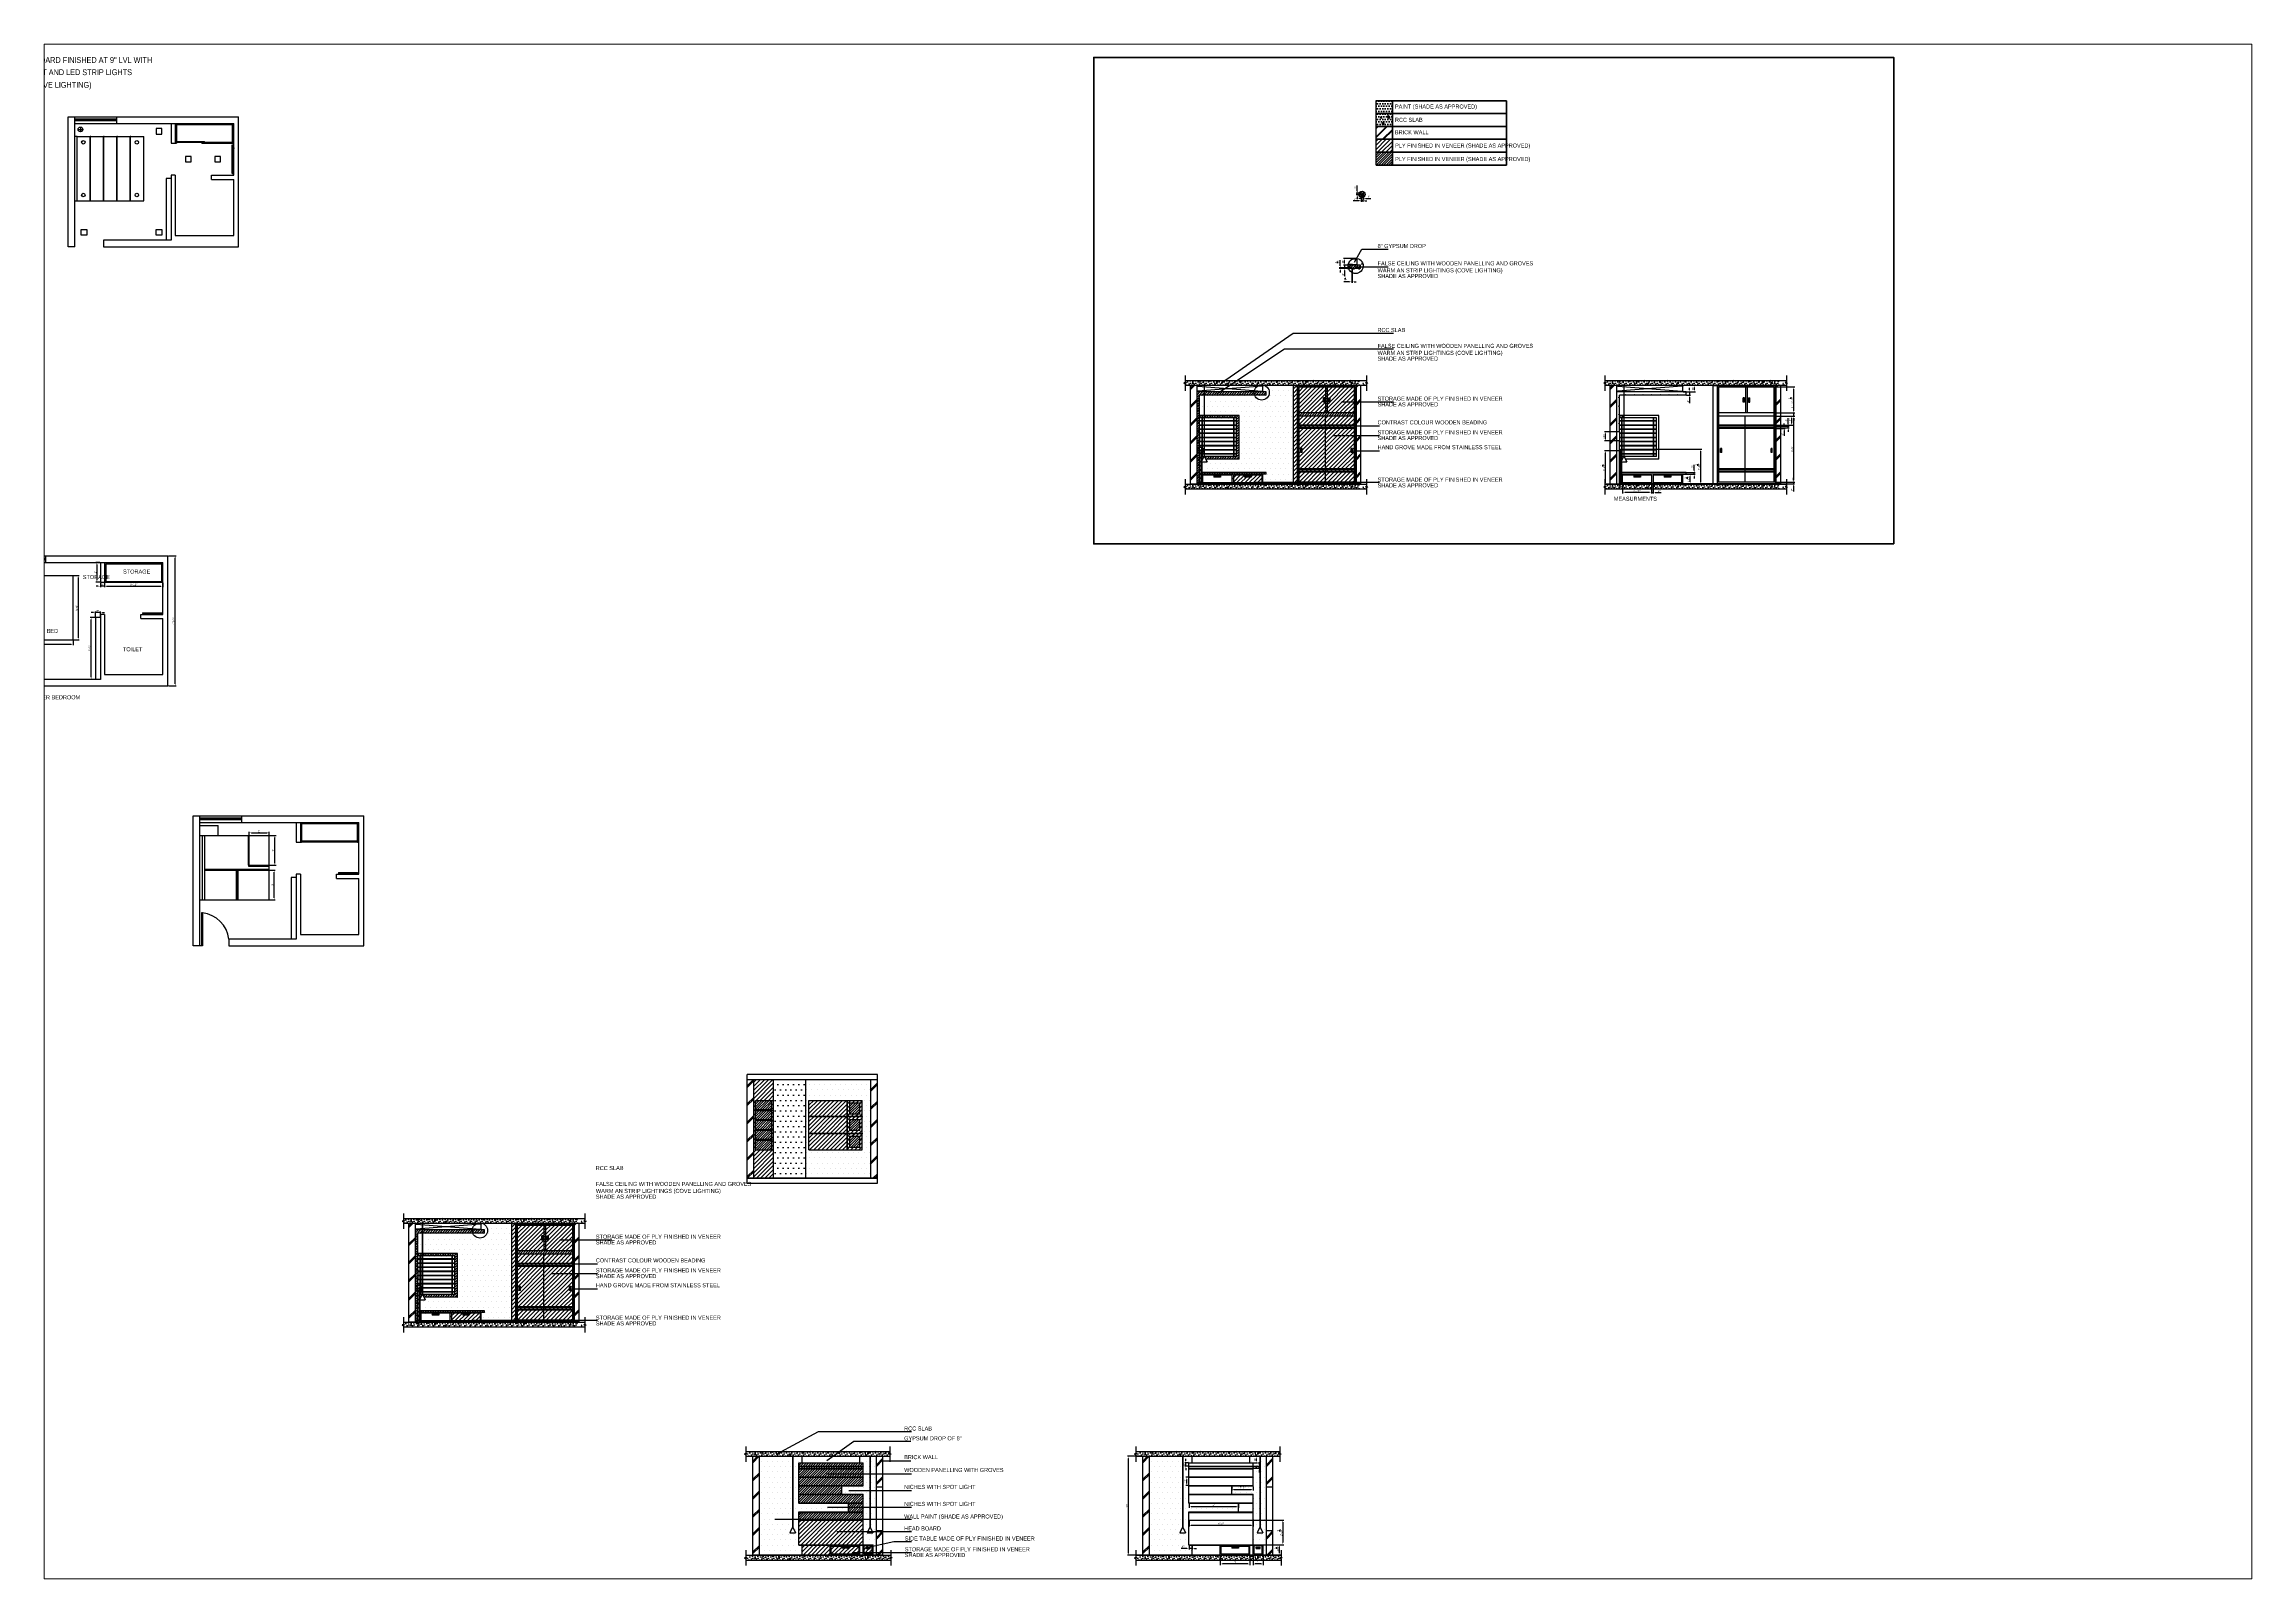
# Paper-space layout 'Layout4' of a CAD drawing. Header units: millimetres. Extents: x 29 to 257, y 20 to 178.
# The model-space entities are those that its viewports show. They can reach past a viewport. Long polylines and large blocks are cut down to what shows.
import ezdxf

# ---------------------------------------------------------------- set-up
doc = ezdxf.new("R2010")
doc.units = ezdxf.units.MM
doc.linetypes.add('ACAD_ISO03W100', pattern=[30, 12, -18])
doc.linetypes.add('ACAD_ISO04W100', pattern=[30, 24, -3, 0, -3])
doc.layers.add('TXT', color=7, linetype='Continuous', lineweight=25)
doc.styles.add('stylus BT', font='swissc.ttf')
doc.dimstyles.new('ISO-25', dxfattribs={"dimtxt": 2.5, "dimasz": 2.5, "dimexe": 1.25, "dimexo": 0.625, "dimtad": 1, "dimlunit": 4, "dimtxsty": 'Standard', "dimcen": 2.5, "dimadec": 0, "dimazin": 0, "dimtfac": 1, "dimtmove": 0, "dimatfit": 3, "dimfxl": 1, "dimarcsym": 0})
pattern_1 = [(45, (-291.7128, -840.3016), (-2.5, 2.5), [])]
pattern_2 = [(45, (0, -1297.8753), (-1.5, 1.5), [])]
pattern_3 = [(45, (969.72, 2.421), (-2.5, 2.5), [])]
pattern_4 = [(45, (969.72, 2.4211), (-1.5, 1.5), [])]
pattern_5 = [(0, (969.72, -227.149), (1.5875, 3.175), [0, -3.175])]
pattern_6 = [(45, (20.5396, -1015.062), (-2.5, 2.5), [])]
pattern_7 = [(45, (20.5396, -1015.0618), (-1.5, 1.5), [])]

# ---------------------------------------------------------------- blocks, each defined once
blk = doc.blocks.new('*D6')
at = {"color": 0, "lineweight": -2}
for p, q in [((1929.8, 127), (1936.6, 127)), ((1935.3, 124.5), (1935.3, 51.5)), ((1929.8, 49), (1936.6, 49))]:
    blk.add_line(p, q, dxfattribs=at)
at = {"color": 0}
for points in [[(1934.9, 124.5), (1935.7, 124.5), (1935.3, 127)], [(1934.9, 51.5), (1935.7, 51.5), (1935.3, 49)]]:
    blk.add_solid(points, dxfattribs=at)
at = {"layer": 'Defpoints', "color": 0}
for p in [(1929.2, 127), (1929.2, 49), (1935.3, 49)]:
    blk.add_point(p, dxfattribs=at)
at = {"color": 0, "insert": (1933.4, 88), "char_height": 2.5, "attachment_point": 5, "rotation": 90}
blk.add_mtext('6\'-6"', dxfattribs=at)
blk = doc.blocks.new('*D7')
at = {"color": 0, "lineweight": -2}
for p, q in [((1851.2, 48.3), (1851.2, 42.4)), ((1853.7, 43.6), (1926.7, 43.6)), ((1929.2, 48.3), (1929.2, 42.4))]:
    blk.add_line(p, q, dxfattribs=at)
at = {"color": 0}
for points in [[(1853.7, 44), (1853.7, 43.2), (1851.2, 43.6)], [(1926.7, 44), (1926.7, 43.2), (1929.2, 43.6)]]:
    blk.add_solid(points, dxfattribs=at)
at = {"layer": 'Defpoints', "color": 0}
for p in [(1851.2, 49), (1929.2, 49), (1929.2, 43.6)]:
    blk.add_point(p, dxfattribs=at)
at = {"color": 0, "insert": (1890.2, 45.5), "char_height": 2.5, "attachment_point": 5}
blk.add_mtext('6\'-6"', dxfattribs=at)
blk = doc.blocks.new('*D12')
at = {"color": 0, "lineweight": -2}
for p, q in [((1961.6, 143), (1956.7, 143)), ((1957.9, 140.5), (1957.9, 121.5)), ((1961.6, 119), (1956.7, 119))]:
    blk.add_line(p, q, dxfattribs=at)
at = {"color": 0}
for points in [[(1957.5, 140.5), (1958.3, 140.5), (1957.9, 143)], [(1957.5, 121.5), (1958.3, 121.5), (1957.9, 119)]]:
    blk.add_solid(points, dxfattribs=at)
at = {"layer": 'Defpoints', "color": 0}
for p in [(1962.2, 143), (1957.9, 119), (1962.2, 119)]:
    blk.add_point(p, dxfattribs=at)
at = {"color": 0, "insert": (1956, 131), "char_height": 2.5, "attachment_point": 5, "rotation": 90}
blk.add_mtext("2'", dxfattribs=at)
blk = doc.blocks.new('*D13')
at = {"color": 0, "lineweight": -2}
for p, q in [((1959.7, 114.2), (1957.2, 114.2)), ((1962.2, 118.3), (1962.2, 112.9)), ((1967.2, 114.2), (1962.2, 114.2)), ((1967.2, 118.3), (1967.2, 112.9)), ((1969.7, 114.2), (1972.2, 114.2))]:
    blk.add_line(p, q, dxfattribs=at)
at = {"color": 0}
for points in [[(1959.7, 114.6), (1959.7, 113.8), (1962.2, 114.2)], [(1969.7, 114.6), (1969.7, 113.8), (1967.2, 114.2)]]:
    blk.add_solid(points, dxfattribs=at)
at = {"layer": 'Defpoints', "color": 0}
for p in [(1962.2, 119), (1962.2, 114.2), (1967.2, 119)]:
    blk.add_point(p, dxfattribs=at)
at = {"color": 0, "insert": (1964.7, 116.1), "char_height": 2.5, "attachment_point": 5}
blk.add_mtext('5"', dxfattribs=at)
blk = doc.blocks.new('*D14')
at = {"color": 0, "lineweight": -2}
for p, q in [((1967.2, 118.3), (1967.2, 112.9)), ((1969.7, 114.2), (2035.7, 114.2)), ((2038.2, 118.3), (2038.2, 112.9))]:
    blk.add_line(p, q, dxfattribs=at)
at = {"color": 0}
for points in [[(1969.7, 114.6), (1969.7, 113.8), (1967.2, 114.2)], [(2035.7, 114.6), (2035.7, 113.8), (2038.2, 114.2)]]:
    blk.add_solid(points, dxfattribs=at)
at = {"layer": 'Defpoints', "color": 0}
for p in [(1967.2, 119), (2038.2, 119), (2038.2, 114.2)]:
    blk.add_point(p, dxfattribs=at)
at = {"color": 0, "insert": (2002.7, 116.1), "char_height": 2.5, "attachment_point": 5}
blk.add_mtext('5\'-11"', dxfattribs=at)
blk = doc.blocks.new('*D15')
at = {"color": 0, "lineweight": -2}
for p, q in [((2044.8, 151), (2054.4, 151)), ((2053.1, -4.5), (2053.1, 148.5)), ((2044.8, -7), (2054.4, -7))]:
    blk.add_line(p, q, dxfattribs=at)
at = {"color": 0}
for points in [[(2052.7, 148.5), (2053.6, 148.5), (2053.1, 151)], [(2052.7, -4.5), (2053.6, -4.5), (2053.1, -7)]]:
    blk.add_solid(points, dxfattribs=at)
at = {"layer": 'Defpoints', "color": 0}
for p in [(2044.2, 151), (2053.1, 151), (2044.2, -7)]:
    blk.add_point(p, dxfattribs=at)
at = {"color": 0, "insert": (2051.3, 72), "char_height": 2.5, "attachment_point": 5, "rotation": 90}
blk.add_mtext('13\'-2"', dxfattribs=at)
blk = doc.blocks.new('*D17')
at = {"color": 0, "lineweight": -2}
for p, q in [((1955.6, 76), (1949.9, 76)), ((1951.1, 3.5), (1951.1, 73.5)), ((1955.6, 1), (1949.9, 1))]:
    blk.add_line(p, q, dxfattribs=at)
at = {"color": 0}
for points in [[(1950.7, 73.5), (1951.5, 73.5), (1951.1, 76)], [(1950.7, 3.5), (1951.5, 3.5), (1951.1, 1)]]:
    blk.add_solid(points, dxfattribs=at)
at = {"layer": 'Defpoints', "color": 0}
for p in [(1951.1, 76), (1956.2, 76), (1956.2, 1)]:
    blk.add_point(p, dxfattribs=at)
at = {"color": 0, "insert": (1949.2, 38.5), "char_height": 2.5, "attachment_point": 5, "rotation": 90}
blk.add_mtext('6\'-3"', dxfattribs=at)
blk = doc.blocks.new('*D18')
at = {"color": 0, "lineweight": -2}
for p, q in [((1953.7, 82.1), (1951.2, 82.1)), ((1956.2, 76.6), (1956.2, 83.3)), ((1962.2, 82.1), (1956.2, 82.1)), ((1962.2, 76.6), (1962.2, 83.3)), ((1964.7, 82.1), (1967.2, 82.1))]:
    blk.add_line(p, q, dxfattribs=at)
at = {"color": 0}
for points in [[(1953.7, 82.5), (1953.7, 81.7), (1956.2, 82.1)], [(1964.7, 82.5), (1964.7, 81.7), (1962.2, 82.1)]]:
    blk.add_solid(points, dxfattribs=at)
at = {"layer": 'Defpoints', "color": 0}
for p in [(1956.2, 82.1), (1956.2, 76), (1962.2, 76)]:
    blk.add_point(p, dxfattribs=at)
at = {"color": 0, "insert": (1959.2, 84), "char_height": 2.5, "attachment_point": 5}
blk.add_mtext('6"', dxfattribs=at)
blk = doc.blocks.new('*D19')
at = {"color": 0, "lineweight": -2}
for p, q in [((2143.1, -188), (2143.1, -184.1)), ((2145.6, -185.4), (2164.6, -185.4)), ((2167.1, -188), (2167.1, -184.1))]:
    blk.add_line(p, q, dxfattribs=at)
at = {"color": 0, "lineweight": 100}
for points in [[(2145.6, -184.9), (2145.6, -185.8), (2143.1, -185.4)], [(2164.6, -184.9), (2164.6, -185.8), (2167.1, -185.4)]]:
    blk.add_solid(points, dxfattribs=at)
at = {"layer": 'Defpoints', "color": 0, "lineweight": 100}
for p in [(2167.1, -185.4), (2143.1, -188.6), (2167.1, -188.6)]:
    blk.add_point(p, dxfattribs=at)
at = {"color": 0, "insert": (2155.1, -183.5), "char_height": 2.5, "attachment_point": 5}
blk.add_mtext("2'", dxfattribs=at)
blk = doc.blocks.new('*D20')
at = {"color": 0, "lineweight": -2}
for p, q in [((2167.7, -188.6), (2175.5, -188.6)), ((2174.2, -222.1), (2174.2, -191.1)), ((2167.7, -224.6), (2175.5, -224.6))]:
    blk.add_line(p, q, dxfattribs=at)
at = {"color": 0, "lineweight": 100}
for points in [[(2173.8, -191.1), (2174.6, -191.1), (2174.2, -188.6)], [(2173.8, -222.1), (2174.6, -222.1), (2174.2, -224.6)]]:
    blk.add_solid(points, dxfattribs=at)
at = {"layer": 'Defpoints', "color": 0, "lineweight": 100}
for p in [(2167.1, -188.6), (2174.2, -188.6), (2167.1, -224.6)]:
    blk.add_point(p, dxfattribs=at)
at = {"color": 0, "insert": (2172.3, -206.6), "char_height": 2.5, "attachment_point": 5, "rotation": 90}
blk.add_mtext("3'", dxfattribs=at)
blk = doc.blocks.new('*D21')
at = {"color": 0, "lineweight": -2}
for p, q in [((2127.7, -230.6), (2174.5, -230.6)), ((2173.3, -264.1), (2173.3, -233.1)), ((2167.7, -266.6), (2174.5, -266.6))]:
    blk.add_line(p, q, dxfattribs=at)
at = {"color": 0, "lineweight": 100}
for points in [[(2172.8, -233.1), (2173.7, -233.1), (2173.3, -230.6)], [(2172.8, -264.1), (2173.7, -264.1), (2173.3, -266.6)]]:
    blk.add_solid(points, dxfattribs=at)
at = {"layer": 'Defpoints', "color": 0, "lineweight": 100}
for p in [(2127.1, -230.6), (2173.3, -230.6), (2167.1, -266.6)]:
    blk.add_point(p, dxfattribs=at)
at = {"color": 0, "insert": (2171.4, -248.6), "char_height": 2.5, "attachment_point": 5, "rotation": 90}
blk.add_mtext("3'", dxfattribs=at)
blk = doc.blocks.new('*D22')
at = {"color": 0, "linetype": 'ACAD_ISO04W100', "lineweight": -2}
for p, q in [((3477.1, 504), (3471.7, 504)), ((3477.1, 500), (3471.7, 500)), ((3473, 506.5), (3473, 509)), ((3473, 504), (3473, 500)), ((3473, 497.5), (3473, 490.4))]:
    blk.add_line(p, q, dxfattribs=at)
at = {"color": 0, "linetype": 'ACAD_ISO04W100', "lineweight": 100}
for points in [[(3472.6, 506.5), (3473.4, 506.5), (3473, 504)], [(3472.6, 497.5), (3473.4, 497.5), (3473, 500)]]:
    blk.add_solid(points, dxfattribs=at)
at = {"layer": 'Defpoints', "color": 0, "linetype": 'ACAD_ISO04W100', "lineweight": 100}
for p in [(3473, 504), (3477.7, 504), (3477.7, 500)]:
    blk.add_point(p, dxfattribs=at)
at = {"color": 0, "linetype": 'ACAD_ISO04W100', "lineweight": 100, "insert": (3471.1, 492.7), "char_height": 2.5, "attachment_point": 5, "rotation": 90}
blk.add_mtext('4"', dxfattribs=at)
blk = doc.blocks.new('*D23')
at = {"color": 0, "linetype": 'ACAD_ISO04W100', "lineweight": -2}
for p, q in [((3487.5, 512), (3471.7, 512)), ((3473, 506.5), (3473, 509.5)), ((3487.5, 504), (3471.7, 504))]:
    blk.add_line(p, q, dxfattribs=at)
at = {"color": 0, "linetype": 'ACAD_ISO04W100', "lineweight": 100}
for points in [[(3472.6, 509.5), (3473.4, 509.5), (3473, 512)], [(3472.6, 506.5), (3473.4, 506.5), (3473, 504)]]:
    blk.add_solid(points, dxfattribs=at)
at = {"layer": 'Defpoints', "color": 0, "linetype": 'ACAD_ISO04W100', "lineweight": 100}
for p in [(3473, 512), (3488.1, 512), (3488.1, 504)]:
    blk.add_point(p, dxfattribs=at)
at = {"color": 0, "linetype": 'ACAD_ISO04W100', "lineweight": 100, "insert": (3471.1, 508), "char_height": 2.5, "attachment_point": 5, "rotation": 90}
blk.add_mtext('8"', dxfattribs=at)
blk = doc.blocks.new('*D24')
at = {"color": 0, "linetype": 'ACAD_ISO04W100', "lineweight": -2}
for p, q in [((3479.1, 483.6), (3472.1, 483.6)), ((3481.6, 499.9), (3481.6, 482.3)), ((3482.1, 483.6), (3481.6, 483.6)), ((3482.1, 499.9), (3482.1, 482.3)), ((3484.6, 483.6), (3487.1, 483.6))]:
    blk.add_line(p, q, dxfattribs=at)
at = {"color": 0, "linetype": 'ACAD_ISO04W100', "lineweight": 100}
for points in [[(3479.1, 484), (3479.1, 483.2), (3481.6, 483.6)], [(3484.6, 484), (3484.6, 483.2), (3482.1, 483.6)]]:
    blk.add_solid(points, dxfattribs=at)
at = {"layer": 'Defpoints', "color": 0, "linetype": 'ACAD_ISO04W100', "lineweight": 100}
for p in [(3481.6, 500.5), (3481.6, 483.6), (3482.1, 500.5)]:
    blk.add_point(p, dxfattribs=at)
at = {"color": 0, "linetype": 'ACAD_ISO04W100', "lineweight": 100, "insert": (3474.3, 487.1), "char_height": 2.5, "attachment_point": 5}
blk.add_mtext('{\\H1.000000x;\\S1/2;}"', dxfattribs=at)
blk = doc.blocks.new('*D25')
at = {"color": 0, "linetype": 'ACAD_ISO04W100', "lineweight": -2}
for p, q in [((3467.7, 503), (3467.7, 510.1)), ((3481, 500.5), (3466.5, 500.5)), ((3481, 500), (3466.5, 500)), ((3467.7, 500), (3467.7, 500.5)), ((3467.7, 497.5), (3467.7, 495))]:
    blk.add_line(p, q, dxfattribs=at)
at = {"color": 0, "linetype": 'ACAD_ISO04W100', "lineweight": 100}
for points in [[(3467.3, 503), (3468.1, 503), (3467.7, 500.5)], [(3467.3, 497.5), (3468.1, 497.5), (3467.7, 500)]]:
    blk.add_solid(points, dxfattribs=at)
at = {"layer": 'Defpoints', "color": 0, "linetype": 'ACAD_ISO04W100', "lineweight": 100}
for p in [(3467.7, 500.5), (3481.6, 500.5), (3481.6, 500)]:
    blk.add_point(p, dxfattribs=at)
at = {"color": 0, "linetype": 'ACAD_ISO04W100', "lineweight": 100, "insert": (3464.2, 507.8), "char_height": 2.5, "attachment_point": 5, "rotation": 90}
blk.add_mtext('{\\H1.000000x;\\S1/2;}"', dxfattribs=at)
blk = doc.blocks.new('*D26')
at = {"color": 0, "lineweight": -2}
for p, q in [((3490.6, 582.1), (3483.5, 582.1)), ((3493.1, 588.6), (3493.1, 580.8)), ((3495.1, 582.1), (3493.1, 582.1)), ((3495.1, 588.6), (3495.1, 580.8)), ((3497.6, 582.1), (3500.1, 582.1))]:
    blk.add_line(p, q, dxfattribs=at)
at = {"color": 0, "lineweight": 100}
for points in [[(3490.6, 582.5), (3490.6, 581.6), (3493.1, 582.1)], [(3497.6, 582.5), (3497.6, 581.6), (3495.1, 582.1)]]:
    blk.add_solid(points, dxfattribs=at)
at = {"layer": 'Defpoints', "color": 0, "lineweight": 100}
for p in [(3493.1, 589.2), (3493.1, 582.1), (3495.1, 589.2)]:
    blk.add_point(p, dxfattribs=at)
at = {"color": 0, "lineweight": 100, "insert": (3485.8, 583.9), "char_height": 2.5, "attachment_point": 5}
blk.add_mtext('2"', dxfattribs=at)
blk = doc.blocks.new('*D27')
at = {"color": 0, "lineweight": -2}
for p, q in [((3495.1, 590.6), (3495.1, 583.8)), ((3496.1, 590.6), (3496.1, 583.8)), ((3492.6, 585), (3490.1, 585)), ((3495.1, 585), (3496.1, 585)), ((3498.6, 585), (3504.8, 585))]:
    blk.add_line(p, q, dxfattribs=at)
at = {"color": 0, "lineweight": 100}
for points in [[(3492.6, 585.4), (3492.6, 584.6), (3495.1, 585)], [(3498.6, 585.4), (3498.6, 584.6), (3496.1, 585)]]:
    blk.add_solid(points, dxfattribs=at)
at = {"layer": 'Defpoints', "color": 0, "lineweight": 100}
for p in [(3495.1, 591.2), (3496.1, 591.2), (3496.1, 585)]:
    blk.add_point(p, dxfattribs=at)
at = {"color": 0, "lineweight": 100, "insert": (3503, 586.9), "char_height": 2.5, "attachment_point": 5}
blk.add_mtext('1"', dxfattribs=at)
blk = doc.blocks.new('*D28')
at = {"color": 0, "lineweight": -2}
for p, q in [((3494.5, 591.2), (3487.1, 591.2)), ((3488.4, 593.7), (3488.4, 600.8)), ((3488.4, 589.2), (3488.4, 591.2)), ((3494.5, 589.2), (3487.1, 589.2)), ((3488.4, 586.7), (3488.4, 584.2))]:
    blk.add_line(p, q, dxfattribs=at)
at = {"color": 0, "lineweight": 100}
for points in [[(3487.9, 593.7), (3488.8, 593.7), (3488.4, 591.2)], [(3487.9, 586.7), (3488.8, 586.7), (3488.4, 589.2)]]:
    blk.add_solid(points, dxfattribs=at)
at = {"layer": 'Defpoints', "color": 0, "lineweight": 100}
for p in [(3488.4, 591.2), (3495.1, 591.2), (3495.1, 589.2)]:
    blk.add_point(p, dxfattribs=at)
at = {"color": 0, "lineweight": 100, "insert": (3486.5, 598.5), "char_height": 2.5, "attachment_point": 5, "rotation": 90}
blk.add_mtext('2"', dxfattribs=at)
blk = doc.blocks.new('*D29')
at = {"color": 0, "lineweight": -2}
for p, q in [((3884.2, 250), (3893.8, 250)), ((3892.6, 241), (3892.6, 247.5)), ((3884.2, 238.5), (3893.8, 238.5))]:
    blk.add_line(p, q, dxfattribs=at)
at = {"color": 0, "lineweight": 100}
for points in [[(3892.1, 247.5), (3893, 247.5), (3892.6, 250)], [(3892.1, 241), (3893, 241), (3892.6, 238.5)]]:
    blk.add_solid(points, dxfattribs=at)
at = {"layer": 'Defpoints', "color": 0, "lineweight": 100}
for p in [(3883.6, 250), (3892.6, 250), (3883.6, 238.5)]:
    blk.add_point(p, dxfattribs=at)
at = {"color": 0, "lineweight": 100, "insert": (3889, 244.2), "char_height": 2.5, "attachment_point": 5, "rotation": 90}
blk.add_mtext('11{\\H1.000000x;\\S1/2;}"', dxfattribs=at)
blk = doc.blocks.new('*D30')
at = {"color": 0, "lineweight": -2}
for p, q in [((3888.2, 252), (3898.8, 252)), ((3888.2, 250), (3898.8, 250)), ((3897.5, 254.5), (3897.5, 261.6)), ((3897.5, 250), (3897.5, 252)), ((3897.5, 247.5), (3897.5, 245))]:
    blk.add_line(p, q, dxfattribs=at)
at = {"color": 0, "lineweight": 100}
for points in [[(3897.1, 254.5), (3898, 254.5), (3897.5, 252)], [(3897.1, 247.5), (3898, 247.5), (3897.5, 250)]]:
    blk.add_solid(points, dxfattribs=at)
at = {"layer": 'Defpoints', "color": 0, "lineweight": 100}
for p in [(3887.6, 252), (3887.6, 250), (3897.5, 252)]:
    blk.add_point(p, dxfattribs=at)
at = {"color": 0, "lineweight": 100, "insert": (3895.7, 259.3), "char_height": 2.5, "attachment_point": 5, "rotation": 90}
blk.add_mtext('2"', dxfattribs=at)
blk = doc.blocks.new('*D31')
at = {"color": 0, "lineweight": -2}
for p, q in [((3810.2, 280.5), (3906.8, 280.5)), ((3905.6, 240.5), (3905.6, 278)), ((3810.2, 238), (3906.8, 238))]:
    blk.add_line(p, q, dxfattribs=at)
at = {"color": 0, "lineweight": 100}
for points in [[(3905.2, 278), (3906, 278), (3905.6, 280.5)], [(3905.2, 240.5), (3906, 240.5), (3905.6, 238)]]:
    blk.add_solid(points, dxfattribs=at)
at = {"layer": 'Defpoints', "color": 0, "lineweight": 100}
for p in [(3809.6, 280.5), (3905.6, 280.5), (3809.6, 238)]:
    blk.add_point(p, dxfattribs=at)
at = {"color": 0, "lineweight": 100, "insert": (3902, 259.2), "char_height": 2.5, "attachment_point": 5, "rotation": 90}
blk.add_mtext('3\'-6{\\H1.000000x;\\S1/2;}"', dxfattribs=at)
blk = doc.blocks.new('*D32')
at = {"color": 0, "lineweight": -2}
for p, q in [((3806, 278.5), (3788.7, 278.5)), ((3789.9, 240.5), (3789.9, 276)), ((3806, 238), (3788.7, 238))]:
    blk.add_line(p, q, dxfattribs=at)
at = {"color": 0, "lineweight": 100}
for points in [[(3789.5, 276), (3790.4, 276), (3789.9, 278.5)], [(3789.5, 240.5), (3790.4, 240.5), (3789.9, 238)]]:
    blk.add_solid(points, dxfattribs=at)
at = {"layer": 'Defpoints', "color": 0, "lineweight": 100}
for p in [(3789.9, 278.5), (3806.6, 278.5), (3806.6, 238)]:
    blk.add_point(p, dxfattribs=at)
at = {"color": 0, "lineweight": 100, "insert": (3786.4, 258.2), "char_height": 2.5, "attachment_point": 5, "rotation": 90}
blk.add_mtext('3\'-4{\\H1.000000x;\\S1/2;}"', dxfattribs=at)
blk = doc.blocks.new('*D33')
at = {"color": 0, "lineweight": -2}
for p, q in [((3803, 301.5), (3788.7, 301.5)), ((3789.9, 293), (3789.9, 299)), ((3803, 290.5), (3788.7, 290.5))]:
    blk.add_line(p, q, dxfattribs=at)
at = {"color": 0, "lineweight": 100}
for points in [[(3789.5, 299), (3790.4, 299), (3789.9, 301.5)], [(3789.5, 293), (3790.4, 293), (3789.9, 290.5)]]:
    blk.add_solid(points, dxfattribs=at)
at = {"layer": 'Defpoints', "color": 0, "lineweight": 100}
for p in [(3789.9, 301.5), (3803.6, 301.5), (3803.6, 290.5)]:
    blk.add_point(p, dxfattribs=at)
at = {"color": 0, "lineweight": 100, "insert": (3788.1, 296), "char_height": 2.5, "attachment_point": 5, "rotation": 90}
blk.add_mtext('11"', dxfattribs=at)
blk = doc.blocks.new('*D34')
at = {"color": 0, "lineweight": -2}
for p, q in [((3810.6, 238.9), (3810.6, 226.7)), ((3843.1, 227.9), (3813.1, 227.9)), ((3845.6, 238.9), (3845.6, 226.7))]:
    blk.add_line(p, q, dxfattribs=at)
at = {"color": 0, "lineweight": 100}
for points in [[(3813.1, 228.3), (3813.1, 227.5), (3810.6, 227.9)], [(3843.1, 228.3), (3843.1, 227.5), (3845.6, 227.9)]]:
    blk.add_solid(points, dxfattribs=at)
at = {"layer": 'Defpoints', "color": 0, "lineweight": 100}
for p in [(3810.6, 239.5), (3810.6, 227.9), (3845.6, 239.5)]:
    blk.add_point(p, dxfattribs=at)
at = {"color": 0, "lineweight": 100, "insert": (3828.1, 229.8), "char_height": 2.5, "attachment_point": 5}
blk.add_mtext('2\'-11"', dxfattribs=at)
blk = doc.blocks.new('*D35')
at = {"color": 0, "lineweight": -2}
for p, q in [((3843.1, 227.9), (3840.6, 227.9)), ((3845.6, 237.9), (3845.6, 226.7)), ((3845.6, 227.9), (3847.6, 227.9)), ((3847.6, 238.9), (3847.6, 226.7)), ((3850.1, 227.9), (3857.2, 227.9))]:
    blk.add_line(p, q, dxfattribs=at)
at = {"color": 0, "lineweight": 100}
for points in [[(3843.1, 228.3), (3843.1, 227.5), (3845.6, 227.9)], [(3850.1, 228.3), (3850.1, 227.5), (3847.6, 227.9)]]:
    blk.add_solid(points, dxfattribs=at)
at = {"layer": 'Defpoints', "color": 0, "lineweight": 100}
for p in [(3845.6, 238.5), (3845.6, 227.9), (3847.6, 239.5)]:
    blk.add_point(p, dxfattribs=at)
at = {"color": 0, "lineweight": 100, "insert": (3854.9, 229.8), "char_height": 2.5, "attachment_point": 5}
blk.add_mtext('2"', dxfattribs=at)
blk = doc.blocks.new('*D36')
at = {"color": 0, "lineweight": -2}
for p, q in [((3888.2, 350), (3893.1, 350)), ((3891.9, 352.5), (3891.9, 355)), ((3891.9, 350), (3891.9, 346)), ((3888.2, 346), (3893.1, 346)), ((3891.9, 343.5), (3891.9, 336.4))]:
    blk.add_line(p, q, dxfattribs=at)
at = {"color": 0, "lineweight": 100}
for points in [[(3891.5, 352.5), (3892.3, 352.5), (3891.9, 350)], [(3891.5, 343.5), (3892.3, 343.5), (3891.9, 346)]]:
    blk.add_solid(points, dxfattribs=at)
at = {"layer": 'Defpoints', "color": 0, "lineweight": 100}
for p in [(3887.6, 350), (3891.9, 350), (3887.6, 346)]:
    blk.add_point(p, dxfattribs=at)
at = {"color": 0, "lineweight": 100, "insert": (3890, 338.7), "char_height": 2.5, "attachment_point": 5, "rotation": 90}
blk.add_mtext('4"', dxfattribs=at)
blk = doc.blocks.new('*D37')
at = {"color": 0, "lineweight": -2}
for p, q in [((3884.2, 358), (3899.1, 358)), ((3884.2, 350), (3899.1, 350)), ((3897.8, 352.5), (3897.8, 355.5))]:
    blk.add_line(p, q, dxfattribs=at)
at = {"color": 0, "lineweight": 100}
for points in [[(3897.4, 355.5), (3898.3, 355.5), (3897.8, 358)], [(3897.4, 352.5), (3898.3, 352.5), (3897.8, 350)]]:
    blk.add_solid(points, dxfattribs=at)
at = {"layer": 'Defpoints', "color": 0, "lineweight": 100}
for p in [(3883.6, 358), (3883.6, 350), (3897.8, 358)]:
    blk.add_point(p, dxfattribs=at)
at = {"color": 0, "lineweight": 100, "insert": (3896, 354), "char_height": 2.5, "attachment_point": 5, "rotation": 90}
blk.add_mtext('8"', dxfattribs=at)
blk = doc.blocks.new('*D39')
at = {"color": 0, "lineweight": -2}
for p, q in [((4018.2, 243), (4018.2, 245.5)), ((3995.2, 240.5), (4019.4, 240.5)), ((3995.2, 238.5), (4019.4, 238.5)), ((4018.2, 240.5), (4018.2, 238.5)), ((4018.2, 236), (4018.2, 228.9))]:
    blk.add_line(p, q, dxfattribs=at)
at = {"color": 0, "lineweight": 100}
for points in [[(4017.8, 243), (4018.6, 243), (4018.2, 240.5)], [(4017.8, 236), (4018.6, 236), (4018.2, 238.5)]]:
    blk.add_solid(points, dxfattribs=at)
at = {"layer": 'Defpoints', "color": 0, "lineweight": 100}
for p in [(3994.6, 240.5), (3994.6, 238.5), (4018.2, 238.5)]:
    blk.add_point(p, dxfattribs=at)
at = {"color": 0, "lineweight": 100, "insert": (4016.3, 231.2), "char_height": 2.5, "attachment_point": 5, "rotation": 90}
blk.add_mtext('2"', dxfattribs=at)
blk = doc.blocks.new('*D40')
at = {"color": 0, "lineweight": -2}
for p, q in [((3995.2, 320.5), (4019.6, 320.5)), ((4018.4, 243), (4018.4, 318)), ((3995.2, 240.5), (4019.6, 240.5))]:
    blk.add_line(p, q, dxfattribs=at)
at = {"color": 0, "lineweight": 100}
for points in [[(4018, 318), (4018.8, 318), (4018.4, 320.5)], [(4018, 243), (4018.8, 243), (4018.4, 240.5)]]:
    blk.add_solid(points, dxfattribs=at)
at = {"layer": 'Defpoints', "color": 0, "lineweight": 100}
for p in [(3994.6, 320.5), (4018.4, 320.5), (3994.6, 240.5)]:
    blk.add_point(p, dxfattribs=at)
at = {"color": 0, "lineweight": 100, "insert": (4016.5, 280.5), "char_height": 2.5, "attachment_point": 5, "rotation": 90}
blk.add_mtext('6\'-8"', dxfattribs=at)
blk = doc.blocks.new('*D41')
at = {"color": 0, "lineweight": -2}
for p, q in [((3995.2, 324.5), (4019.6, 324.5)), ((4018.4, 327), (4018.4, 334.1)), ((4018.4, 320.5), (4018.4, 324.5)), ((3995.2, 320.5), (4019.6, 320.5)), ((4018.4, 318), (4018.4, 315.5))]:
    blk.add_line(p, q, dxfattribs=at)
at = {"color": 0, "lineweight": 100}
for points in [[(4018, 327), (4018.8, 327), (4018.4, 324.5)], [(4018, 318), (4018.8, 318), (4018.4, 320.5)]]:
    blk.add_solid(points, dxfattribs=at)
at = {"layer": 'Defpoints', "color": 0, "lineweight": 100}
for p in [(3994.6, 324.5), (4018.4, 324.5), (3994.6, 320.5)]:
    blk.add_point(p, dxfattribs=at)
at = {"color": 0, "lineweight": 100, "insert": (4016.5, 331.8), "char_height": 2.5, "attachment_point": 5, "rotation": 90}
blk.add_mtext('4"', dxfattribs=at)
blk = doc.blocks.new('*D42')
at = {"color": 0, "lineweight": -2}
for p, q in [((3995.2, 356), (4019.6, 356)), ((4018.4, 327), (4018.4, 353.5)), ((3995.2, 324.5), (4019.6, 324.5))]:
    blk.add_line(p, q, dxfattribs=at)
at = {"color": 0, "lineweight": 100}
for points in [[(4018, 353.5), (4018.8, 353.5), (4018.4, 356)], [(4018, 327), (4018.8, 327), (4018.4, 324.5)]]:
    blk.add_solid(points, dxfattribs=at)
at = {"layer": 'Defpoints', "color": 0, "lineweight": 100}
for p in [(3994.6, 356), (4018.4, 356), (3994.6, 324.5)]:
    blk.add_point(p, dxfattribs=at)
at = {"color": 0, "lineweight": 100, "insert": (4014.8, 340.2), "char_height": 2.5, "attachment_point": 5, "rotation": 90}
blk.add_mtext('2\'-7{\\H1.000000x;\\S1/2;}"', dxfattribs=at)
blk = doc.blocks.new('*D44')
at = {"color": 0, "lineweight": -2}
for p, q in [((3995.2, 306.5), (4008.1, 306.5)), ((3995.2, 305.5), (4008.1, 305.5)), ((4006.9, 309), (4006.9, 311.5)), ((4006.9, 306.5), (4006.9, 305.5)), ((4006.9, 303), (4006.9, 296.7))]:
    blk.add_line(p, q, dxfattribs=at)
at = {"color": 0, "lineweight": 100}
for points in [[(4006.5, 309), (4007.3, 309), (4006.9, 306.5)], [(4006.5, 303), (4007.3, 303), (4006.9, 305.5)]]:
    blk.add_solid(points, dxfattribs=at)
at = {"layer": 'Defpoints', "color": 0, "lineweight": 100}
for p in [(3994.6, 306.5), (3994.6, 305.5), (4006.9, 306.5)]:
    blk.add_point(p, dxfattribs=at)
at = {"color": 0, "lineweight": 100, "insert": (4005, 298.6), "char_height": 2.5, "attachment_point": 5, "rotation": 90}
blk.add_mtext('1"', dxfattribs=at)
blk = doc.blocks.new('*D46')
at = {"color": 0, "lineweight": -2}
for p, q in [((3995.2, 308.5), (4012.9, 308.5)), ((3995.2, 306.5), (4012.9, 306.5)), ((4011.6, 311), (4011.6, 318.1)), ((4011.6, 306.5), (4011.6, 308.5)), ((4011.6, 304), (4011.6, 301.5))]:
    blk.add_line(p, q, dxfattribs=at)
at = {"color": 0, "lineweight": 100}
for points in [[(4011.2, 311), (4012.1, 311), (4011.6, 308.5)], [(4011.2, 304), (4012.1, 304), (4011.6, 306.5)]]:
    blk.add_solid(points, dxfattribs=at)
at = {"layer": 'Defpoints', "color": 0, "lineweight": 100}
for p in [(3994.6, 308.5), (3994.6, 306.5), (4011.6, 308.5)]:
    blk.add_point(p, dxfattribs=at)
at = {"color": 0, "lineweight": 100, "insert": (4009.8, 315.8), "char_height": 2.5, "attachment_point": 5, "rotation": 90}
blk.add_mtext('2"', dxfattribs=at)
blk = doc.blocks.new('*D47')
at = {"color": 0, "lineweight": -2}
for p, q in [((3995.2, 320.5), (4017.2, 320.5)), ((3995.2, 309.5), (4017.2, 309.5)), ((4015.9, 312), (4015.9, 318))]:
    blk.add_line(p, q, dxfattribs=at)
at = {"color": 0, "lineweight": 100}
for points in [[(4015.5, 318), (4016.3, 318), (4015.9, 320.5)], [(4015.5, 312), (4016.3, 312), (4015.9, 309.5)]]:
    blk.add_solid(points, dxfattribs=at)
at = {"layer": 'Defpoints', "color": 0, "lineweight": 100}
for p in [(3994.6, 320.5), (3994.6, 309.5), (4015.9, 320.5)]:
    blk.add_point(p, dxfattribs=at)
at = {"color": 0, "lineweight": 100, "insert": (4014, 315), "char_height": 2.5, "attachment_point": 5, "rotation": 90}
blk.add_mtext('11"', dxfattribs=at)
blk = doc.blocks.new('*D52')
at = {"color": 0, "lineweight": -2}
for p, q in [((3358.7, -942.3), (3367.3, -942.3)), ((3358.7, -950.3), (3367.3, -950.3)), ((3366, -947.8), (3366, -944.8))]:
    blk.add_line(p, q, dxfattribs=at)
at = {"color": 0, "lineweight": 100}
for points in [[(3365.6, -944.8), (3366.4, -944.8), (3366, -942.3)], [(3365.6, -947.8), (3366.4, -947.8), (3366, -950.3)]]:
    blk.add_solid(points, dxfattribs=at)
at = {"layer": 'Defpoints', "color": 0, "lineweight": 100}
for p in [(3358.1, -942.3), (3358.1, -950.3), (3366, -942.3)]:
    blk.add_point(p, dxfattribs=at)
at = {"color": 0, "lineweight": 100, "insert": (3364.1, -946.3), "char_height": 2.5, "attachment_point": 5, "rotation": 90}
blk.add_mtext('8"', dxfattribs=at)
blk = doc.blocks.new('*D54')
at = {"color": 0, "lineweight": -2}
for p, q in [((3283.4, -950.3), (3279, -950.3)), ((3283.4, -954.3), (3279, -954.3)), ((3280.2, -947.8), (3280.2, -945.3)), ((3280.2, -954.3), (3280.2, -950.3)), ((3280.2, -956.8), (3280.2, -959.3))]:
    blk.add_line(p, q, dxfattribs=at)
at = {"color": 0, "lineweight": 100}
for points in [[(3279.8, -947.8), (3280.6, -947.8), (3280.2, -950.3)], [(3279.8, -956.8), (3280.6, -956.8), (3280.2, -954.3)]]:
    blk.add_solid(points, dxfattribs=at)
at = {"layer": 'Defpoints', "color": 0, "lineweight": 100}
for p in [(3280.2, -950.3), (3284.1, -950.3), (3284.1, -954.3)]:
    blk.add_point(p, dxfattribs=at)
at = {"color": 0, "lineweight": 100, "insert": (3278.3, -952.3), "char_height": 2.5, "attachment_point": 5, "rotation": 90}
blk.add_mtext('4"', dxfattribs=at)
blk = doc.blocks.new('*D55')
at = {"color": 0, "lineweight": -2}
for p, q in [((3362.7, -954.3), (3370.4, -954.3)), ((3362.7, -956.8), (3370.4, -956.8)), ((3369.2, -951.8), (3369.2, -949.3)), ((3369.2, -956.8), (3369.2, -954.3)), ((3369.2, -959.3), (3369.2, -961.8))]:
    blk.add_line(p, q, dxfattribs=at)
at = {"color": 0, "lineweight": 100}
for points in [[(3368.8, -951.8), (3369.6, -951.8), (3369.2, -954.3)], [(3368.8, -959.3), (3369.6, -959.3), (3369.2, -956.8)]]:
    blk.add_solid(points, dxfattribs=at)
at = {"layer": 'Defpoints', "color": 0, "lineweight": 100}
for p in [(3362.1, -954.3), (3362.1, -956.8), (3369.2, -954.3)]:
    blk.add_point(p, dxfattribs=at)
at = {"color": 0, "lineweight": 100, "insert": (3365.6, -955.6), "char_height": 2.5, "attachment_point": 5, "rotation": 90}
blk.add_mtext('2{\\H1.000000x;\\S1/2;}"', dxfattribs=at)
blk = doc.blocks.new('*D56')
at = {"color": 0, "lineweight": -2}
for p, q in [((3283.4, -967.8), (3280.2, -967.8)), ((3283.4, -977.8), (3280.2, -977.8)), ((3281.4, -975.3), (3281.4, -970.3))]:
    blk.add_line(p, q, dxfattribs=at)
at = {"color": 0, "lineweight": 100}
for points in [[(3281, -970.3), (3281.9, -970.3), (3281.4, -967.8)], [(3281, -975.3), (3281.9, -975.3), (3281.4, -977.8)]]:
    blk.add_solid(points, dxfattribs=at)
at = {"layer": 'Defpoints', "color": 0, "lineweight": 100}
for p in [(3281.4, -967.8), (3284.1, -967.8), (3284.1, -977.8)]:
    blk.add_point(p, dxfattribs=at)
at = {"color": 0, "lineweight": 100, "insert": (3279.6, -972.8), "char_height": 2.5, "attachment_point": 5, "rotation": 90}
blk.add_mtext('10"', dxfattribs=at)
blk = doc.blocks.new('*D57')
at = {"color": 0, "lineweight": -2}
for p, q in [((3336.1, -978.9), (3336.1, -983.7)), ((3338.6, -982.4), (3359.6, -982.4)), ((3362.1, -978.9), (3362.1, -983.7))]:
    blk.add_line(p, q, dxfattribs=at)
at = {"color": 0, "lineweight": 100}
for points in [[(3338.6, -982), (3338.6, -982.8), (3336.1, -982.4)], [(3359.6, -982), (3359.6, -982.8), (3362.1, -982.4)]]:
    blk.add_solid(points, dxfattribs=at)
at = {"layer": 'Defpoints', "color": 0, "lineweight": 100}
for p in [(3336.1, -978.3), (3362.1, -978.3), (3362.1, -982.4)]:
    blk.add_point(p, dxfattribs=at)
at = {"color": 0, "lineweight": 100, "insert": (3349.1, -980.5), "char_height": 2.5, "attachment_point": 5}
blk.add_mtext('2\'-2"', dxfattribs=at)
blk = doc.blocks.new('*D58')
at = {"color": 0, "lineweight": -2}
for p, q in [((3284.1, -999.9), (3284.1, -1004.8)), ((3341.6, -1003.6), (3286.6, -1003.6)), ((3344.1, -999.9), (3344.1, -1004.8))]:
    blk.add_line(p, q, dxfattribs=at)
at = {"color": 0, "lineweight": 100}
for points in [[(3286.6, -1003.2), (3286.6, -1004), (3284.1, -1003.6)], [(3341.6, -1003.2), (3341.6, -1004), (3344.1, -1003.6)]]:
    blk.add_solid(points, dxfattribs=at)
at = {"layer": 'Defpoints', "color": 0, "lineweight": 100}
for p in [(3284.1, -999.3), (3284.1, -1003.6), (3344.1, -999.3)]:
    blk.add_point(p, dxfattribs=at)
at = {"color": 0, "lineweight": 100, "insert": (3314.1, -1001.7), "char_height": 2.5, "attachment_point": 5}
blk.add_mtext("5'", dxfattribs=at)
blk = doc.blocks.new('*D59')
at = {"color": 0, "lineweight": -2}
for p, q in [((3362.7, -1019.8), (3399.2, -1019.8)), ((3397.9, -1022.3), (3397.9, -1047.1)), ((3362.7, -1049.6), (3399.2, -1049.6))]:
    blk.add_line(p, q, dxfattribs=at)
at = {"color": 0, "lineweight": 100}
for points in [[(3397.5, -1022.3), (3398.3, -1022.3), (3397.9, -1019.8)], [(3397.5, -1047.1), (3398.3, -1047.1), (3397.9, -1049.6)]]:
    blk.add_solid(points, dxfattribs=at)
at = {"layer": 'Defpoints', "color": 0, "lineweight": 100}
for p in [(3362.1, -1019.8), (3362.1, -1049.6), (3397.9, -1049.6)]:
    blk.add_point(p, dxfattribs=at)
at = {"color": 0, "lineweight": 100, "insert": (3394.4, -1034.7), "char_height": 2.5, "attachment_point": 5, "rotation": 90}
blk.add_mtext('2\'-5{\\H1.000000x;\\S3/4;}"', dxfattribs=at)
blk = doc.blocks.new('*D60')
at = {"color": 0, "lineweight": -2}
for p, q in [((3374.7, -1049.6), (3395.1, -1049.6)), ((3374.7, -1061.8), (3395.1, -1061.8)), ((3393.9, -1059.3), (3393.9, -1052.1))]:
    blk.add_line(p, q, dxfattribs=at)
at = {"color": 0, "lineweight": 100}
for points in [[(3393.4, -1052.1), (3394.3, -1052.1), (3393.9, -1049.6)], [(3393.4, -1059.3), (3394.3, -1059.3), (3393.9, -1061.8)]]:
    blk.add_solid(points, dxfattribs=at)
at = {"layer": 'Defpoints', "color": 0, "lineweight": 100}
for p in [(3374.1, -1049.6), (3374.1, -1061.8), (3393.9, -1049.6)]:
    blk.add_point(p, dxfattribs=at)
at = {"color": 0, "lineweight": 100, "insert": (3390.3, -1055.9), "char_height": 2.5, "attachment_point": 5, "rotation": 90}
blk.add_mtext('1\'-0{\\H1.000000x;\\S1/4;}"', dxfattribs=at)
blk = doc.blocks.new('*D61')
at = {"color": 0, "lineweight": -2}
for p, q in [((3322.1, -1062.4), (3322.1, -1074.3)), ((3358.1, -1062.4), (3358.1, -1074.3)), ((3355.6, -1073), (3324.6, -1073))]:
    blk.add_line(p, q, dxfattribs=at)
at = {"color": 0, "lineweight": 100}
for points in [[(3324.6, -1072.6), (3324.6, -1073.4), (3322.1, -1073)], [(3355.6, -1072.6), (3355.6, -1073.4), (3358.1, -1073)]]:
    blk.add_solid(points, dxfattribs=at)
at = {"layer": 'Defpoints', "color": 0, "lineweight": 100}
for p in [(3322.1, -1061.8), (3358.1, -1061.8), (3322.1, -1073)]:
    blk.add_point(p, dxfattribs=at)
at = {"color": 0, "lineweight": 100, "insert": (3340.1, -1071.1), "char_height": 2.5, "attachment_point": 5}
blk.add_mtext("3'", dxfattribs=at)
blk = doc.blocks.new('*D62')
at = {"color": 0, "lineweight": -2}
for p, q in [((3362.1, -1062.4), (3362.1, -1074.3)), ((3374.1, -1062.4), (3374.1, -1074.3)), ((3371.6, -1073), (3364.6, -1073))]:
    blk.add_line(p, q, dxfattribs=at)
at = {"color": 0, "lineweight": 100}
for points in [[(3364.6, -1072.6), (3364.6, -1073.4), (3362.1, -1073)], [(3371.6, -1072.6), (3371.6, -1073.4), (3374.1, -1073)]]:
    blk.add_solid(points, dxfattribs=at)
at = {"layer": 'Defpoints', "color": 0, "lineweight": 100}
for p in [(3362.1, -1061.8), (3374.1, -1061.8), (3362.1, -1073)]:
    blk.add_point(p, dxfattribs=at)
at = {"color": 0, "lineweight": 100, "insert": (3368.1, -1071.1), "char_height": 2.5, "attachment_point": 5}
blk.add_mtext("1'", dxfattribs=at)
blk = doc.blocks.new('*D63')
at = {"color": 0, "lineweight": -2}
for p, q in [((3281.6, -1054.1), (3274.5, -1054.1)), ((3284.1, -1050.9), (3284.1, -1055.3)), ((3288.1, -1054.1), (3284.1, -1054.1)), ((3288.1, -1050.9), (3288.1, -1055.3)), ((3290.6, -1054.1), (3293.1, -1054.1))]:
    blk.add_line(p, q, dxfattribs=at)
at = {"color": 0, "lineweight": 100}
for points in [[(3281.6, -1053.7), (3281.6, -1054.5), (3284.1, -1054.1)], [(3290.6, -1053.7), (3290.6, -1054.5), (3288.1, -1054.1)]]:
    blk.add_solid(points, dxfattribs=at)
at = {"layer": 'Defpoints', "color": 0, "lineweight": 100}
for p in [(3284.1, -1050.3), (3284.1, -1054.1), (3288.1, -1050.3)]:
    blk.add_point(p, dxfattribs=at)
at = {"color": 0, "lineweight": 100, "insert": (3276.8, -1052.2), "char_height": 2.5, "attachment_point": 5}
blk.add_mtext('4"', dxfattribs=at)
blk = doc.blocks.new('*D64')
at = {"color": 0, "lineweight": -2}
for p, q in [((3284.1, -1020.4), (3284.1, -1027.4)), ((3359.6, -1026.2), (3286.6, -1026.2)), ((3362.1, -1020.4), (3362.1, -1027.4))]:
    blk.add_line(p, q, dxfattribs=at)
at = {"color": 0, "lineweight": 100}
for points in [[(3286.6, -1025.7), (3286.6, -1026.6), (3284.1, -1026.2)], [(3359.6, -1025.7), (3359.6, -1026.6), (3362.1, -1026.2)]]:
    blk.add_solid(points, dxfattribs=at)
at = {"layer": 'Defpoints', "color": 0, "lineweight": 100}
for p in [(3284.1, -1019.8), (3284.1, -1026.2), (3362.1, -1019.8)]:
    blk.add_point(p, dxfattribs=at)
at = {"color": 0, "lineweight": 100, "insert": (3323.1, -1024.3), "char_height": 2.5, "attachment_point": 5}
blk.add_mtext('6\'-6"', dxfattribs=at)
blk = doc.blocks.new('*D65')
at = {"color": 0, "lineweight": -2}
for p, q in [((3227.4, -942.3), (3209.3, -942.3)), ((3210.5, -1059.8), (3210.5, -944.8)), ((3227.4, -1062.3), (3209.3, -1062.3))]:
    blk.add_line(p, q, dxfattribs=at)
at = {"color": 0, "lineweight": 100}
for points in [[(3210.1, -944.8), (3211, -944.8), (3210.5, -942.3)], [(3210.1, -1059.8), (3211, -1059.8), (3210.5, -1062.3)]]:
    blk.add_solid(points, dxfattribs=at)
at = {"layer": 'Defpoints', "color": 0, "lineweight": 100}
for p in [(3210.5, -942.3), (3228.1, -942.3), (3228.1, -1062.3)]:
    blk.add_point(p, dxfattribs=at)
at = {"color": 0, "lineweight": 100, "insert": (3208.7, -1002.3), "char_height": 2.5, "attachment_point": 5, "rotation": 90}
blk.add_mtext("10'", dxfattribs=at)

msp = doc.modelspace()

# ---------------------------------------------------------------- hatches: boundary and pattern name
at = {"lineweight": 100}
h = msp.add_hatch(dxfattribs=at)
h.set_pattern_fill('DOTS', color=256, scale=2, style=0)
h.set_pattern_definition(pattern_5)
h.paths.add_polyline_path([(3531.043, 703.481), (3511.283, 703.481), (3511.283, 687.884), (3531.043, 687.884)])
h = msp.add_hatch(dxfattribs=at)
h.set_pattern_fill('DOTS', color=256, scale=2, style=0)
h.set_pattern_definition(pattern_5)
h.paths.add_polyline_path([(3531.043, 672.286), (3531.043, 687.884), (3511.283, 687.884), (3511.283, 672.286)])
h = msp.add_hatch(dxfattribs=at)
h.set_pattern_fill('JIS_LC_8A', color=256, style=0)
h.set_pattern_definition([(45, (969.72, -227.149), (-5.515433, 5.515433), []), (45, (970.72, -227.149), (-5.515433, 5.515433), [])])
h.paths.add_polyline_path([(3511.283, 672.286), (3511.283, 656.689), (3531.043, 656.689), (3531.043, 672.286)])
h = msp.add_hatch()
h.set_pattern_fill('JIS_WOOD', color=256, scale=5, style=0)
h.set_pattern_definition([(45, (969.72, -227.149), (-2.5, 2.5), [])])
h.paths.add_polyline_path([(3531.043, 641.091), (3531.043, 656.689), (3511.283, 656.689), (3511.283, 641.091)])
h = msp.add_hatch()
h.set_pattern_fill('JIS_WOOD', color=256, scale=3, style=0)
h.set_pattern_definition([(45, (969.72, -227.149), (-1.5, 1.5), [])])
h.paths.add_polyline_path([(3511.283, 641.091), (3511.283, 625.494), (3531.043, 625.494), (3531.043, 641.091)])
h = msp.add_hatch()
h.set_pattern_fill('JIS_WOOD', color=256, scale=3, style=0)
h.set_pattern_definition([(45, (1165.9007, 313.1615), (-1.5, 1.5), [])])
edge = h.paths.add_edge_path()
edge.add_arc((3494.183, 589.883), 3.694, 107.339872, 252.660128)
edge.add_line((3493.082, 586.356), (3493.082, 593.409))
h = msp.add_hatch()
h.set_pattern_fill('JIS_WOOD', color=256, scale=5, style=0)
h.set_pattern_definition([(45, (1165.9007, 313.1615), (-2.5, 2.5), [])])
h.paths.add_polyline_path([(3496.082, 591.228), (3495.082, 591.228), (3495.082, 586.3, 0.07364979), (3496.082, 586.714)])
h.paths.add_polyline_path([(3493.082, 586.356, 0.13797721), (3495.082, 586.3), (3495.082, 589.228), (3493.082, 589.228)])
h = msp.add_hatch()
h.set_pattern_fill('DOTS', color=256, scale=4, style=0)
h.set_pattern_definition([(0, (1083.956, 156.4367), (3.175, 6.35), [0, -6.35])])
edge = h.paths.add_edge_path()
edge.add_arc((3486.558, 502.325), 9.217, 194.589713, 440.129924)
edge.add_line((3488.138, 511.405), (3488.138, 504.003))
edge.add_line((3488.138, 504.003), (3492.138, 504.003))
edge.add_line((3492.138, 504.003), (3492.138, 500.003))
edge.add_line((3492.138, 500.003), (3482.138, 500.003))
edge.add_line((3482.138, 500.003), (3482.138, 500.503))
edge.add_line((3482.138, 500.503), (3481.638, 500.503))
edge.add_line((3481.638, 500.503), (3481.638, 500.003))
edge.add_line((3481.638, 500.003), (3477.638, 500.003))
h = msp.add_hatch()
h.set_pattern_fill('JIS_WOOD', color=256, scale=3, style=0)
h.set_pattern_definition([(45, (1083.9563, 156.4367), (-1.5, 1.5), [])])
edge = h.paths.add_edge_path()
edge.add_arc((3486.558, 502.325), 9.217, 169.509068, 194.589713)
edge.add_line((3477.638, 500.003), (3481.638, 500.003))
edge.add_line((3481.638, 500.003), (3481.638, 500.503))
edge.add_line((3481.638, 500.503), (3482.138, 500.503))
edge.add_line((3482.138, 500.503), (3482.138, 500.003))
edge.add_line((3482.138, 500.003), (3492.138, 500.003))
edge.add_line((3492.138, 500.003), (3492.138, 504.003))
edge.add_line((3492.138, 504.003), (3477.495, 504.003))
h = msp.add_hatch()
h.set_pattern_fill('DOTS', color=256, scale=4, style=0)
h.set_pattern_definition([(0, (961.8584, 5.2236), (3.175, 6.35), [0, -6.35])])
h.paths.add_polyline_path([(3279.476, 366.79), (3279.476, 362.108), (3280.836, 360.846), (3277.913, 360.846), (3277.99, 360.79), (3491.857, 360.79), (3491.857, 362.502), (3493.419, 363.648), (3490.497, 363.648), (3491.857, 364.91), (3491.857, 366.79)])
h = msp.add_hatch()
h.set_pattern_fill('DOTS', color=256, scale=4, style=0)
h.set_pattern_definition([(0, (959.985, 4.288), (3.175, 6.35), [0, -6.35])])
h.paths.add_polyline_path([(3279.476, 365.854), (3279.476, 362.108), (3280.836, 360.846), (3277.913, 360.846), (3279.264, 359.854), (3489.983, 359.854), (3489.983, 361.566), (3491.546, 362.713), (3488.623, 362.713), (3489.983, 363.975), (3489.983, 365.854)])
h = msp.add_hatch()
h.set_pattern_fill('DOTS', color=256, scale=4, style=0)
h.set_pattern_definition([(0, (969.72, 2.9517), (3.175, 6.35), [0, -6.35])])
h.paths.add_polyline_path([(3499.718, 358.518), (3499.718, 360.23), (3501.281, 361.376), (3498.358, 361.376), (3499.718, 362.639), (3499.718, 364.518), (3279.476, 364.518), (3279.476, 362.639), (3280.836, 361.376), (3277.913, 361.376), (3279.476, 360.23), (3279.476, 358.518)])
h = msp.add_hatch()
h.set_pattern_fill('DOTS', color=256, scale=4, style=0)
h.set_pattern_definition([(0, (961.557, 7.696), (3.175, 6.35), [0, -6.35])])
h.paths.add_polyline_path([(3279.476, 369.262), (3279.476, 363.262), (3491.555, 363.262), (3491.555, 364.974), (3493.118, 366.121), (3490.196, 366.121), (3491.555, 367.383), (3491.555, 369.262)])
h = msp.add_hatch()
h.set_pattern_fill('DOTS', color=256, scale=4, style=0)
h.set_pattern_definition([(0, (958.3457, 6.827), (3.175, 6.35), [0, -6.35])])
h.paths.add_polyline_path([(3279.476, 368.393), (3279.476, 362.393), (3488.344, 362.393), (3488.344, 364.105), (3489.906, 365.252), (3486.984, 365.252), (3488.344, 366.514), (3488.344, 368.393)])
h = msp.add_hatch()
h.set_pattern_fill('JIS_WOOD', color=256, scale=3, style=0)
h.set_pattern_definition(pattern_4)
h.paths.add_polyline_path([(3299.902, 251.987), (3299.902, 249.987), (3377.902, 249.987), (3377.902, 251.987)])
h.paths.add_polyline_path([(3341.902, 271.487), (3302.806, 271.487), (3304.315, 268.487), (3344.902, 268.487), (3344.902, 321.487), (3302.542, 321.487), (3302.542, 318.487), (3341.902, 318.487)])
h.paths.add_polyline_path([(3296.902, 290.487), (3296.402, 290.487), (3293.902, 290.487), (3293.902, 237.987), (3296.902, 237.987)])
h.paths.add_polyline_path([(3296.902, 301.487), (3293.902, 301.487), (3293.902, 290.487), (3296.402, 290.487), (3296.902, 290.487)])
h.paths.add_polyline_path([(3296.902, 311.487), (3296.402, 311.487), (3296.402, 311.987), (3296.902, 311.987), (3296.902, 318.487), (3296.902, 321.987), (3296.402, 321.987), (3296.402, 322.487), (3296.902, 322.487), (3296.902, 332.487), (3296.402, 332.487), (3296.402, 332.987), (3296.902, 332.987), (3296.902, 342.987), (3296.402, 342.987), (3296.402, 343.487), (3296.902, 343.487), (3296.902, 345.987), (3302.342, 345.987), (3302.342, 349.987), (3293.902, 349.987), (3293.902, 301.487), (3296.902, 301.487)])
h.paths.add_polyline_path([(3302.542, 349.987), (3302.542, 345.987), (3304.402, 345.987), (3304.402, 346.487), (3304.902, 346.487), (3304.902, 345.987), (3314.902, 345.987), (3314.902, 346.487), (3315.402, 346.487), (3315.402, 345.987), (3325.402, 345.987), (3325.402, 346.487), (3325.902, 346.487), (3325.902, 345.987), (3335.902, 345.987), (3335.902, 346.487), (3336.402, 346.487), (3336.402, 345.987), (3346.402, 345.987), (3346.402, 346.487), (3346.902, 346.487), (3346.902, 345.987), (3356.902, 345.987), (3356.902, 346.487), (3357.402, 346.487), (3357.402, 345.987), (3367.402, 345.987), (3367.402, 346.487), (3367.902, 346.487), (3367.902, 345.987), (3377.902, 345.987), (3377.902, 349.987)])
h = msp.add_hatch()
h.set_pattern_fill('JIS_WOOD', color=256, scale=5, style=0)
h.set_pattern_definition(pattern_3)
h.paths.add_polyline_path([(3415.902, 357.987), (3410.902, 357.987), (3410.902, 238.487), (3415.902, 238.487)])
h = msp.add_hatch()
h.set_pattern_fill('JIS_WOOD', color=256, scale=3, style=0)
h.set_pattern_definition(pattern_4)
h.paths.add_polyline_path([(3415.902, 238.487), (3486.902, 238.487), (3486.902, 357.987), (3415.902, 357.987)])
h.paths.add_polyline_path([(3484.902, 355.987), (3417.902, 355.987), (3417.902, 240.487), (3484.902, 240.487)], flags=16)
h.paths.add_polyline_path([(3482.585, 276.487), (3481.085, 276.487), (3481.085, 281.487), (3482.585, 281.487)], flags=0)
h.paths.add_polyline_path([(3421.402, 276.487), (3419.902, 276.487), (3419.902, 281.487), (3421.402, 281.487)], flags=0)
h.paths.add_polyline_path([(3455.402, 337.737), (3453.902, 337.737), (3453.902, 342.737), (3455.402, 342.737)], flags=0)
h.paths.add_polyline_path([(3448.902, 337.737), (3447.402, 337.737), (3447.402, 342.737), (3448.902, 342.737)], flags=0)
h = msp.add_hatch()
h.set_pattern_fill('JIS_WOOD', color=256, scale=5, style=0)
h.set_pattern_definition(pattern_3)
h.paths.add_polyline_path([(3484.902, 256.487), (3484.902, 305.487), (3449.402, 305.487), (3449.402, 256.487)])
h.paths.add_polyline_path([(3481.085, 276.487), (3481.085, 281.487), (3482.585, 281.487), (3482.585, 276.487)], flags=16)
h.paths.add_polyline_path([(3449.402, 256.487), (3449.402, 305.487), (3417.902, 305.487), (3417.902, 256.487)])
h.paths.add_polyline_path([(3421.402, 276.487), (3419.902, 276.487), (3419.902, 281.487), (3421.402, 281.487)], flags=16)
h.paths.add_polyline_path([(3484.902, 253.487), (3484.902, 255.487), (3449.402, 255.487), (3449.402, 253.487)])
h.paths.add_polyline_path([(3417.902, 255.487), (3417.902, 253.487), (3449.402, 253.487), (3449.402, 255.487)])
h.paths.add_polyline_path([(3417.902, 252.487), (3417.902, 240.487), (3449.402, 240.487), (3449.402, 252.487)])
h.paths.add_polyline_path([(3484.902, 240.487), (3484.902, 252.487), (3449.402, 252.487), (3449.402, 240.487)])
h.paths.add_polyline_path([(3449.402, 306.487), (3449.402, 308.487), (3417.902, 308.487), (3417.902, 306.487)])
h.paths.add_polyline_path([(3449.402, 308.487), (3449.402, 306.487), (3484.902, 306.487), (3484.902, 308.487)])
h.paths.add_polyline_path([(3484.902, 309.487), (3484.902, 320.487), (3449.402, 320.487), (3449.402, 309.487)])
h.paths.add_polyline_path([(3449.402, 309.487), (3449.402, 320.487), (3417.902, 320.487), (3417.902, 309.487)])
h.paths.add_polyline_path([(3484.902, 324.487), (3484.902, 355.987), (3452.402, 355.987), (3452.402, 324.487)])
h.paths.add_polyline_path([(3455.402, 337.737), (3453.902, 337.737), (3453.902, 342.737), (3455.402, 342.737)], flags=16)
h.paths.add_polyline_path([(3450.402, 324.487), (3450.402, 355.987), (3417.902, 355.987), (3417.902, 324.487)])
h.paths.add_polyline_path([(3447.402, 337.737), (3447.402, 342.737), (3448.902, 342.737), (3448.902, 337.737)], flags=16)
h = msp.add_hatch()
h.set_pattern_fill('JIS_WOOD', color=256, scale=3, style=0)
h.set_pattern_definition(pattern_4)
h.paths.add_polyline_path([(3484.902, 253.487), (3449.402, 253.487), (3449.402, 252.487), (3484.902, 252.487)])
h.paths.add_polyline_path([(3484.902, 256.487), (3449.402, 256.487), (3449.402, 255.487), (3484.902, 255.487)])
h.paths.add_polyline_path([(3449.402, 253.487), (3417.902, 253.487), (3417.902, 252.487), (3449.402, 252.487)])
h.paths.add_polyline_path([(3449.402, 256.487), (3417.902, 256.487), (3417.902, 255.487), (3449.402, 255.487)])
h.paths.add_polyline_path([(3449.402, 306.487), (3417.902, 306.487), (3417.902, 305.487), (3449.402, 305.487)])
h.paths.add_polyline_path([(3484.902, 306.487), (3449.402, 306.487), (3449.402, 305.487), (3484.902, 305.487)])
h.paths.add_polyline_path([(3484.902, 309.487), (3449.402, 309.487), (3449.402, 308.487), (3484.902, 308.487)])
h.paths.add_polyline_path([(3449.402, 309.487), (3417.902, 309.487), (3417.902, 308.487), (3449.402, 308.487)])
h.paths.add_polyline_path([(3484.902, 324.487), (3417.902, 324.487), (3417.902, 320.487), (3484.902, 320.487)])
h.paths.add_polyline_path([(3452.402, 355.987), (3450.402, 355.987), (3450.402, 324.487), (3452.402, 324.487)])
h = msp.add_hatch()
h.set_pattern_fill('DOTS', color=256, scale=4, style=0)
h.set_pattern_definition([(0, (1471.5465, 5.2236), (3.175, 6.35), [0, -6.35])])
h.paths.add_polyline_path([(3789.164, 366.79), (3789.164, 362.108), (3790.524, 360.846), (3787.602, 360.846), (3787.678, 360.79), (4001.545, 360.79), (4001.545, 362.502), (4003.107, 363.648), (4000.185, 363.648), (4001.545, 364.91), (4001.545, 366.79)])
h = msp.add_hatch()
h.set_pattern_fill('DOTS', color=256, scale=4, style=0)
h.set_pattern_definition([(0, (1469.673, 4.288), (3.175, 6.35), [0, -6.35])])
h.paths.add_polyline_path([(3789.164, 365.854), (3789.164, 362.108), (3790.524, 360.846), (3787.602, 360.846), (3788.953, 359.854), (3999.671, 359.854), (3999.671, 361.566), (4001.234, 362.713), (3998.311, 362.713), (3999.671, 363.975), (3999.671, 365.854)])
h = msp.add_hatch()
h.set_pattern_fill('DOTS', color=256, scale=4, style=0)
h.set_pattern_definition([(0, (1479.408, 2.9517), (3.175, 6.35), [0, -6.35])])
h.paths.add_polyline_path([(4009.406, 358.518), (4009.406, 360.23), (4010.969, 361.376), (4008.046, 361.376), (4009.406, 362.639), (4009.406, 364.518), (3789.164, 364.518), (3789.164, 362.639), (3790.524, 361.376), (3787.602, 361.376), (3789.164, 360.23), (3789.164, 358.518)])
h = msp.add_hatch()
h.set_pattern_fill('DOTS', color=256, scale=4, style=0)
h.set_pattern_definition([(0, (1471.2454, 7.696), (3.175, 6.35), [0, -6.35])])
h.paths.add_polyline_path([(3789.164, 369.262), (3789.164, 363.262), (4001.244, 363.262), (4001.244, 364.974), (4002.806, 366.121), (3999.884, 366.121), (4001.244, 367.383), (4001.244, 369.262)])
h = msp.add_hatch()
h.set_pattern_fill('DOTS', color=256, scale=4, style=0)
h.set_pattern_definition([(0, (1468.034, 6.827), (3.175, 6.35), [0, -6.35])])
h.paths.add_polyline_path([(3789.164, 368.393), (3789.164, 362.393), (3998.032, 362.393), (3998.032, 364.105), (3999.595, 365.252), (3996.672, 365.252), (3998.032, 366.514), (3998.032, 368.393)])
h = msp.add_hatch()
h.set_pattern_fill('JIS_WOOD', color=256, scale=3, style=0)
h.set_pattern_definition(pattern_4)
h.paths.add_polyline_path([(3302.342, 318.487), (3302.342, 321.487), (3296.902, 321.487), (3296.902, 318.487)])
h = msp.add_hatch()
h.set_pattern_fill('JIS_WOOD', color=256, scale=3, style=0)
h.set_pattern_definition([(45, (1479.4082, 2.4211), (-1.5, 1.5), [])])
h.paths.add_polyline_path([(3812.03, 318.487), (3812.03, 321.487), (3806.59, 321.487), (3806.59, 318.487)])
h = msp.add_hatch()
h.set_pattern_fill('JIS_WOOD', color=256, scale=5, style=0)
h.set_pattern_definition(pattern_3)
h.paths.add_polyline_path([(3296.902, 237.987), (3298.902, 237.987), (3298.902, 265.166), (3298.898, 265.166), (3298.902, 265.173), (3298.902, 275.559, -0.13797721), (3296.902, 275.616), (3296.902, 271.487)])
h.paths.add_polyline_path([(3299.902, 265.166), (3298.902, 265.166), (3298.902, 237.987), (3299.902, 237.987)])
h.paths.add_polyline_path([(3299.902, 280.487), (3298.902, 280.487), (3298.902, 275.559, 0.07364979), (3299.902, 275.974)])
h.paths.add_polyline_path([(3296.902, 275.616, 0.13797721), (3298.902, 275.559), (3298.902, 278.487), (3296.902, 278.487)])
h.paths.add_polyline_path([(3299.902, 275.974, -0.07364979), (3298.902, 275.559), (3298.902, 265.173), (3299.902, 267.162)])
h = msp.add_hatch()
h.set_pattern_fill('DOTS', color=256, scale=4, style=0)
h.set_pattern_definition([(0, (961.557, -118.304), (3.175, 6.35), [0, -6.35])])
h.paths.add_polyline_path([(3279.476, 243.262), (3279.476, 237.262), (3491.555, 237.262), (3491.555, 238.974), (3493.118, 240.121), (3490.196, 240.121), (3491.555, 241.383), (3491.555, 243.262)])
h = msp.add_hatch()
h.set_pattern_fill('DOTS', color=256, scale=4, style=0)
h.set_pattern_definition([(0, (958.3457, -119.173), (3.175, 6.35), [0, -6.35])])
h.paths.add_polyline_path([(3279.476, 242.393), (3279.476, 236.393), (3488.344, 236.393), (3488.344, 238.105), (3489.906, 239.252), (3486.984, 239.252), (3488.344, 240.514), (3488.344, 242.393)])
h = msp.add_hatch()
h.set_pattern_fill('JIS_WOOD', color=256, scale=5, style=0)
h.set_pattern_definition(pattern_3)
h.paths.add_polyline_path([(3373.902, 249.987), (3299.902, 249.987), (3299.902, 238.487), (3373.902, 238.487)])
h.paths.add_polyline_path([(3300.902, 248.987), (3300.902, 239.487), (3335.902, 239.487), (3335.902, 248.987)], flags=16)
h.paths.add_polyline_path([(3314.402, 247.987), (3322.402, 247.987), (3322.402, 246.487), (3314.402, 246.487)], flags=0)
h.paths.add_polyline_path([(3337.902, 248.987), (3372.902, 248.987), (3372.902, 239.487), (3337.902, 239.487)], flags=16)
h.paths.add_polyline_path([(3351.402, 247.987), (3359.402, 247.987), (3359.402, 246.487), (3351.402, 246.487)], flags=0)
h = msp.add_hatch()
h.set_pattern_fill('JIS_WOOD', color=256, scale=5, style=0)
h.set_pattern_definition(pattern_3)
h.paths.add_polyline_path([(3337.902, 248.987), (3337.902, 239.487), (3372.902, 239.487), (3372.902, 248.987)])
h.paths.add_polyline_path([(3359.402, 246.487), (3351.402, 246.487), (3351.402, 247.987), (3359.402, 247.987)], flags=16)
h = msp.add_hatch()
h.set_pattern_fill('DOTS', color=256, scale=4, style=0)
h.set_pattern_definition([(0, (1471.2454, -118.304), (3.175, 6.35), [0, -6.35])])
h.paths.add_polyline_path([(3789.164, 243.262), (3789.164, 237.262), (4001.244, 237.262), (4001.244, 238.974), (4002.806, 240.121), (3999.884, 240.121), (4001.244, 241.383), (4001.244, 243.262)])
h = msp.add_hatch()
h.set_pattern_fill('DOTS', color=256, scale=4, style=0)
h.set_pattern_definition([(0, (1468.034, -119.173), (3.175, 6.35), [0, -6.35])])
h.paths.add_polyline_path([(3789.164, 242.393), (3789.164, 236.393), (3998.032, 236.393), (3998.032, 238.105), (3999.595, 239.252), (3996.672, 239.252), (3998.032, 240.514), (3998.032, 242.393)])
h = msp.add_hatch()
h.set_pattern_fill('DOTS', color=256, scale=4, style=0)
h.set_pattern_definition([(0, (961.8584, -120.7764), (3.175, 6.35), [0, -6.35])])
h.paths.add_polyline_path([(3279.476, 240.79), (3279.476, 236.108), (3280.836, 234.846), (3277.913, 234.846), (3277.99, 234.79), (3491.857, 234.79), (3491.857, 236.502), (3493.419, 237.648), (3490.497, 237.648), (3491.857, 238.91), (3491.857, 240.79)])
h = msp.add_hatch()
h.set_pattern_fill('DOTS', color=256, scale=4, style=0)
h.set_pattern_definition([(0, (959.985, -121.712), (3.175, 6.35), [0, -6.35])])
h.paths.add_polyline_path([(3279.476, 239.854), (3279.476, 236.108), (3280.836, 234.846), (3277.913, 234.846), (3279.264, 233.854), (3489.983, 233.854), (3489.983, 235.566), (3491.546, 236.713), (3488.623, 236.713), (3489.983, 237.975), (3489.983, 239.854)])
h = msp.add_hatch()
h.set_pattern_fill('DOTS', color=256, scale=4, style=0)
h.set_pattern_definition([(0, (969.72, -123.0483), (3.175, 6.35), [0, -6.35])])
h.paths.add_polyline_path([(3499.718, 232.518), (3499.718, 234.23), (3501.281, 235.376), (3498.358, 235.376), (3499.718, 236.639), (3499.718, 238.518), (3279.476, 238.518), (3279.476, 236.639), (3280.836, 235.376), (3277.913, 235.376), (3279.476, 234.23), (3279.476, 232.518)])
h = msp.add_hatch()
h.set_pattern_fill('DOTS', color=256, scale=4, style=0)
h.set_pattern_definition([(0, (1471.5465, -120.7764), (3.175, 6.35), [0, -6.35])])
h.paths.add_polyline_path([(3789.164, 240.79), (3789.164, 236.108), (3790.524, 234.846), (3787.602, 234.846), (3787.678, 234.79), (4001.545, 234.79), (4001.545, 236.502), (4003.107, 237.648), (4000.185, 237.648), (4001.545, 238.91), (4001.545, 240.79)])
h = msp.add_hatch()
h.set_pattern_fill('DOTS', color=256, scale=4, style=0)
h.set_pattern_definition([(0, (1469.673, -121.712), (3.175, 6.35), [0, -6.35])])
h.paths.add_polyline_path([(3789.164, 239.854), (3789.164, 236.108), (3790.524, 234.846), (3787.602, 234.846), (3788.953, 233.854), (3999.671, 233.854), (3999.671, 235.566), (4001.234, 236.713), (3998.311, 236.713), (3999.671, 237.975), (3999.671, 239.854)])
h = msp.add_hatch()
h.set_pattern_fill('DOTS', color=256, scale=4, style=0)
h.set_pattern_definition([(0, (1479.408, -123.0483), (3.175, 6.35), [0, -6.35])])
h.paths.add_polyline_path([(4009.406, 232.518), (4009.406, 234.23), (4010.969, 235.376), (4008.046, 235.376), (4009.406, 236.639), (4009.406, 238.518), (3789.164, 238.518), (3789.164, 236.639), (3790.524, 235.376), (3787.602, 235.376), (3789.164, 234.23), (3789.164, 232.518)])
h = msp.add_hatch()
h.set_pattern_fill('DOTS', color=256, scale=4, style=0)
h.set_pattern_definition([(0, (-291.713, -840.3016), (3.175, 6.35), [0, -6.35])])
h.paths.add_polyline_path([(2818.668, -478.735), (2779.668, -478.735), (2779.668, -604.235), (2818.668, -604.235)])
h = msp.add_hatch()
h.set_pattern_fill('JIS_WOOD', color=256, scale=5, style=0)
h.set_pattern_definition(pattern_1)
h.paths.add_polyline_path([(2757.668, -570.235), (2757.668, -510.235), (2777.668, -510.235), (2777.668, -570.235)], flags=16)
h.paths.add_polyline_path([(2779.668, -484.735), (2755.668, -484.735), (2755.668, -604.235), (2779.668, -604.235)])
h = msp.add_hatch()
h.set_pattern_fill('JIS_WOOD', color=256, scale=3, style=0)
h.set_pattern_definition([(45, (-291.7128, -840.3016), (-1.5, 1.5), [])])
h.paths.add_polyline_path([(2884.368, -553.735), (2872.368, -553.735), (2872.368, -567.235), (2884.368, -567.235)])
h.paths.add_polyline_path([(2884.368, -533.235), (2872.368, -533.235), (2872.368, -546.735), (2884.368, -546.735)])
h.paths.add_polyline_path([(2884.368, -513.235), (2872.368, -513.235), (2872.368, -526.735), (2884.368, -526.735)])
h.paths.add_polyline_path([(2777.668, -558.735), (2757.668, -558.735), (2757.668, -570.235), (2777.668, -570.235)])
h.paths.add_polyline_path([(2777.668, -546.735), (2757.668, -546.735), (2757.668, -557.735), (2777.668, -557.735)])
h.paths.add_polyline_path([(2777.668, -534.735), (2757.668, -534.735), (2757.668, -545.735), (2777.668, -545.735)])
h.paths.add_polyline_path([(2777.668, -522.735), (2757.668, -522.735), (2757.668, -533.735), (2777.668, -533.735)])
h.paths.add_polyline_path([(2777.668, -510.235), (2757.668, -510.235), (2757.668, -521.735), (2777.668, -521.735)])
h = msp.add_hatch()
h.set_pattern_fill('JIS_WOOD', color=256, scale=5, style=0)
h.set_pattern_definition(pattern_1)
h.paths.add_polyline_path([(2822.668, -550.735), (2822.668, -570.235), (2868.868, -570.235), (2868.868, -550.735)])
h.paths.add_polyline_path([(2868.868, -550.235), (2868.868, -530.235), (2822.668, -530.235), (2822.668, -550.235)])
h.paths.add_polyline_path([(2822.668, -510.235), (2822.668, -529.735), (2868.868, -529.735), (2868.868, -510.235)])
h.paths.add_polyline_path([(2869.368, -550.235), (2887.368, -550.235), (2887.368, -530.235), (2869.368, -530.235)])
h.paths.add_polyline_path([(2872.368, -546.735), (2884.368, -546.735), (2884.368, -533.235), (2872.368, -533.235)], flags=16)
h.paths.add_polyline_path([(2869.368, -570.235), (2887.368, -570.235), (2887.368, -550.735), (2869.368, -550.735)])
h.paths.add_polyline_path([(2872.368, -553.735), (2884.368, -553.735), (2884.368, -567.235), (2872.368, -567.235)], flags=16)
h.paths.add_polyline_path([(2887.368, -529.735), (2887.368, -510.235), (2869.368, -510.235), (2869.368, -529.735)])
h.paths.add_polyline_path([(2872.368, -526.735), (2872.368, -513.235), (2884.368, -513.235), (2884.368, -526.735)], flags=16)
h = msp.add_hatch()
h.set_pattern_fill('DOTS', color=256, scale=4, style=0)
h.set_pattern_definition([(0, (12.678, -1012.2594), (3.175, 6.35), [0, -6.35])])
h.paths.add_polyline_path([(2330.295, -650.693), (2330.295, -655.375), (2331.655, -656.637), (2328.733, -656.637), (2328.809, -656.693), (2542.676, -656.693), (2542.676, -654.981), (2544.239, -653.835), (2541.316, -653.835), (2542.676, -652.573), (2542.676, -650.693)])
h = msp.add_hatch()
h.set_pattern_fill('DOTS', color=256, scale=4, style=0)
h.set_pattern_definition([(0, (10.8045, -1013.195), (3.175, 6.35), [0, -6.35])])
h.paths.add_polyline_path([(2330.295, -651.629), (2330.295, -655.375), (2331.655, -656.637), (2328.733, -656.637), (2330.084, -657.629), (2540.803, -657.629), (2540.803, -655.917), (2542.365, -654.77), (2539.443, -654.77), (2540.803, -653.508), (2540.803, -651.629)])
h = msp.add_hatch()
h.set_pattern_fill('DOTS', color=256, scale=4, style=0)
h.set_pattern_definition([(0, (20.5396, -1014.531), (3.175, 6.35), [0, -6.35])])
h.paths.add_polyline_path([(2550.538, -658.965), (2550.538, -657.253), (2552.1, -656.107), (2549.178, -656.107), (2550.538, -654.844), (2550.538, -652.965), (2330.295, -652.965), (2330.295, -654.844), (2331.655, -656.107), (2328.733, -656.107), (2330.295, -657.253), (2330.295, -658.965)])
h = msp.add_hatch()
h.set_pattern_fill('DOTS', color=256, scale=4, style=0)
h.set_pattern_definition([(0, (12.377, -1009.787), (3.175, 6.35), [0, -6.35])])
h.paths.add_polyline_path([(2330.295, -648.221), (2330.295, -654.221), (2542.375, -654.221), (2542.375, -652.509), (2543.938, -651.362), (2541.015, -651.362), (2542.375, -650.1), (2542.375, -648.221)])
h = msp.add_hatch()
h.set_pattern_fill('DOTS', color=256, scale=4, style=0)
h.set_pattern_definition([(0, (9.165, -1010.656), (3.175, 6.35), [0, -6.35])])
h.paths.add_polyline_path([(2330.295, -649.09), (2330.295, -655.09), (2539.163, -655.09), (2539.163, -653.378), (2540.726, -652.231), (2537.803, -652.231), (2539.163, -650.969), (2539.163, -649.09)])
h = msp.add_hatch()
h.set_pattern_fill('JIS_WOOD', color=256, scale=3, style=0)
h.set_pattern_definition(pattern_7)
h.paths.add_polyline_path([(2350.721, -765.496), (2350.721, -767.496), (2428.721, -767.496), (2428.721, -765.496)])
h.paths.add_polyline_path([(2392.721, -745.996), (2353.626, -745.996), (2355.134, -748.996), (2395.721, -748.996), (2395.721, -695.996), (2353.361, -695.996), (2353.361, -698.996), (2392.721, -698.996)])
h.paths.add_polyline_path([(2347.721, -726.996), (2347.221, -726.996), (2344.721, -726.996), (2344.721, -779.496), (2347.721, -779.496)])
h.paths.add_polyline_path([(2347.721, -715.996), (2344.721, -715.996), (2344.721, -726.996), (2347.221, -726.996), (2347.721, -726.996)])
h.paths.add_polyline_path([(2347.721, -705.996), (2347.221, -705.996), (2347.221, -705.496), (2347.721, -705.496), (2347.721, -698.996), (2347.721, -695.496), (2347.221, -695.496), (2347.221, -694.996), (2347.721, -694.996), (2347.721, -684.996), (2347.221, -684.996), (2347.221, -684.496), (2347.721, -684.496), (2347.721, -674.496), (2347.221, -674.496), (2347.221, -673.996), (2347.721, -673.996), (2347.721, -671.496), (2353.161, -671.496), (2353.161, -667.496), (2344.721, -667.496), (2344.721, -715.996), (2347.721, -715.996)])
h.paths.add_polyline_path([(2353.361, -667.496), (2353.361, -671.496), (2355.221, -671.496), (2355.221, -670.996), (2355.721, -670.996), (2355.721, -671.496), (2365.721, -671.496), (2365.721, -670.996), (2366.221, -670.996), (2366.221, -671.496), (2376.221, -671.496), (2376.221, -670.996), (2376.721, -670.996), (2376.721, -671.496), (2386.721, -671.496), (2386.721, -670.996), (2387.221, -670.996), (2387.221, -671.496), (2397.221, -671.496), (2397.221, -670.996), (2397.721, -670.996), (2397.721, -671.496), (2407.721, -671.496), (2407.721, -670.996), (2408.221, -670.996), (2408.221, -671.496), (2418.221, -671.496), (2418.221, -670.996), (2418.721, -670.996), (2418.721, -671.496), (2428.721, -671.496), (2428.721, -667.496)])
h = msp.add_hatch()
h.set_pattern_fill('JIS_WOOD', color=256, scale=5, style=0)
h.set_pattern_definition(pattern_6)
h.paths.add_polyline_path([(2466.721, -659.496), (2461.721, -659.496), (2461.721, -778.996), (2466.721, -778.996)])
h = msp.add_hatch()
h.set_pattern_fill('JIS_WOOD', color=256, scale=3, style=0)
h.set_pattern_definition(pattern_7)
h.paths.add_polyline_path([(2466.721, -778.996), (2537.721, -778.996), (2537.721, -659.496), (2466.721, -659.496)])
h.paths.add_polyline_path([(2535.721, -661.496), (2468.721, -661.496), (2468.721, -776.996), (2535.721, -776.996)], flags=16)
h.paths.add_polyline_path([(2533.405, -740.996), (2531.905, -740.996), (2531.905, -735.996), (2533.405, -735.996)], flags=0)
h.paths.add_polyline_path([(2472.221, -740.996), (2470.721, -740.996), (2470.721, -735.996), (2472.221, -735.996)], flags=0)
h.paths.add_polyline_path([(2506.221, -679.746), (2504.721, -679.746), (2504.721, -674.746), (2506.221, -674.746)], flags=0)
h.paths.add_polyline_path([(2499.721, -679.746), (2498.221, -679.746), (2498.221, -674.746), (2499.721, -674.746)], flags=0)
h = msp.add_hatch()
h.set_pattern_fill('JIS_WOOD', color=256, scale=5, style=0)
h.set_pattern_definition(pattern_6)
h.paths.add_polyline_path([(2535.721, -760.996), (2535.721, -711.996), (2500.221, -711.996), (2500.221, -760.996)])
h.paths.add_polyline_path([(2531.905, -740.996), (2531.905, -735.996), (2533.405, -735.996), (2533.405, -740.996)], flags=16)
h.paths.add_polyline_path([(2500.221, -760.996), (2500.221, -711.996), (2468.721, -711.996), (2468.721, -760.996)])
h.paths.add_polyline_path([(2472.221, -740.996), (2470.721, -740.996), (2470.721, -735.996), (2472.221, -735.996)], flags=16)
h.paths.add_polyline_path([(2535.721, -763.996), (2535.721, -761.996), (2500.221, -761.996), (2500.221, -763.996)])
h.paths.add_polyline_path([(2468.721, -761.996), (2468.721, -763.996), (2500.221, -763.996), (2500.221, -761.996)])
h.paths.add_polyline_path([(2468.721, -764.996), (2468.721, -776.996), (2500.221, -776.996), (2500.221, -764.996)])
h.paths.add_polyline_path([(2535.721, -776.996), (2535.721, -764.996), (2500.221, -764.996), (2500.221, -776.996)])
h.paths.add_polyline_path([(2500.221, -710.996), (2500.221, -708.996), (2468.721, -708.996), (2468.721, -710.996)])
h.paths.add_polyline_path([(2500.221, -708.996), (2500.221, -710.996), (2535.721, -710.996), (2535.721, -708.996)])
h.paths.add_polyline_path([(2535.721, -707.996), (2535.721, -696.996), (2500.221, -696.996), (2500.221, -707.996)])
h.paths.add_polyline_path([(2500.221, -707.996), (2500.221, -696.996), (2468.721, -696.996), (2468.721, -707.996)])
h.paths.add_polyline_path([(2535.721, -692.996), (2535.721, -661.496), (2503.221, -661.496), (2503.221, -692.996)])
h.paths.add_polyline_path([(2506.221, -679.746), (2504.721, -679.746), (2504.721, -674.746), (2506.221, -674.746)], flags=16)
h.paths.add_polyline_path([(2501.221, -692.996), (2501.221, -661.496), (2468.721, -661.496), (2468.721, -692.996)])
h.paths.add_polyline_path([(2498.221, -679.746), (2498.221, -674.746), (2499.721, -674.746), (2499.721, -679.746)], flags=16)
h = msp.add_hatch()
h.set_pattern_fill('JIS_WOOD', color=256, scale=3, style=0)
h.set_pattern_definition(pattern_7)
h.paths.add_polyline_path([(2535.721, -763.996), (2500.221, -763.996), (2500.221, -764.996), (2535.721, -764.996)])
h.paths.add_polyline_path([(2535.721, -760.996), (2500.221, -760.996), (2500.221, -761.996), (2535.721, -761.996)])
h.paths.add_polyline_path([(2500.221, -763.996), (2468.721, -763.996), (2468.721, -764.996), (2500.221, -764.996)])
h.paths.add_polyline_path([(2500.221, -760.996), (2468.721, -760.996), (2468.721, -761.996), (2500.221, -761.996)])
h.paths.add_polyline_path([(2500.221, -710.996), (2468.721, -710.996), (2468.721, -711.996), (2500.221, -711.996)])
h.paths.add_polyline_path([(2535.721, -710.996), (2500.221, -710.996), (2500.221, -711.996), (2535.721, -711.996)])
h.paths.add_polyline_path([(2535.721, -707.996), (2500.221, -707.996), (2500.221, -708.996), (2535.721, -708.996)])
h.paths.add_polyline_path([(2500.221, -707.996), (2468.721, -707.996), (2468.721, -708.996), (2500.221, -708.996)])
h.paths.add_polyline_path([(2535.721, -692.996), (2468.721, -692.996), (2468.721, -696.996), (2535.721, -696.996)])
h.paths.add_polyline_path([(2503.221, -661.496), (2501.221, -661.496), (2501.221, -692.996), (2503.221, -692.996)])
h = msp.add_hatch()
h.set_pattern_fill('JIS_WOOD', color=256, scale=3, style=0)
h.set_pattern_definition(pattern_7)
h.paths.add_polyline_path([(2353.161, -698.996), (2353.161, -695.996), (2347.721, -695.996), (2347.721, -698.996)])
h = msp.add_hatch()
h.set_pattern_fill('JIS_WOOD', color=256, scale=5, style=0)
h.set_pattern_definition(pattern_6)
h.paths.add_polyline_path([(2347.721, -779.496), (2349.721, -779.496), (2349.721, -752.317), (2349.718, -752.317), (2349.721, -752.31), (2349.721, -741.924, -0.13797721), (2347.721, -741.867), (2347.721, -745.996)])
h.paths.add_polyline_path([(2350.721, -752.317), (2349.721, -752.317), (2349.721, -779.496), (2350.721, -779.496)])
h.paths.add_polyline_path([(2350.721, -736.996), (2349.721, -736.996), (2349.721, -741.924, 0.07364979), (2350.721, -741.509)])
h.paths.add_polyline_path([(2347.721, -741.867, 0.13797721), (2349.721, -741.924), (2349.721, -738.996), (2347.721, -738.996)])
h.paths.add_polyline_path([(2350.721, -741.509, -0.07364979), (2349.721, -741.924), (2349.721, -752.31), (2350.721, -750.321)])
h = msp.add_hatch()
h.set_pattern_fill('DOTS', color=256, scale=4, style=0)
h.set_pattern_definition([(0, (12.678, -1138.2594), (3.175, 6.35), [0, -6.35])])
h.paths.add_polyline_path([(2330.295, -776.693), (2330.295, -781.375), (2331.655, -782.637), (2328.733, -782.637), (2328.809, -782.693), (2542.676, -782.693), (2542.676, -780.981), (2544.239, -779.835), (2541.316, -779.835), (2542.676, -778.573), (2542.676, -776.693)])
h = msp.add_hatch()
h.set_pattern_fill('DOTS', color=256, scale=4, style=0)
h.set_pattern_definition([(0, (12.377, -1135.787), (3.175, 6.35), [0, -6.35])])
h.paths.add_polyline_path([(2330.295, -774.221), (2330.295, -780.221), (2542.375, -780.221), (2542.375, -778.509), (2543.938, -777.362), (2541.015, -777.362), (2542.375, -776.1), (2542.375, -774.221)])
h = msp.add_hatch()
h.set_pattern_fill('DOTS', color=256, scale=4, style=0)
h.set_pattern_definition([(0, (9.165, -1136.656), (3.175, 6.35), [0, -6.35])])
h.paths.add_polyline_path([(2330.295, -775.09), (2330.295, -781.09), (2539.163, -781.09), (2539.163, -779.378), (2540.726, -778.231), (2537.803, -778.231), (2539.163, -776.969), (2539.163, -775.09)])
h = msp.add_hatch()
h.set_pattern_fill('JIS_WOOD', color=256, scale=5, style=0)
h.set_pattern_definition(pattern_6)
h.paths.add_polyline_path([(2424.721, -767.496), (2350.721, -767.496), (2350.721, -778.996), (2424.721, -778.996)])
h.paths.add_polyline_path([(2351.721, -768.496), (2351.721, -777.996), (2386.721, -777.996), (2386.721, -768.496)], flags=16)
h.paths.add_polyline_path([(2365.221, -769.496), (2373.221, -769.496), (2373.221, -770.996), (2365.221, -770.996)], flags=0)
h.paths.add_polyline_path([(2388.721, -768.496), (2423.721, -768.496), (2423.721, -777.996), (2388.721, -777.996)], flags=16)
h.paths.add_polyline_path([(2402.221, -769.496), (2410.221, -769.496), (2410.221, -770.996), (2402.221, -770.996)], flags=0)
h = msp.add_hatch()
h.set_pattern_fill('JIS_WOOD', color=256, scale=5, style=0)
h.set_pattern_definition(pattern_6)
h.paths.add_polyline_path([(2388.721, -768.496), (2388.721, -777.996), (2423.721, -777.996), (2423.721, -768.496)])
h.paths.add_polyline_path([(2410.221, -770.996), (2402.221, -770.996), (2402.221, -769.496), (2410.221, -769.496)], flags=16)
h = msp.add_hatch()
h.set_pattern_fill('DOTS', color=256, scale=4, style=0)
h.set_pattern_definition([(0, (10.8045, -1139.195), (3.175, 6.35), [0, -6.35])])
h.paths.add_polyline_path([(2330.295, -777.629), (2330.295, -781.375), (2331.655, -782.637), (2328.733, -782.637), (2330.084, -783.629), (2540.803, -783.629), (2540.803, -781.917), (2542.365, -780.77), (2539.443, -780.77), (2540.803, -779.508), (2540.803, -777.629)])
h = msp.add_hatch()
h.set_pattern_fill('DOTS', color=256, scale=4, style=0)
h.set_pattern_definition([(0, (20.5396, -1140.531), (3.175, 6.35), [0, -6.35])])
h.paths.add_polyline_path([(2550.538, -784.965), (2550.538, -783.253), (2552.1, -782.107), (2549.178, -782.107), (2550.538, -780.844), (2550.538, -778.965), (2330.295, -778.965), (2330.295, -780.844), (2331.655, -782.107), (2328.733, -782.107), (2330.295, -783.253), (2330.295, -784.965)])
h = msp.add_hatch()
h.set_pattern_fill('DOTS', color=256, scale=4, style=0)
h.set_pattern_definition([(0, (430.423, -1295.073), (3.175, 6.35), [0, -6.35])])
h.paths.add_polyline_path([(2920.697, -938.188), (2920.697, -933.507), (2748.041, -933.507), (2748.041, -938.188), (2749.401, -939.451), (2746.478, -939.451), (2746.555, -939.507), (2922.184, -939.507), (2922.26, -939.451), (2919.337, -939.451)])
h = msp.add_hatch()
h.set_pattern_fill('DOTS', color=256, scale=4, style=0)
h.set_pattern_definition([(0, (428.55, -1296.0084), (3.175, 6.35), [0, -6.35])])
h.paths.add_polyline_path([(2920.697, -938.188), (2920.697, -934.442), (2748.041, -934.442), (2748.041, -938.188), (2749.401, -939.451), (2746.478, -939.451), (2747.829, -940.442), (2920.909, -940.442), (2922.26, -939.451), (2919.337, -939.451)])
h = msp.add_hatch()
h.set_pattern_fill('DOTS', color=256, scale=4, style=0)
h.set_pattern_definition([(0, (438.285, -1297.345), (3.175, 6.35), [0, -6.35])])
h.paths.add_polyline_path([(2920.697, -938.188), (2920.697, -935.779), (2748.041, -935.779), (2748.041, -937.658), (2749.401, -938.92), (2746.478, -938.92), (2748.041, -940.067), (2748.041, -941.779), (2920.697, -941.779), (2920.697, -940.597), (2922.26, -939.451), (2919.337, -939.451)])
h = msp.add_hatch()
h.set_pattern_fill('DOTS', color=256, scale=4, style=0)
h.set_pattern_definition([(0, (430.122, -1292.6005), (3.175, 6.35), [0, -6.35])])
h.paths.add_polyline_path([(2920.697, -937.034), (2920.697, -931.034), (2748.041, -931.034), (2748.041, -937.034)])
h = msp.add_hatch()
h.set_pattern_fill('DOTS', color=256, scale=4, style=0)
h.set_pattern_definition([(0, (426.9106, -1293.469), (3.175, 6.35), [0, -6.35])])
h.paths.add_polyline_path([(2920.697, -937.903), (2920.697, -931.903), (2748.041, -931.903), (2748.041, -937.903)])
h = msp.add_hatch()
h.set_pattern_fill('DOTS', color=256, scale=4, style=0)
h.set_pattern_definition([(0, (904.01, -1295.073), (3.175, 6.35), [0, -6.35])])
h.paths.add_polyline_path([(3394.284, -938.188), (3394.284, -933.507), (3221.627, -933.507), (3221.627, -938.188), (3222.987, -939.451), (3220.065, -939.451), (3220.141, -939.507), (3395.77, -939.507), (3395.846, -939.451), (3392.924, -939.451)])
h = msp.add_hatch()
h.set_pattern_fill('DOTS', color=256, scale=4, style=0)
h.set_pattern_definition([(0, (902.136, -1296.0084), (3.175, 6.35), [0, -6.35])])
h.paths.add_polyline_path([(3394.284, -938.188), (3394.284, -934.442), (3221.627, -934.442), (3221.627, -938.188), (3222.987, -939.451), (3220.065, -939.451), (3221.416, -940.442), (3394.495, -940.442), (3395.846, -939.451), (3392.924, -939.451)])
h = msp.add_hatch()
h.set_pattern_fill('DOTS', color=256, scale=4, style=0)
h.set_pattern_definition([(0, (911.8714, -1297.345), (3.175, 6.35), [0, -6.35])])
h.paths.add_polyline_path([(3394.284, -938.188), (3394.284, -935.779), (3221.627, -935.779), (3221.627, -937.658), (3222.987, -938.92), (3220.065, -938.92), (3221.627, -940.067), (3221.627, -941.779), (3394.284, -941.779), (3394.284, -940.597), (3395.846, -939.451), (3392.924, -939.451)])
h = msp.add_hatch()
h.set_pattern_fill('DOTS', color=256, scale=4, style=0)
h.set_pattern_definition([(0, (903.7086, -1292.6005), (3.175, 6.35), [0, -6.35])])
h.paths.add_polyline_path([(3394.284, -937.034), (3394.284, -931.034), (3221.627, -931.034), (3221.627, -937.034)])
h = msp.add_hatch()
h.set_pattern_fill('DOTS', color=256, scale=4, style=0)
h.set_pattern_definition([(0, (900.497, -1293.469), (3.175, 6.35), [0, -6.35])])
h.paths.add_polyline_path([(3394.284, -937.903), (3394.284, -931.903), (3221.627, -931.903), (3221.627, -937.903)])
h = msp.add_hatch()
h.set_pattern_fill('JIS_WOOD', color=256, scale=3, style=0)
h.set_pattern_definition(pattern_2)
h.paths.add_polyline_path([(2888.467, -1010.309), (2810.467, -1010.309), (2810.467, -1019.809), (2888.467, -1019.809)])
h.paths.add_polyline_path([(2888.467, -1009.809), (2814.467, -1009.809), (2814.467, -1010.309), (2888.467, -1010.309)])
h.paths.add_polyline_path([(2888.467, -999.309), (2870.467, -999.309), (2870.467, -1009.809), (2888.467, -1009.809)])
h.paths.add_polyline_path([(2888.467, -998.809), (2810.467, -998.809), (2810.467, -999.309), (2888.467, -999.309)])
h.paths.add_polyline_path([(2888.467, -988.809), (2810.467, -988.809), (2810.467, -998.809), (2888.467, -998.809)])
h.paths.add_polyline_path([(2888.467, -988.309), (2810.467, -988.309), (2810.467, -988.809), (2888.467, -988.809)])
h.paths.add_polyline_path([(2862.467, -978.309), (2810.467, -978.309), (2810.467, -988.309), (2862.467, -988.309)])
h.paths.add_polyline_path([(2888.467, -977.809), (2810.467, -977.809), (2810.467, -978.309), (2888.467, -978.309)])
h.paths.add_polyline_path([(2888.467, -967.809), (2810.467, -967.809), (2810.467, -977.809), (2888.467, -977.809)])
h.paths.add_polyline_path([(2888.467, -967.309), (2810.467, -967.309), (2810.467, -967.809), (2888.467, -967.809)])
h.paths.add_polyline_path([(2888.467, -957.309), (2810.467, -957.309), (2810.467, -967.309), (2888.467, -967.309)])
h.paths.add_polyline_path([(2888.467, -956.809), (2810.467, -956.809), (2810.467, -957.309), (2888.467, -957.309)])
h.paths.add_polyline_path([(2888.467, -954.309), (2810.467, -954.309), (2810.467, -956.809), (2888.467, -956.809)])
h.paths.add_polyline_path([(2888.467, -950.309), (2810.467, -950.309), (2810.467, -954.309), (2888.467, -954.309)])
h = msp.add_hatch()
h.set_pattern_fill('JIS_WOOD', color=256, scale=5, style=0)
h.set_pattern_definition([(45, (0, -1297.8753), (-2.5, 2.5), [])])
h.paths.add_polyline_path([(2888.467, -1049.609), (2888.467, -1019.809), (2810.467, -1019.809), (2810.467, -1049.609)])
h.paths.add_polyline_path([(2848.467, -1061.809), (2848.467, -1050.309), (2814.467, -1050.309), (2814.467, -1061.809)])
h.paths.add_polyline_path([(2883.467, -1060.809), (2883.467, -1051.309), (2849.467, -1051.309), (2849.467, -1060.809)], flags=16)
h.paths.add_polyline_path([(2862.467, -1053.809), (2862.467, -1052.309), (2870.467, -1052.309), (2870.467, -1053.809)], flags=0)
h.paths.add_polyline_path([(2884.467, -1050.309), (2848.467, -1050.309), (2848.467, -1061.809), (2884.467, -1061.809)])
h.paths.add_polyline_path([(2889.467, -1050.609), (2899.467, -1050.609), (2899.467, -1060.809), (2889.467, -1060.809)], flags=16)
h.paths.add_polyline_path([(2900.467, -1049.609), (2888.467, -1049.609), (2888.467, -1061.809), (2900.467, -1061.809)])
h = msp.add_hatch()
h.set_pattern_fill('DOTS', color=256, scale=4, style=0)
h.set_pattern_definition([(0, (430.423, -1421.402), (3.175, 6.35), [0, -6.35])])
h.paths.add_polyline_path([(2920.697, -1064.517), (2920.697, -1059.836), (2748.041, -1059.836), (2748.041, -1064.517), (2749.401, -1065.78), (2746.478, -1065.78), (2746.555, -1065.836), (2922.184, -1065.836), (2922.26, -1065.78), (2919.337, -1065.78)])
h = msp.add_hatch()
h.set_pattern_fill('DOTS', color=256, scale=4, style=0)
h.set_pattern_definition([(0, (428.55, -1422.337), (3.175, 6.35), [0, -6.35])])
h.paths.add_polyline_path([(2920.697, -1064.517), (2920.697, -1060.771), (2748.041, -1060.771), (2748.041, -1064.517), (2749.401, -1065.78), (2746.478, -1065.78), (2747.829, -1066.771), (2920.909, -1066.771), (2922.26, -1065.78), (2919.337, -1065.78)])
h = msp.add_hatch()
h.set_pattern_fill('DOTS', color=256, scale=4, style=0)
h.set_pattern_definition([(0, (438.285, -1423.6736), (3.175, 6.35), [0, -6.35])])
h.paths.add_polyline_path([(2920.697, -1064.517), (2920.697, -1062.107), (2748.041, -1062.107), (2748.041, -1063.987), (2749.401, -1065.249), (2746.478, -1065.249), (2748.041, -1066.396), (2748.041, -1068.107), (2920.697, -1068.107), (2920.697, -1066.926), (2922.26, -1065.78), (2919.337, -1065.78)])
h = msp.add_hatch()
h.set_pattern_fill('DOTS', color=256, scale=4, style=0)
h.set_pattern_definition([(0, (430.122, -1418.9294), (3.175, 6.35), [0, -6.35])])
h.paths.add_polyline_path([(2920.697, -1063.363), (2920.697, -1057.363), (2748.041, -1057.363), (2748.041, -1063.363)])
h = msp.add_hatch()
h.set_pattern_fill('DOTS', color=256, scale=4, style=0)
h.set_pattern_definition([(0, (426.9106, -1419.798), (3.175, 6.35), [0, -6.35])])
h.paths.add_polyline_path([(2920.697, -1064.232), (2920.697, -1058.232), (2748.041, -1058.232), (2748.041, -1064.232)])
h = msp.add_hatch()
h.set_pattern_fill('JIS_WOOD', color=256, scale=3, style=0)
h.set_pattern_definition(pattern_2)
h.paths.add_polyline_path([(2888.467, -1050.309), (2888.467, -1049.609), (2810.467, -1049.609), (2810.467, -1050.309)])
h = msp.add_hatch()
h.set_pattern_fill('JIS_WOOD', color=256, scale=5, style=0)
h.paths.add_polyline_path([(2883.467, -1060.809), (2883.467, -1051.309), (2849.467, -1051.309), (2849.467, -1060.809)])
h.paths.add_polyline_path([(2862.467, -1053.809), (2862.467, -1052.309), (2870.467, -1052.309), (2870.467, -1053.809)], flags=16)
h.paths.add_polyline_path([(2889.467, -1060.809), (2899.467, -1060.809), (2899.467, -1050.609), (2889.467, -1050.609)])
h.paths.add_polyline_path([(2891.967, -1054.109), (2891.967, -1052.609), (2896.967, -1052.609), (2896.967, -1054.109)], flags=16)
h = msp.add_hatch()
h.set_pattern_fill('DOTS', color=256, scale=4, style=0)
h.set_pattern_definition([(0, (904.01, -1421.402), (3.175, 6.35), [0, -6.35])])
h.paths.add_polyline_path([(3394.284, -1064.517), (3394.284, -1059.836), (3221.627, -1059.836), (3221.627, -1064.517), (3222.987, -1065.78), (3220.065, -1065.78), (3220.141, -1065.836), (3395.77, -1065.836), (3395.846, -1065.78), (3392.924, -1065.78)])
h = msp.add_hatch()
h.set_pattern_fill('DOTS', color=256, scale=4, style=0)
h.set_pattern_definition([(0, (902.136, -1422.337), (3.175, 6.35), [0, -6.35])])
h.paths.add_polyline_path([(3394.284, -1064.517), (3394.284, -1060.771), (3221.627, -1060.771), (3221.627, -1064.517), (3222.987, -1065.78), (3220.065, -1065.78), (3221.416, -1066.771), (3394.495, -1066.771), (3395.846, -1065.78), (3392.924, -1065.78)])
h = msp.add_hatch()
h.set_pattern_fill('DOTS', color=256, scale=4, style=0)
h.set_pattern_definition([(0, (911.8714, -1423.6736), (3.175, 6.35), [0, -6.35])])
h.paths.add_polyline_path([(3394.284, -1064.517), (3394.284, -1062.107), (3221.627, -1062.107), (3221.627, -1063.987), (3222.987, -1065.249), (3220.065, -1065.249), (3221.627, -1066.396), (3221.627, -1068.107), (3394.284, -1068.107), (3394.284, -1066.926), (3395.846, -1065.78), (3392.924, -1065.78)])
h = msp.add_hatch()
h.set_pattern_fill('DOTS', color=256, scale=4, style=0)
h.set_pattern_definition([(0, (903.7086, -1418.9294), (3.175, 6.35), [0, -6.35])])
h.paths.add_polyline_path([(3394.284, -1063.363), (3394.284, -1057.363), (3221.627, -1057.363), (3221.627, -1063.363)])
h = msp.add_hatch()
h.set_pattern_fill('DOTS', color=256, scale=4, style=0)
h.set_pattern_definition([(0, (900.497, -1419.798), (3.175, 6.35), [0, -6.35])])
h.paths.add_polyline_path([(3394.284, -1064.232), (3394.284, -1058.232), (3221.627, -1058.232), (3221.627, -1064.232)])

# ---------------------------------------------------------------- linework, layer by layer
for p, q in [((3511.283, 625.494), (3511.283, 703.481)), ((1923.118, 684.07), (2130.118, 684.07)), ((1923.118, 526.07), (1923.118, 684.07)), ((1931.118, 526.07), (1931.118, 684.07)), ((1982.118, 681.07), (1931.118, 681.07)), ((1982.118, 680.07), (1931.118, 680.07)), ((1982.118, 679.07), (1931.118, 679.07)), ((1931.118, 676.07), (2124.118, 676.07)), ((1938.071, 671.507), (1938.071, 665.85)), ((1982.118, 676.07), (1982.118, 684.07)), ((2048.118, 676.07), (2048.118, 652.07)), ((2053.118, 676.07), (2053.118, 652.07)), ((2054.618, 674.57), (2122.618, 674.57)), ((2054.618, 674.57), (2054.618, 652.07)), ((2122.618, 652.07), (2122.618, 674.57)), ((2124.118, 613.07), (2124.118, 676.07)), ((2130.118, 526.07), (2130.118, 684.07)), ((1934.118, 660.07), (1931.118, 660.07)), ((1934.118, 582.07), (1934.118, 660.07)), ((1934.118, 660.07), (2015.118, 660.07)), ((1935.242, 668.679), (1940.899, 668.679)), ((1949.818, 582.07), (1949.818, 660.07)), ((1950.318, 582.07), (1950.318, 660.07)), ((1966.018, 582.07), (1966.018, 660.07)), ((1966.518, 582.07), (1966.518, 660.07)), ((1982.218, 582.07), (1982.218, 660.07)), ((1982.718, 582.07), (1982.718, 660.07)), ((1998.418, 582.07), (1998.418, 660.07)), ((1998.918, 582.07), (1998.918, 660.07)), ((2015.118, 582.07), (2015.118, 660.07)), ((2048.118, 652.07), (2053.118, 652.07)), ((2053.118, 652.07), (2054.618, 652.07)), ((2054.618, 654.07), (2088.618, 654.07)), ((2054.618, 653.07), (2122.618, 653.07)), ((2085.618, 652.07), (2085.618, 653.07)), ((2085.618, 652.07), (2122.618, 652.07)), ((2088.618, 653.07), (2088.618, 654.07)), ((2122.118, 615.07), (2122.118, 650.07)), ((2122.118, 650.07), (2123.118, 650.07)), ((2122.618, 652.07), (2124.118, 652.07)), ((2123.118, 615.07), (2123.118, 650.07)), ((2048.118, 609.07), (2042.118, 609.07)), ((2042.118, 609.07), (2042.118, 534.07)), ((2053.118, 613.07), (2048.118, 613.07)), ((2048.118, 613.07), (2048.118, 534.07)), ((2053.118, 613.07), (2053.118, 540.07)), ((2097.118, 613.07), (2124.118, 613.07)), ((2097.118, 608.07), (2097.118, 613.07)), ((2097.118, 608.07), (2124.118, 608.07)), ((2122.118, 615.07), (2123.118, 615.07)), ((2124.118, 540.07), (2124.118, 608.07)), ((3493.082, 586.356), (3493.082, 593.409)), ((3493.082, 586.356), (3493.082, 593.409)), ((3495.082, 586.3), (3495.082, 591.228)), ((3496.082, 591.228), (3495.082, 591.228)), ((1931.118, 582.07), (2015.118, 582.07)), ((3495.082, 589.228), (3493.082, 589.228)), ((2053.118, 540.07), (2124.118, 540.07)), ((1931.118, 526.07), (1923.118, 526.07)), ((2048.118, 534.07), (1966.118, 534.07)), ((1966.118, 534.07), (1966.118, 526.07)), ((1966.118, 526.07), (2130.118, 526.07)), ((3488.138, 512.003), (3484.563, 512.003)), ((3488.138, 504.003), (3488.138, 512.003)), ((3492.138, 504.003), (3477.495, 504.003)), ((3481.638, 500.003), (3477.638, 500.003)), ((3482.138, 500.503), (3481.638, 500.503)), ((3481.638, 500.003), (3481.638, 500.503)), ((3482.138, 500.003), (3482.138, 500.503)), ((3492.138, 500.003), (3482.138, 500.003)), ((3492.138, 500.003), (3492.138, 504.003)), ((3280.836, 360.846), (3277.913, 360.846)), ((3277.913, 360.846), (3279.476, 359.699)), ((3279.476, 370.086), (3279.476, 362.108)), ((3279.476, 363.987), (3499.718, 363.987)), ((3279.476, 362.108), (3280.836, 360.846)), ((3279.476, 359.699), (3279.476, 351.318)), ((3499.718, 357.987), (3279.476, 357.987)), ((3285.902, 237.987), (3285.902, 357.987)), ((3285.902, 355.109), (3288.78, 357.987)), ((3285.902, 353.109), (3290.78, 357.987)), ((3289.526, 360.207), (3288.003, 360.087)), ((3288.123, 360.127), (3288.524, 361.208)), ((3288.524, 361.208), (3289.526, 360.207)), ((3293.902, 237.987), (3293.902, 357.987)), ((3302.342, 349.987), (3293.902, 349.987)), ((3296.663, 361.962), (3297.172, 361.365)), ((3297.593, 362.47), (3296.685, 361.939)), ((3297.172, 361.365), (3297.593, 362.47)), ((3302.125, 361.337), (3300.601, 361.217)), ((3300.721, 361.257), (3301.122, 362.339)), ((3301.122, 362.339), (3302.125, 361.337)), ((3303.006, 359.461), (3302.236, 359.307)), ((3302.243, 359.304), (3302.806, 358.478)), ((3302.342, 357.987), (3302.342, 272.013)), ((3302.542, 357.987), (3302.542, 272.013)), ((3377.902, 349.987), (3302.542, 349.987)), ((3302.806, 358.478), (3303.006, 359.461)), ((3309.261, 363.092), (3309.771, 362.495)), ((3310.191, 363.601), (3309.283, 363.07)), ((3309.771, 362.495), (3310.191, 363.601)), ((3315.605, 360.591), (3314.835, 360.438)), ((3314.841, 360.434), (3315.404, 359.608)), ((3315.404, 359.608), (3315.605, 360.591)), ((3319.017, 361.661), (3317.494, 361.541)), ((3317.614, 361.581), (3318.015, 362.662)), ((3318.015, 362.662), (3319.017, 361.661)), ((3326.154, 363.415), (3326.663, 362.818)), ((3327.084, 363.924), (3326.176, 363.393)), ((3326.663, 362.818), (3327.084, 363.924)), ((3331.707, 359.659), (3330.184, 359.538)), ((3330.304, 359.578), (3330.705, 360.66)), ((3330.705, 360.66), (3331.707, 359.659)), ((3332.498, 360.915), (3331.727, 360.761)), ((3331.734, 360.758), (3332.297, 359.932)), ((3332.297, 359.932), (3332.498, 360.915)), ((3338.844, 361.413), (3339.353, 360.816)), ((3339.774, 361.922), (3338.866, 361.391)), ((3339.353, 360.816), (3339.774, 361.922)), ((3345.187, 358.912), (3344.417, 358.759)), ((3344.424, 358.755), (3344.986, 357.929)), ((3344.986, 357.929), (3345.187, 358.912)), ((3347.576, 361.515), (3346.052, 361.394)), ((3346.173, 361.435), (3346.573, 362.516)), ((3346.573, 362.516), (3347.576, 361.515)), ((3354.712, 363.269), (3355.222, 362.672)), ((3355.642, 363.778), (3354.734, 363.247)), ((3355.222, 362.672), (3355.642, 363.778)), ((3361.056, 360.769), (3360.286, 360.615)), ((3360.293, 360.611), (3360.855, 359.785)), ((3360.855, 359.785), (3361.056, 360.769)), ((3368.971, 360.835), (3367.447, 360.715)), ((3367.567, 360.755), (3367.968, 361.836)), ((3367.968, 361.836), (3368.971, 360.835)), ((3373.902, 349.987), (3373.902, 357.987)), ((3376.107, 362.59), (3376.617, 361.993)), ((3377.037, 363.098), (3376.129, 362.568)), ((3376.617, 361.993), (3377.037, 363.098)), ((3377.902, 345.987), (3377.902, 349.987)), ((3379.545, 351.671), (3379.545, 351.671)), ((3382.451, 360.089), (3381.681, 359.935)), ((3381.688, 359.932), (3382.25, 359.106)), ((3382.25, 359.106), (3382.451, 360.089)), ((3385.895, 351.671), (3385.895, 351.671)), ((3391.63, 361.513), (3390.107, 361.393)), ((3390.227, 361.433), (3390.628, 362.514)), ((3390.628, 362.514), (3391.63, 361.513)), ((3392.245, 351.671), (3392.245, 351.671)), ((3398.595, 351.671), (3398.595, 351.671)), ((3398.767, 363.268), (3399.276, 362.671)), ((3399.697, 363.776), (3398.789, 363.246)), ((3399.276, 362.671), (3399.697, 363.776)), ((3405.111, 360.767), (3404.34, 360.613)), ((3404.347, 360.61), (3404.91, 359.784)), ((3404.91, 359.784), (3405.111, 360.767)), ((3404.945, 351.671), (3404.945, 351.671)), ((3409.659, 361.163), (3408.136, 361.043)), ((3408.256, 361.083), (3408.657, 362.164)), ((3408.657, 362.164), (3409.659, 361.163)), ((3410.902, 238.487), (3410.902, 357.987)), ((3415.902, 238.487), (3415.902, 357.987)), ((3416.796, 362.918), (3417.305, 362.32)), ((3417.726, 363.426), (3416.818, 362.895)), ((3417.305, 362.32), (3417.726, 363.426)), ((3417.902, 240.487), (3417.902, 355.987)), ((3484.902, 355.987), (3417.902, 355.987)), ((3423.139, 360.417), (3422.369, 360.263)), ((3422.376, 360.26), (3422.938, 359.434)), ((3422.938, 359.434), (3423.139, 360.417)), ((3426.997, 361.752), (3425.474, 361.631)), ((3425.594, 361.671), (3425.995, 362.753)), ((3425.995, 362.753), (3426.997, 361.752)), ((3434.134, 363.506), (3434.643, 362.909)), ((3435.064, 364.015), (3434.156, 363.484)), ((3434.643, 362.909), (3435.064, 364.015)), ((3440.478, 361.005), (3439.707, 360.852)), ((3439.714, 360.848), (3440.277, 360.022)), ((3440.277, 360.022), (3440.478, 361.005)), ((3447.618, 361.247), (3446.094, 361.127)), ((3446.215, 361.167), (3446.616, 362.248)), ((3446.616, 362.248), (3447.618, 361.247)), ((3450.402, 324.487), (3450.402, 355.987)), ((3452.402, 324.487), (3452.402, 355.987)), ((3454.754, 363.002), (3455.264, 362.405)), ((3455.684, 363.51), (3454.777, 362.98)), ((3455.264, 362.405), (3455.684, 363.51)), ((3458.367, 360.29), (3456.844, 360.17)), ((3456.964, 360.21), (3457.365, 361.291)), ((3457.365, 361.291), (3458.367, 360.29)), ((3461.098, 360.501), (3460.328, 360.347)), ((3460.335, 360.344), (3460.897, 359.518)), ((3460.897, 359.518), (3461.098, 360.501)), ((3465.504, 362.044), (3466.013, 361.447)), ((3466.434, 362.553), (3465.526, 362.022)), ((3466.013, 361.447), (3466.434, 362.553)), ((3472.242, 361.528), (3470.718, 361.408)), ((3470.839, 361.448), (3471.239, 362.529)), ((3471.848, 359.544), (3471.077, 359.39)), ((3471.084, 359.387), (3471.647, 358.56)), ((3471.239, 362.529), (3472.242, 361.528)), ((3471.647, 358.56), (3471.848, 359.544)), ((3479.378, 363.282), (3479.888, 362.685)), ((3480.308, 363.791), (3479.4, 363.26)), ((3479.888, 362.685), (3480.308, 363.791)), ((3482.574, 361.115), (3481.05, 360.995)), ((3481.17, 361.035), (3481.571, 362.116)), ((3481.571, 362.116), (3482.574, 361.115)), ((3484.902, 240.487), (3484.902, 355.987)), ((3485.722, 360.782), (3484.952, 360.628)), ((3484.959, 360.625), (3485.521, 359.799)), ((3485.521, 359.799), (3485.722, 360.782)), ((3486.902, 238.487), (3486.902, 357.987)), ((3486.902, 357.553), (3487.336, 357.987)), ((3486.902, 355.553), (3489.336, 357.987)), ((3489.71, 362.87), (3490.22, 362.273)), ((3490.64, 363.378), (3489.732, 362.848)), ((3490.22, 362.273), (3490.64, 363.378)), ((3492.902, 237.987), (3492.902, 357.987)), ((3496.054, 360.369), (3495.284, 360.215)), ((3495.291, 360.212), (3495.853, 359.386)), ((3495.853, 359.386), (3496.054, 360.369)), ((3499.718, 362.108), (3498.358, 360.846)), ((3498.358, 360.846), (3501.281, 360.846)), ((3499.718, 370.086), (3499.718, 362.108)), ((3501.281, 360.846), (3499.718, 359.699)), ((3499.718, 359.699), (3499.718, 351.318)), ((3790.524, 360.846), (3787.602, 360.846)), ((3787.602, 360.846), (3789.164, 359.699)), ((3789.164, 370.086), (3789.164, 362.108)), ((3789.164, 363.987), (4009.406, 363.987)), ((3789.164, 362.108), (3790.524, 360.846)), ((3789.164, 359.699), (3789.164, 351.318)), ((4009.406, 357.987), (3789.164, 357.987)), ((3795.59, 355.109), (3798.469, 357.987)), ((3795.59, 353.109), (3800.469, 357.987)), ((3795.59, 237.987), (3795.59, 357.987)), ((3799.214, 360.207), (3797.691, 360.087)), ((3797.811, 360.127), (3798.212, 361.208)), ((3798.212, 361.208), (3799.214, 360.207)), ((3803.59, 237.987), (3803.59, 357.987)), ((3812.03, 349.987), (3803.59, 349.987)), ((3806.351, 361.962), (3806.86, 361.365)), ((3807.281, 362.47), (3806.373, 361.939)), ((3806.86, 361.365), (3807.281, 362.47)), ((3811.813, 361.337), (3810.289, 361.217)), ((3810.41, 361.257), (3810.811, 362.339)), ((3810.811, 362.339), (3811.813, 361.337)), ((3812.695, 359.461), (3811.924, 359.307)), ((3811.931, 359.304), (3812.494, 358.478)), ((3812.03, 357.987), (3812.03, 272.013)), ((3812.23, 357.987), (3812.23, 272.013)), ((3887.59, 349.987), (3812.23, 349.987)), ((3812.494, 358.478), (3812.695, 359.461)), ((3818.949, 363.092), (3819.459, 362.495)), ((3819.879, 363.601), (3818.972, 363.07)), ((3819.459, 362.495), (3819.879, 363.601)), ((3825.293, 360.591), (3824.523, 360.438)), ((3824.53, 360.434), (3825.092, 359.608)), ((3825.092, 359.608), (3825.293, 360.591)), ((3828.706, 361.661), (3827.182, 361.541)), ((3827.302, 361.581), (3827.703, 362.662)), ((3827.703, 362.662), (3828.706, 361.661)), ((3835.842, 363.415), (3836.351, 362.818)), ((3836.772, 363.924), (3835.864, 363.393)), ((3836.351, 362.818), (3836.772, 363.924)), ((3841.395, 359.659), (3839.872, 359.538)), ((3839.992, 359.578), (3840.393, 360.66)), ((3840.393, 360.66), (3841.395, 359.659)), ((3842.186, 360.915), (3841.416, 360.761)), ((3841.422, 360.758), (3841.985, 359.932)), ((3841.985, 359.932), (3842.186, 360.915)), ((3848.532, 361.413), (3849.041, 360.816)), ((3849.462, 361.922), (3848.554, 361.391)), ((3849.041, 360.816), (3849.462, 361.922)), ((3854.876, 358.912), (3854.105, 358.759)), ((3854.112, 358.755), (3854.675, 357.929)), ((3854.675, 357.929), (3854.876, 358.912)), ((3857.264, 361.515), (3855.74, 361.394)), ((3855.861, 361.435), (3856.262, 362.516)), ((3856.262, 362.516), (3857.264, 361.515)), ((3864.401, 363.269), (3864.91, 362.672)), ((3865.331, 363.778), (3864.423, 363.247)), ((3864.91, 362.672), (3865.331, 363.778)), ((3870.744, 360.769), (3869.974, 360.615)), ((3869.981, 360.611), (3870.543, 359.785)), ((3870.543, 359.785), (3870.744, 360.769)), ((3878.659, 360.835), (3877.135, 360.715)), ((3877.256, 360.755), (3877.657, 361.836)), ((3877.657, 361.836), (3878.659, 360.835)), ((3883.59, 349.987), (3883.59, 357.987)), ((3885.795, 362.59), (3886.305, 361.993)), ((3886.725, 363.098), (3885.818, 362.568)), ((3886.305, 361.993), (3886.725, 363.098)), ((3887.59, 345.987), (3887.59, 349.987)), ((3892.139, 360.089), (3891.369, 359.935)), ((3891.376, 359.932), (3891.938, 359.106)), ((3891.938, 359.106), (3892.139, 360.089)), ((3901.319, 361.513), (3899.795, 361.393)), ((3899.915, 361.433), (3900.316, 362.514)), ((3900.316, 362.514), (3901.319, 361.513)), ((3908.455, 363.268), (3908.964, 362.671)), ((3909.385, 363.776), (3908.477, 363.246)), ((3908.964, 362.671), (3909.385, 363.776)), ((3914.799, 360.767), (3914.029, 360.613)), ((3914.035, 360.61), (3914.598, 359.784)), ((3914.598, 359.784), (3914.799, 360.767)), ((3919.347, 361.163), (3917.824, 361.043)), ((3917.944, 361.083), (3918.345, 362.164)), ((3918.345, 362.164), (3919.347, 361.163)), ((3920.59, 238.487), (3920.59, 357.987)), ((3925.59, 238.487), (3925.59, 357.987)), ((3926.484, 362.918), (3926.993, 362.32)), ((3927.414, 363.426), (3926.506, 362.895)), ((3926.993, 362.32), (3927.414, 363.426)), ((3927.59, 240.487), (3927.59, 355.987)), ((3994.59, 355.987), (3927.59, 355.987)), ((3932.828, 360.417), (3932.057, 360.263)), ((3932.064, 360.26), (3932.627, 359.434)), ((3932.627, 359.434), (3932.828, 360.417)), ((3936.685, 361.752), (3935.162, 361.631)), ((3935.282, 361.671), (3935.683, 362.753)), ((3935.683, 362.753), (3936.685, 361.752)), ((3943.822, 363.506), (3944.331, 362.909)), ((3944.752, 364.015), (3943.844, 363.484)), ((3944.331, 362.909), (3944.752, 364.015)), ((3950.166, 361.005), (3949.395, 360.852)), ((3949.402, 360.848), (3949.965, 360.022)), ((3949.965, 360.022), (3950.166, 361.005)), ((3957.306, 361.247), (3955.783, 361.127)), ((3955.903, 361.167), (3956.304, 362.248)), ((3956.304, 362.248), (3957.306, 361.247)), ((3960.09, 324.487), (3960.09, 355.987)), ((3962.09, 324.487), (3962.09, 355.987)), ((3964.443, 363.002), (3964.952, 362.405)), ((3965.373, 363.51), (3964.465, 362.98)), ((3964.952, 362.405), (3965.373, 363.51)), ((3968.056, 360.29), (3966.532, 360.17)), ((3966.652, 360.21), (3967.053, 361.291)), ((3967.053, 361.291), (3968.056, 360.29)), ((3970.786, 360.501), (3970.016, 360.347)), ((3970.023, 360.344), (3970.585, 359.518)), ((3970.585, 359.518), (3970.786, 360.501)), ((3975.192, 362.044), (3975.701, 361.447)), ((3976.122, 362.553), (3975.214, 362.022)), ((3975.701, 361.447), (3976.122, 362.553)), ((3981.93, 361.528), (3980.406, 361.408)), ((3980.527, 361.448), (3980.928, 362.529)), ((3981.536, 359.544), (3980.766, 359.39)), ((3980.772, 359.387), (3981.335, 358.56)), ((3980.928, 362.529), (3981.93, 361.528)), ((3981.335, 358.56), (3981.536, 359.544)), ((3989.067, 363.282), (3989.576, 362.685)), ((3989.997, 363.791), (3989.089, 363.26)), ((3989.576, 362.685), (3989.997, 363.791)), ((3992.262, 361.115), (3990.738, 360.995)), ((3990.859, 361.035), (3991.26, 362.116)), ((3991.26, 362.116), (3992.262, 361.115)), ((3994.59, 240.487), (3994.59, 355.987)), ((3995.41, 360.782), (3994.64, 360.628)), ((3994.647, 360.625), (3995.209, 359.799)), ((3995.209, 359.799), (3995.41, 360.782)), ((3996.59, 357.553), (3997.024, 357.987)), ((3996.59, 355.553), (3999.024, 357.987)), ((3996.59, 238.487), (3996.59, 357.987)), ((3999.398, 362.87), (3999.908, 362.273)), ((4000.328, 363.378), (3999.421, 362.848)), ((3999.908, 362.273), (4000.328, 363.378)), ((4002.59, 237.987), (4002.59, 357.987)), ((4005.742, 360.369), (4004.972, 360.215)), ((4004.979, 360.212), (4005.541, 359.386)), ((4005.541, 359.386), (4005.742, 360.369)), ((4009.406, 362.108), (4008.046, 360.846)), ((4008.046, 360.846), (4010.969, 360.846)), ((4009.406, 370.086), (4009.406, 362.108)), ((4010.969, 360.846), (4009.406, 359.699)), ((4009.406, 359.699), (4009.406, 351.318)), ((3285.902, 333.047), (3293.902, 341.047)), ((3285.902, 331.047), (3293.902, 339.047)), ((3296.402, 342.987), (3296.402, 343.487)), ((3296.902, 343.487), (3296.402, 343.487)), ((3296.902, 342.987), (3296.402, 342.987)), ((3296.402, 332.487), (3296.402, 332.987)), ((3296.902, 332.987), (3296.402, 332.987)), ((3296.902, 332.487), (3296.402, 332.487)), ((3296.402, 321.987), (3296.402, 322.487)), ((3296.902, 322.487), (3296.402, 322.487)), ((3296.902, 321.987), (3296.402, 321.987)), ((3296.902, 343.487), (3296.902, 345.987)), ((3302.342, 345.987), (3296.902, 345.987)), ((3296.902, 332.987), (3296.902, 342.987)), ((3296.902, 322.487), (3296.902, 332.487)), ((3296.902, 311.987), (3296.902, 321.987)), ((3296.995, 338.971), (3296.995, 338.971)), ((3296.995, 326.271), (3296.995, 326.271)), ((3300.17, 345.321), (3300.17, 345.321)), ((3300.17, 332.621), (3300.17, 332.621)), ((3304.402, 345.987), (3302.542, 345.987)), ((3303.345, 338.971), (3303.345, 338.971)), ((3303.345, 326.271), (3303.345, 326.271)), ((3304.902, 346.487), (3304.402, 346.487)), ((3304.402, 345.987), (3304.402, 346.487)), ((3304.902, 345.987), (3304.902, 346.487)), ((3314.902, 345.987), (3304.902, 345.987)), ((3306.52, 345.321), (3306.52, 345.321)), ((3306.52, 332.621), (3306.52, 332.621)), ((3309.695, 338.971), (3309.695, 338.971)), ((3309.695, 326.271), (3309.695, 326.271)), ((3312.87, 345.321), (3312.87, 345.321)), ((3312.87, 332.621), (3312.87, 332.621)), ((3315.402, 346.487), (3314.902, 346.487)), ((3314.902, 345.987), (3314.902, 346.487)), ((3315.402, 345.987), (3315.402, 346.487)), ((3325.402, 345.987), (3315.402, 345.987)), ((3316.045, 338.971), (3316.045, 338.971)), ((3316.045, 326.271), (3316.045, 326.271)), ((3319.22, 345.321), (3319.22, 345.321)), ((3319.22, 332.621), (3319.22, 332.621)), ((3322.395, 338.971), (3322.395, 338.971)), ((3322.395, 326.271), (3322.395, 326.271)), ((3325.902, 346.487), (3325.402, 346.487)), ((3325.402, 345.987), (3325.402, 346.487)), ((3325.57, 345.321), (3325.57, 345.321)), ((3325.57, 332.621), (3325.57, 332.621)), ((3325.902, 345.987), (3325.902, 346.487)), ((3335.902, 345.987), (3325.902, 345.987)), ((3328.745, 338.971), (3328.745, 338.971)), ((3328.745, 326.271), (3328.745, 326.271)), ((3331.92, 345.321), (3331.92, 345.321)), ((3331.92, 332.621), (3331.92, 332.621)), ((3335.095, 338.971), (3335.095, 338.971)), ((3335.095, 326.271), (3335.095, 326.271)), ((3336.402, 346.487), (3335.902, 346.487)), ((3335.902, 345.987), (3335.902, 346.487)), ((3336.402, 345.987), (3336.402, 346.487)), ((3346.402, 345.987), (3336.402, 345.987)), ((3338.27, 345.321), (3338.27, 345.321)), ((3338.27, 332.621), (3338.27, 332.621)), ((3341.445, 338.971), (3341.445, 338.971)), ((3341.445, 326.271), (3341.445, 326.271)), ((3344.62, 345.321), (3344.62, 345.321)), ((3344.62, 332.621), (3344.62, 332.621)), ((3346.902, 346.487), (3346.402, 346.487)), ((3346.402, 345.987), (3346.402, 346.487)), ((3346.902, 345.987), (3346.902, 346.487)), ((3356.902, 345.987), (3346.902, 345.987)), ((3347.795, 338.971), (3347.795, 338.971)), ((3347.795, 326.271), (3347.795, 326.271)), ((3350.97, 345.321), (3350.97, 345.321)), ((3350.97, 332.621), (3350.97, 332.621)), ((3354.145, 338.971), (3354.145, 338.971)), ((3354.145, 326.271), (3354.145, 326.271)), ((3357.402, 346.487), (3356.902, 346.487)), ((3356.902, 345.987), (3356.902, 346.487)), ((3357.32, 345.321), (3357.32, 345.321)), ((3357.32, 332.621), (3357.32, 332.621)), ((3357.402, 345.987), (3357.402, 346.487)), ((3367.402, 345.987), (3357.402, 345.987)), ((3360.495, 338.971), (3360.495, 338.971)), ((3360.495, 326.271), (3360.495, 326.271)), ((3363.67, 345.321), (3363.67, 345.321)), ((3363.67, 332.621), (3363.67, 332.621)), ((3366.845, 338.971), (3366.845, 338.971)), ((3366.845, 326.271), (3366.845, 326.271)), ((3367.902, 346.487), (3367.402, 346.487)), ((3367.402, 345.987), (3367.402, 346.487)), ((3367.902, 345.987), (3367.902, 346.487)), ((3377.902, 345.987), (3367.902, 345.987)), ((3370.02, 345.321), (3370.02, 345.321)), ((3370.02, 332.621), (3370.02, 332.621)), ((3373.195, 338.971), (3373.195, 338.971)), ((3373.195, 326.271), (3373.195, 326.271)), ((3376.37, 345.321), (3376.37, 345.321)), ((3376.37, 332.621), (3376.37, 332.621)), ((3379.545, 338.971), (3379.545, 338.971)), ((3379.545, 326.271), (3379.545, 326.271)), ((3382.72, 345.321), (3382.72, 345.321)), ((3382.72, 332.621), (3382.72, 332.621)), ((3385.895, 338.971), (3385.895, 338.971)), ((3385.895, 326.271), (3385.895, 326.271)), ((3389.07, 345.321), (3389.07, 345.321)), ((3389.07, 332.621), (3389.07, 332.621)), ((3392.245, 338.971), (3392.245, 338.971)), ((3392.245, 326.271), (3392.245, 326.271)), ((3395.42, 345.321), (3395.42, 345.321)), ((3395.42, 332.621), (3395.42, 332.621)), ((3398.595, 338.971), (3398.595, 338.971)), ((3398.595, 326.271), (3398.595, 326.271)), ((3401.77, 345.321), (3401.77, 345.321)), ((3401.77, 332.621), (3401.77, 332.621)), ((3404.945, 338.971), (3404.945, 338.971)), ((3404.945, 326.271), (3404.945, 326.271)), ((3408.12, 345.321), (3408.12, 345.321)), ((3408.12, 332.621), (3408.12, 332.621)), ((3484.902, 324.487), (3417.902, 324.487)), ((3447.402, 337.737), (3447.402, 342.737)), ((3448.902, 342.737), (3447.402, 342.737)), ((3448.902, 337.737), (3447.402, 337.737)), ((3448.902, 337.737), (3448.902, 342.737)), ((3453.902, 337.737), (3453.902, 342.737)), ((3453.902, 342.737), (3455.402, 342.737)), ((3453.902, 337.737), (3455.402, 337.737)), ((3455.402, 337.737), (3455.402, 342.737)), ((3486.902, 335.491), (3492.902, 341.491)), ((3486.902, 333.491), (3492.902, 339.491)), ((3795.59, 333.047), (3803.59, 341.047)), ((3795.59, 331.047), (3803.59, 339.047)), ((3806.09, 342.987), (3806.09, 343.487)), ((3806.59, 343.487), (3806.09, 343.487)), ((3806.59, 342.987), (3806.09, 342.987)), ((3806.09, 332.487), (3806.09, 332.987)), ((3806.59, 332.987), (3806.09, 332.987)), ((3806.59, 332.487), (3806.09, 332.487)), ((3806.09, 321.987), (3806.09, 322.487)), ((3806.59, 322.487), (3806.09, 322.487)), ((3806.59, 321.987), (3806.09, 321.987)), ((3806.59, 343.487), (3806.59, 345.987)), ((3812.03, 345.987), (3806.59, 345.987)), ((3806.59, 332.987), (3806.59, 342.987)), ((3806.59, 322.487), (3806.59, 332.487)), ((3806.59, 311.987), (3806.59, 321.987)), ((3806.683, 338.971), (3806.683, 338.971)), ((3806.683, 326.271), (3806.683, 326.271)), ((3814.09, 345.987), (3812.23, 345.987)), ((3814.59, 346.487), (3814.09, 346.487)), ((3814.09, 345.987), (3814.09, 346.487)), ((3814.59, 345.987), (3814.59, 346.487)), ((3824.59, 345.987), (3814.59, 345.987)), ((3825.09, 346.487), (3824.59, 346.487)), ((3824.59, 345.987), (3824.59, 346.487)), ((3825.09, 345.987), (3825.09, 346.487)), ((3835.09, 345.987), (3825.09, 345.987)), ((3835.59, 346.487), (3835.09, 346.487)), ((3835.09, 345.987), (3835.09, 346.487)), ((3835.59, 345.987), (3835.59, 346.487)), ((3845.59, 345.987), (3835.59, 345.987)), ((3846.09, 346.487), (3845.59, 346.487)), ((3845.59, 345.987), (3845.59, 346.487)), ((3846.09, 345.987), (3846.09, 346.487)), ((3856.09, 345.987), (3846.09, 345.987)), ((3856.59, 346.487), (3856.09, 346.487)), ((3856.09, 345.987), (3856.09, 346.487)), ((3856.59, 345.987), (3856.59, 346.487)), ((3866.59, 345.987), (3856.59, 345.987)), ((3867.09, 346.487), (3866.59, 346.487)), ((3866.59, 345.987), (3866.59, 346.487)), ((3867.09, 345.987), (3867.09, 346.487)), ((3877.09, 345.987), (3867.09, 345.987)), ((3877.59, 346.487), (3877.09, 346.487)), ((3877.09, 345.987), (3877.09, 346.487)), ((3877.59, 345.987), (3877.59, 346.487)), ((3887.59, 345.987), (3877.59, 345.987)), ((3994.59, 324.487), (3927.59, 324.487)), ((3957.09, 337.737), (3957.09, 342.737)), ((3958.59, 342.737), (3957.09, 342.737)), ((3958.59, 337.737), (3957.09, 337.737)), ((3958.59, 337.737), (3958.59, 342.737)), ((3963.59, 337.737), (3963.59, 342.737)), ((3963.59, 342.737), (3965.09, 342.737)), ((3963.59, 337.737), (3965.09, 337.737)), ((3965.09, 337.737), (3965.09, 342.737)), ((3996.59, 335.491), (4002.59, 341.491)), ((3996.59, 333.491), (4002.59, 339.491)), ((3285.902, 310.985), (3293.902, 318.985)), ((3285.902, 308.985), (3293.902, 316.985)), ((3285.902, 288.924), (3293.902, 296.924)), ((3285.902, 286.924), (3293.902, 294.924)), ((3296.902, 301.487), (3293.902, 301.487)), ((3296.402, 311.487), (3296.402, 311.987)), ((3296.902, 311.987), (3296.402, 311.987)), ((3296.902, 311.487), (3296.402, 311.487)), ((3302.342, 321.487), (3296.902, 321.487)), ((3296.902, 311.987), (3296.902, 318.487)), ((3302.342, 318.487), (3296.902, 318.487)), ((3302.342, 314.834), (3296.902, 314.834)), ((3302.342, 314.334), (3296.902, 314.334)), ((3296.902, 301.487), (3296.902, 311.487)), ((3296.902, 301.487), (3296.902, 311.487)), ((3302.342, 309.834), (3296.902, 309.834)), ((3302.342, 309.334), (3296.902, 309.334)), ((3302.342, 304.834), (3296.902, 304.834)), ((3302.342, 304.334), (3296.902, 304.334)), ((3296.902, 301.487), (3296.902, 290.487)), ((3302.342, 299.834), (3296.902, 299.834)), ((3302.342, 299.334), (3296.902, 299.334)), ((3299.902, 267.162), (3299.902, 318.487)), ((3300.402, 271.487), (3300.402, 318.487)), ((3344.902, 321.487), (3302.542, 321.487)), ((3341.902, 318.487), (3302.542, 318.487)), ((3341.902, 314.834), (3302.542, 314.834)), ((3341.902, 314.334), (3302.542, 314.334)), ((3341.902, 309.834), (3302.542, 309.834)), ((3341.902, 309.334), (3302.542, 309.334)), ((3341.902, 304.834), (3302.542, 304.834)), ((3341.902, 304.334), (3302.542, 304.334)), ((3341.902, 299.834), (3302.542, 299.834)), ((3341.902, 299.334), (3302.542, 299.334)), ((3338.402, 271.487), (3338.402, 318.487)), ((3338.902, 271.487), (3338.902, 318.487)), ((3341.902, 271.487), (3341.902, 318.487)), ((3344.902, 268.487), (3344.902, 321.487)), ((3347.795, 313.571), (3347.795, 313.571)), ((3347.795, 300.871), (3347.795, 300.871)), ((3350.97, 319.921), (3350.97, 319.921)), ((3350.97, 307.221), (3350.97, 307.221)), ((3354.145, 313.571), (3354.145, 313.571)), ((3354.145, 300.871), (3354.145, 300.871)), ((3357.32, 319.921), (3357.32, 319.921)), ((3357.32, 307.221), (3357.32, 307.221)), ((3360.495, 313.571), (3360.495, 313.571)), ((3360.495, 300.871), (3360.495, 300.871)), ((3363.67, 319.921), (3363.67, 319.921)), ((3363.67, 307.221), (3363.67, 307.221)), ((3366.845, 313.571), (3366.845, 313.571)), ((3366.845, 300.871), (3366.845, 300.871)), ((3370.02, 319.921), (3370.02, 319.921)), ((3370.02, 307.221), (3370.02, 307.221)), ((3373.195, 313.571), (3373.195, 313.571)), ((3373.195, 300.871), (3373.195, 300.871)), ((3376.37, 319.921), (3376.37, 319.921)), ((3376.37, 307.221), (3376.37, 307.221)), ((3379.545, 313.571), (3379.545, 313.571)), ((3379.545, 300.871), (3379.545, 300.871)), ((3382.72, 319.921), (3382.72, 319.921)), ((3382.72, 307.221), (3382.72, 307.221)), ((3385.895, 313.571), (3385.895, 313.571)), ((3385.895, 300.871), (3385.895, 300.871)), ((3389.07, 319.921), (3389.07, 319.921)), ((3389.07, 307.221), (3389.07, 307.221)), ((3392.245, 313.571), (3392.245, 313.571)), ((3392.245, 300.871), (3392.245, 300.871)), ((3395.42, 319.921), (3395.42, 319.921)), ((3395.42, 307.221), (3395.42, 307.221)), ((3398.595, 313.571), (3398.595, 313.571)), ((3398.595, 300.871), (3398.595, 300.871)), ((3401.77, 319.921), (3401.77, 319.921)), ((3401.77, 307.221), (3401.77, 307.221)), ((3404.945, 313.571), (3404.945, 313.571)), ((3404.945, 300.871), (3404.945, 300.871)), ((3408.12, 319.921), (3408.12, 319.921)), ((3408.12, 307.221), (3408.12, 307.221)), ((3484.902, 320.487), (3417.902, 320.487)), ((3484.902, 309.487), (3417.902, 309.487)), ((3484.902, 308.487), (3417.902, 308.487)), ((3484.902, 306.487), (3417.902, 306.487)), ((3484.902, 305.487), (3417.902, 305.487)), ((3449.402, 320.487), (3449.402, 240.487)), ((3486.902, 313.43), (3492.902, 319.43)), ((3486.902, 311.43), (3492.902, 317.43)), ((3486.902, 291.368), (3492.902, 297.368)), ((3486.902, 289.368), (3492.902, 295.368)), ((3795.59, 310.985), (3803.59, 318.985)), ((3795.59, 308.985), (3803.59, 316.985)), ((3795.59, 288.924), (3803.59, 296.924)), ((3795.59, 286.924), (3803.59, 294.924)), ((3806.59, 301.487), (3803.59, 301.487)), ((3806.09, 311.487), (3806.09, 311.987)), ((3806.59, 311.987), (3806.09, 311.987)), ((3806.59, 311.487), (3806.09, 311.487)), ((3812.03, 321.487), (3806.59, 321.487)), ((3806.59, 311.987), (3806.59, 318.487)), ((3812.03, 318.487), (3806.59, 318.487)), ((3812.03, 314.834), (3806.59, 314.834)), ((3812.03, 314.334), (3806.59, 314.334)), ((3806.59, 301.487), (3806.59, 311.487)), ((3806.59, 301.487), (3806.59, 311.487)), ((3812.03, 309.834), (3806.59, 309.834)), ((3812.03, 309.334), (3806.59, 309.334)), ((3812.03, 304.834), (3806.59, 304.834)), ((3812.03, 304.334), (3806.59, 304.334)), ((3806.59, 301.487), (3806.59, 290.487)), ((3812.03, 299.834), (3806.59, 299.834)), ((3812.03, 299.334), (3806.59, 299.334)), ((3809.59, 267.162), (3809.59, 318.487)), ((3810.09, 271.487), (3810.09, 318.487)), ((3854.59, 321.487), (3812.23, 321.487)), ((3851.59, 318.487), (3812.23, 318.487)), ((3851.59, 314.834), (3812.23, 314.834)), ((3851.59, 314.334), (3812.23, 314.334)), ((3851.59, 309.834), (3812.23, 309.834)), ((3851.59, 309.334), (3812.23, 309.334)), ((3851.59, 304.834), (3812.23, 304.834)), ((3851.59, 304.334), (3812.23, 304.334)), ((3851.59, 299.834), (3812.23, 299.834)), ((3851.59, 299.334), (3812.23, 299.334)), ((3848.09, 271.487), (3848.09, 318.487)), ((3848.59, 271.487), (3848.59, 318.487)), ((3851.59, 271.487), (3851.59, 318.487)), ((3854.59, 268.487), (3854.59, 321.487)), ((3994.59, 320.487), (3927.59, 320.487)), ((3994.59, 309.487), (3927.59, 309.487)), ((3994.59, 308.487), (3927.59, 308.487)), ((3994.59, 306.487), (3927.59, 306.487)), ((3994.59, 305.487), (3927.59, 305.487)), ((3959.09, 320.487), (3959.09, 240.487)), ((3996.59, 313.43), (4002.59, 319.43)), ((3996.59, 311.43), (4002.59, 317.43)), ((3996.59, 291.368), (4002.59, 297.368)), ((3996.59, 289.368), (4002.59, 295.368)), ((3285.902, 266.862), (3293.902, 274.862)), ((3285.902, 264.862), (3293.902, 272.862)), ((3296.402, 290.487), (3293.902, 290.487)), ((3296.902, 290.487), (3296.402, 290.487)), ((3302.342, 294.834), (3296.902, 294.834)), ((3302.342, 294.334), (3296.902, 294.334)), ((3296.902, 237.987), (3296.902, 290.487)), ((3296.902, 271.487), (3296.902, 290.487)), ((3302.342, 289.834), (3296.902, 289.834)), ((3302.342, 289.334), (3296.902, 289.334)), ((3302.342, 284.834), (3296.902, 284.834)), ((3302.342, 284.334), (3296.902, 284.334)), ((3298.902, 278.487), (3296.902, 278.487)), ((3302.342, 272.013), (3298.898, 265.166)), ((3298.902, 237.987), (3298.902, 280.487)), ((3299.902, 280.487), (3298.902, 280.487)), ((3302.342, 279.834), (3299.902, 279.834)), ((3302.342, 279.334), (3299.902, 279.334)), ((3302.342, 274.834), (3299.902, 274.834)), ((3302.342, 274.334), (3299.902, 274.334)), ((3302.077, 271.487), (3299.902, 271.487)), ((3300.568, 268.487), (3299.902, 268.487)), ((3341.902, 294.834), (3302.542, 294.834)), ((3341.902, 294.334), (3302.542, 294.334)), ((3341.902, 289.834), (3302.542, 289.834)), ((3341.902, 289.334), (3302.542, 289.334)), ((3341.902, 284.834), (3302.542, 284.834)), ((3341.902, 284.334), (3302.542, 284.334)), ((3341.902, 279.834), (3302.542, 279.834)), ((3341.902, 279.334), (3302.542, 279.334)), ((3341.902, 274.834), (3302.542, 274.834)), ((3341.902, 274.334), (3302.542, 274.334)), ((3302.542, 272.013), (3305.985, 265.166)), ((3341.902, 271.487), (3302.806, 271.487)), ((3344.902, 268.487), (3304.315, 268.487)), ((3347.795, 288.171), (3347.795, 288.171)), ((3347.795, 275.471), (3347.795, 275.471)), ((3350.97, 294.521), (3350.97, 294.521)), ((3350.97, 281.821), (3350.97, 281.821)), ((3350.97, 269.121), (3350.97, 269.121)), ((3354.145, 288.171), (3354.145, 288.171)), ((3354.145, 275.471), (3354.145, 275.471)), ((3357.32, 294.521), (3357.32, 294.521)), ((3357.32, 281.821), (3357.32, 281.821)), ((3357.32, 269.121), (3357.32, 269.121)), ((3360.495, 288.171), (3360.495, 288.171)), ((3360.495, 275.471), (3360.495, 275.471)), ((3363.67, 294.521), (3363.67, 294.521)), ((3363.67, 281.821), (3363.67, 281.821)), ((3363.67, 269.121), (3363.67, 269.121)), ((3366.845, 288.171), (3366.845, 288.171)), ((3366.845, 275.471), (3366.845, 275.471)), ((3370.02, 294.521), (3370.02, 294.521)), ((3370.02, 281.821), (3370.02, 281.821)), ((3370.02, 269.121), (3370.02, 269.121)), ((3373.195, 288.171), (3373.195, 288.171)), ((3373.195, 275.471), (3373.195, 275.471)), ((3376.37, 294.521), (3376.37, 294.521)), ((3376.37, 281.821), (3376.37, 281.821)), ((3376.37, 269.121), (3376.37, 269.121)), ((3379.545, 288.171), (3379.545, 288.171)), ((3379.545, 275.471), (3379.545, 275.471)), ((3382.72, 294.521), (3382.72, 294.521)), ((3382.72, 281.821), (3382.72, 281.821)), ((3382.72, 269.121), (3382.72, 269.121)), ((3385.895, 288.171), (3385.895, 288.171)), ((3385.895, 275.471), (3385.895, 275.471)), ((3389.07, 294.521), (3389.07, 294.521)), ((3389.07, 281.821), (3389.07, 281.821)), ((3389.07, 269.121), (3389.07, 269.121)), ((3392.245, 288.171), (3392.245, 288.171)), ((3392.245, 275.471), (3392.245, 275.471)), ((3395.42, 294.521), (3395.42, 294.521)), ((3395.42, 281.821), (3395.42, 281.821)), ((3395.42, 269.121), (3395.42, 269.121)), ((3398.595, 288.171), (3398.595, 288.171)), ((3398.595, 275.471), (3398.595, 275.471)), ((3401.77, 294.521), (3401.77, 294.521)), ((3401.77, 281.821), (3401.77, 281.821)), ((3401.77, 269.121), (3401.77, 269.121)), ((3404.945, 288.171), (3404.945, 288.171)), ((3404.945, 275.471), (3404.945, 275.471)), ((3408.12, 294.521), (3408.12, 294.521)), ((3408.12, 281.821), (3408.12, 281.821)), ((3408.12, 269.121), (3408.12, 269.121)), ((3419.902, 276.487), (3419.902, 281.487)), ((3421.402, 281.487), (3419.902, 281.487)), ((3421.402, 276.487), (3419.902, 276.487)), ((3421.402, 276.487), (3421.402, 281.487)), ((3481.085, 276.487), (3481.085, 281.487)), ((3482.585, 281.487), (3481.085, 281.487)), ((3482.585, 276.487), (3481.085, 276.487)), ((3482.585, 276.487), (3482.585, 281.487)), ((3486.902, 269.306), (3492.902, 275.306)), ((3486.902, 267.306), (3492.902, 273.306)), ((3795.59, 266.862), (3803.59, 274.862)), ((3795.59, 264.862), (3803.59, 272.862)), ((3806.09, 290.487), (3803.59, 290.487)), ((3806.59, 290.487), (3806.09, 290.487)), ((3812.03, 294.834), (3806.59, 294.834)), ((3812.03, 294.334), (3806.59, 294.334)), ((3806.59, 237.987), (3806.59, 290.487)), ((3806.59, 271.487), (3806.59, 290.487)), ((3812.03, 289.834), (3806.59, 289.834)), ((3812.03, 289.334), (3806.59, 289.334)), ((3812.03, 284.834), (3806.59, 284.834)), ((3812.03, 284.334), (3806.59, 284.334)), ((3808.59, 278.487), (3806.59, 278.487)), ((3812.03, 272.013), (3808.586, 265.166)), ((3808.59, 237.987), (3808.59, 280.487)), ((3809.59, 280.487), (3808.59, 280.487)), ((3812.03, 279.834), (3809.59, 279.834)), ((3812.03, 279.334), (3809.59, 279.334)), ((3812.03, 274.834), (3809.59, 274.834)), ((3812.03, 274.334), (3809.59, 274.334)), ((3811.765, 271.487), (3809.59, 271.487)), ((3810.257, 268.487), (3809.59, 268.487)), ((3851.59, 294.834), (3812.23, 294.834)), ((3851.59, 294.334), (3812.23, 294.334)), ((3851.59, 289.834), (3812.23, 289.834)), ((3851.59, 289.334), (3812.23, 289.334)), ((3851.59, 284.834), (3812.23, 284.834)), ((3851.59, 284.334), (3812.23, 284.334)), ((3851.59, 279.834), (3812.23, 279.834)), ((3851.59, 279.334), (3812.23, 279.334)), ((3851.59, 274.834), (3812.23, 274.834)), ((3851.59, 274.334), (3812.23, 274.334)), ((3812.23, 272.013), (3815.673, 265.166)), ((3851.59, 271.487), (3812.494, 271.487)), ((3854.59, 268.487), (3814.003, 268.487)), ((3929.59, 276.487), (3929.59, 281.487)), ((3931.09, 281.487), (3929.59, 281.487)), ((3931.09, 276.487), (3929.59, 276.487)), ((3931.09, 276.487), (3931.09, 281.487)), ((3990.773, 276.487), (3990.773, 281.487)), ((3992.273, 281.487), (3990.773, 281.487)), ((3992.273, 276.487), (3990.773, 276.487)), ((3992.273, 276.487), (3992.273, 281.487)), ((3996.59, 269.306), (4002.59, 275.306)), ((3996.59, 267.306), (4002.59, 273.306)), ((3279.476, 244.086), (3279.476, 236.108)), ((3285.902, 244.8), (3293.902, 252.8)), ((3285.902, 242.8), (3293.902, 250.8)), ((3298.898, 265.166), (3305.985, 265.166)), ((3299.902, 237.987), (3299.902, 265.166)), ((3377.902, 251.987), (3299.902, 251.987)), ((3377.902, 249.987), (3299.902, 249.987)), ((3300.17, 256.421), (3300.17, 256.421)), ((3300.902, 239.487), (3300.902, 248.987)), ((3335.902, 248.987), (3300.902, 248.987)), ((3303.345, 262.771), (3303.345, 262.771)), ((3306.52, 256.421), (3306.52, 256.421)), ((3309.695, 262.771), (3309.695, 262.771)), ((3312.87, 256.421), (3312.87, 256.421)), ((3322.402, 247.987), (3314.402, 247.987)), ((3314.402, 247.987), (3314.402, 246.487)), ((3322.402, 246.487), (3314.402, 246.487)), ((3316.045, 262.771), (3316.045, 262.771)), ((3319.22, 256.421), (3319.22, 256.421)), ((3322.395, 262.771), (3322.395, 262.771)), ((3322.402, 247.987), (3322.402, 246.487)), ((3325.57, 256.421), (3325.57, 256.421)), ((3328.745, 262.771), (3328.745, 262.771)), ((3331.92, 256.421), (3331.92, 256.421)), ((3335.095, 262.771), (3335.095, 262.771)), ((3335.902, 248.987), (3335.902, 239.487)), ((3372.902, 248.987), (3337.902, 248.987)), ((3337.902, 248.987), (3337.902, 239.487)), ((3338.27, 256.421), (3338.27, 256.421)), ((3341.445, 262.771), (3341.445, 262.771)), ((3344.62, 256.421), (3344.62, 256.421)), ((3347.795, 262.771), (3347.795, 262.771)), ((3350.97, 256.421), (3350.97, 256.421)), ((3359.402, 247.987), (3351.402, 247.987)), ((3351.402, 247.987), (3351.402, 246.487)), ((3359.402, 246.487), (3351.402, 246.487)), ((3354.145, 262.771), (3354.145, 262.771)), ((3357.32, 256.421), (3357.32, 256.421)), ((3359.402, 247.987), (3359.402, 246.487)), ((3360.495, 262.771), (3360.495, 262.771)), ((3363.67, 256.421), (3363.67, 256.421)), ((3366.845, 262.771), (3366.845, 262.771)), ((3370.02, 256.421), (3370.02, 256.421)), ((3372.902, 239.487), (3372.902, 248.987)), ((3373.195, 262.771), (3373.195, 262.771)), ((3373.902, 238.487), (3373.902, 249.987)), ((3376.37, 256.421), (3376.37, 256.421)), ((3376.37, 243.721), (3376.37, 243.721)), ((3377.902, 249.987), (3377.902, 251.987)), ((3379.545, 262.771), (3379.545, 262.771)), ((3379.545, 250.071), (3379.545, 250.071)), ((3382.72, 256.421), (3382.72, 256.421)), ((3382.72, 243.721), (3382.72, 243.721)), ((3385.895, 262.771), (3385.895, 262.771)), ((3385.895, 250.071), (3385.895, 250.071)), ((3389.07, 256.421), (3389.07, 256.421)), ((3389.07, 243.721), (3389.07, 243.721)), ((3392.245, 262.771), (3392.245, 262.771)), ((3392.245, 250.071), (3392.245, 250.071)), ((3395.42, 256.421), (3395.42, 256.421)), ((3395.42, 243.721), (3395.42, 243.721)), ((3398.595, 262.771), (3398.595, 262.771)), ((3398.595, 250.071), (3398.595, 250.071)), ((3401.77, 256.421), (3401.77, 256.421)), ((3401.77, 243.721), (3401.77, 243.721)), ((3404.945, 262.771), (3404.945, 262.771)), ((3404.945, 250.071), (3404.945, 250.071)), ((3408.12, 256.421), (3408.12, 256.421)), ((3408.12, 243.721), (3408.12, 243.721)), ((3484.902, 256.487), (3417.902, 256.487)), ((3484.902, 255.487), (3417.902, 255.487)), ((3484.902, 253.487), (3417.902, 253.487)), ((3484.902, 252.487), (3417.902, 252.487)), ((3484.902, 252.487), (3417.902, 252.487)), ((3486.902, 247.244), (3492.902, 253.244)), ((3486.902, 245.244), (3492.902, 251.244)), ((3499.718, 244.086), (3499.718, 236.108)), ((3789.164, 244.086), (3789.164, 236.108)), ((3795.59, 244.8), (3803.59, 252.8)), ((3795.59, 242.8), (3803.59, 250.8)), ((3808.586, 265.166), (3815.673, 265.166)), ((3809.59, 237.987), (3809.59, 265.166)), ((3887.59, 251.987), (3809.59, 251.987)), ((3887.59, 249.987), (3809.59, 249.987)), ((3810.59, 239.487), (3810.59, 248.987)), ((3845.59, 248.987), (3810.59, 248.987)), ((3832.09, 247.987), (3824.09, 247.987)), ((3824.09, 247.987), (3824.09, 246.487)), ((3832.09, 246.487), (3824.09, 246.487)), ((3832.09, 247.987), (3832.09, 246.487)), ((3845.59, 248.987), (3845.59, 239.487)), ((3882.59, 248.987), (3847.59, 248.987)), ((3847.59, 248.987), (3847.59, 239.487)), ((3869.09, 247.987), (3861.09, 247.987)), ((3861.09, 247.987), (3861.09, 246.487)), ((3869.09, 246.487), (3861.09, 246.487)), ((3869.09, 247.987), (3869.09, 246.487)), ((3882.59, 239.487), (3882.59, 248.987)), ((3883.59, 238.487), (3883.59, 249.987)), ((3887.59, 249.987), (3887.59, 251.987)), ((3994.59, 256.487), (3927.59, 256.487)), ((3994.59, 255.487), (3927.59, 255.487)), ((3994.59, 253.487), (3927.59, 253.487)), ((3994.59, 252.487), (3927.59, 252.487)), ((3994.59, 252.487), (3927.59, 252.487)), ((3996.59, 247.244), (4002.59, 253.244)), ((3996.59, 245.244), (4002.59, 251.244)), ((4009.406, 244.086), (4009.406, 236.108)), ((3280.836, 234.846), (3277.913, 234.846)), ((3277.913, 234.846), (3279.476, 233.699)), ((3279.476, 237.987), (3499.718, 237.987)), ((3279.476, 236.108), (3280.836, 234.846)), ((3279.476, 233.699), (3279.476, 225.318)), ((3499.718, 231.987), (3279.476, 231.987)), ((3492.902, 237.987), (3285.902, 237.987)), ((3289.526, 234.207), (3288.003, 234.087)), ((3288.123, 234.127), (3288.524, 235.208)), ((3288.524, 235.208), (3289.526, 234.207)), ((3296.663, 235.962), (3297.172, 235.365)), ((3297.593, 236.47), (3296.685, 235.939)), ((3297.172, 235.365), (3297.593, 236.47)), ((3492.902, 238.487), (3299.902, 238.487)), ((3302.125, 235.337), (3300.601, 235.217)), ((3300.721, 235.257), (3301.122, 236.339)), ((3335.902, 239.487), (3300.902, 239.487)), ((3301.122, 236.339), (3302.125, 235.337)), ((3303.006, 233.461), (3302.236, 233.307)), ((3302.243, 233.304), (3302.806, 232.478)), ((3302.806, 232.478), (3303.006, 233.461)), ((3309.261, 237.092), (3309.771, 236.495)), ((3310.191, 237.601), (3309.283, 237.07)), ((3309.771, 236.495), (3310.191, 237.601)), ((3315.605, 234.591), (3314.835, 234.438)), ((3314.841, 234.434), (3315.404, 233.608)), ((3315.404, 233.608), (3315.605, 234.591)), ((3319.017, 235.661), (3317.494, 235.541)), ((3317.614, 235.581), (3318.015, 236.662)), ((3318.015, 236.662), (3319.017, 235.661)), ((3326.154, 237.415), (3326.663, 236.818)), ((3327.084, 237.924), (3326.176, 237.393)), ((3326.663, 236.818), (3327.084, 237.924)), ((3331.707, 233.659), (3330.184, 233.538)), ((3330.304, 233.578), (3330.705, 234.66)), ((3330.705, 234.66), (3331.707, 233.659)), ((3332.498, 234.915), (3331.727, 234.761)), ((3331.734, 234.758), (3332.297, 233.932)), ((3332.297, 233.932), (3332.498, 234.915)), ((3372.902, 239.487), (3337.902, 239.487)), ((3338.844, 235.413), (3339.353, 234.816)), ((3339.774, 235.922), (3338.866, 235.391)), ((3339.353, 234.816), (3339.774, 235.922)), ((3345.187, 232.912), (3344.417, 232.759)), ((3344.424, 232.755), (3344.986, 231.929)), ((3344.986, 231.929), (3345.187, 232.912)), ((3347.576, 235.515), (3346.052, 235.394)), ((3346.173, 235.435), (3346.573, 236.516)), ((3346.573, 236.516), (3347.576, 235.515)), ((3354.712, 237.269), (3355.222, 236.672)), ((3355.642, 237.778), (3354.734, 237.247)), ((3355.222, 236.672), (3355.642, 237.778)), ((3361.056, 234.769), (3360.286, 234.615)), ((3360.293, 234.611), (3360.855, 233.785)), ((3360.855, 233.785), (3361.056, 234.769)), ((3368.971, 234.835), (3367.447, 234.715)), ((3367.567, 234.755), (3367.968, 235.836)), ((3367.968, 235.836), (3368.971, 234.835)), ((3376.107, 236.59), (3376.617, 235.993)), ((3377.037, 237.098), (3376.129, 236.568)), ((3376.617, 235.993), (3377.037, 237.098)), ((3382.451, 234.089), (3381.681, 233.935)), ((3381.688, 233.932), (3382.25, 233.106)), ((3382.25, 233.106), (3382.451, 234.089)), ((3391.63, 235.513), (3390.107, 235.393)), ((3390.227, 235.433), (3390.628, 236.514)), ((3390.628, 236.514), (3391.63, 235.513)), ((3398.767, 237.268), (3399.276, 236.671)), ((3399.697, 237.776), (3398.789, 237.246)), ((3399.276, 236.671), (3399.697, 237.776)), ((3405.111, 234.767), (3404.34, 234.613)), ((3404.347, 234.61), (3404.91, 233.784)), ((3404.91, 233.784), (3405.111, 234.767)), ((3409.659, 235.163), (3408.136, 235.043)), ((3408.256, 235.083), (3408.657, 236.164)), ((3408.657, 236.164), (3409.659, 235.163)), ((3416.796, 236.918), (3417.305, 236.32)), ((3417.726, 237.426), (3416.818, 236.895)), ((3417.305, 236.32), (3417.726, 237.426)), ((3484.902, 240.487), (3417.902, 240.487)), ((3423.139, 234.417), (3422.369, 234.263)), ((3422.376, 234.26), (3422.938, 233.434)), ((3422.938, 233.434), (3423.139, 234.417)), ((3426.997, 235.752), (3425.474, 235.631)), ((3425.594, 235.671), (3425.995, 236.753)), ((3425.995, 236.753), (3426.997, 235.752)), ((3434.134, 237.506), (3434.643, 236.909)), ((3435.064, 238.015), (3434.156, 237.484)), ((3434.643, 236.909), (3435.064, 238.015)), ((3440.478, 235.005), (3439.707, 234.852)), ((3439.714, 234.848), (3440.277, 234.022)), ((3440.277, 234.022), (3440.478, 235.005)), ((3447.618, 235.247), (3446.094, 235.127)), ((3446.215, 235.167), (3446.616, 236.248)), ((3446.616, 236.248), (3447.618, 235.247)), ((3454.754, 237.002), (3455.264, 236.405)), ((3455.684, 237.51), (3454.777, 236.98)), ((3455.264, 236.405), (3455.684, 237.51)), ((3458.367, 234.29), (3456.844, 234.17)), ((3456.964, 234.21), (3457.365, 235.291)), ((3457.365, 235.291), (3458.367, 234.29)), ((3461.098, 234.501), (3460.328, 234.347)), ((3460.335, 234.344), (3460.897, 233.518)), ((3460.897, 233.518), (3461.098, 234.501)), ((3465.504, 236.044), (3466.013, 235.447)), ((3466.434, 236.553), (3465.526, 236.022)), ((3466.013, 235.447), (3466.434, 236.553)), ((3472.242, 235.528), (3470.718, 235.408)), ((3470.839, 235.448), (3471.239, 236.529)), ((3471.848, 233.544), (3471.077, 233.39)), ((3471.084, 233.387), (3471.647, 232.56)), ((3471.239, 236.529), (3472.242, 235.528)), ((3471.647, 232.56), (3471.848, 233.544)), ((3479.378, 237.282), (3479.888, 236.685)), ((3480.308, 237.791), (3479.4, 237.26)), ((3479.888, 236.685), (3480.308, 237.791)), ((3482.574, 235.115), (3481.05, 234.995)), ((3481.17, 235.035), (3481.571, 236.116)), ((3481.571, 236.116), (3482.574, 235.115)), ((3485.722, 234.782), (3484.952, 234.628)), ((3484.959, 234.625), (3485.521, 233.799)), ((3485.521, 233.799), (3485.722, 234.782)), ((3489.71, 236.87), (3490.22, 236.273)), ((3490.64, 237.378), (3489.732, 236.848)), ((3490.22, 236.273), (3490.64, 237.378)), ((3496.054, 234.369), (3495.284, 234.215)), ((3495.291, 234.212), (3495.853, 233.386)), ((3495.853, 233.386), (3496.054, 234.369)), ((3499.718, 236.108), (3498.358, 234.846)), ((3498.358, 234.846), (3501.281, 234.846)), ((3501.281, 234.846), (3499.718, 233.699)), ((3499.718, 233.699), (3499.718, 225.318)), ((3790.524, 234.846), (3787.602, 234.846)), ((3787.602, 234.846), (3789.164, 233.699)), ((3789.164, 237.987), (4009.406, 237.987)), ((3789.164, 236.108), (3790.524, 234.846)), ((3789.164, 233.699), (3789.164, 225.318)), ((4009.406, 231.987), (3789.164, 231.987)), ((4002.59, 237.987), (3795.59, 237.987)), ((3799.214, 234.207), (3797.691, 234.087)), ((3797.811, 234.127), (3798.212, 235.208)), ((3798.212, 235.208), (3799.214, 234.207)), ((3806.351, 235.962), (3806.86, 235.365)), ((3807.281, 236.47), (3806.373, 235.939)), ((3806.86, 235.365), (3807.281, 236.47)), ((4002.59, 238.487), (3809.59, 238.487)), ((3811.813, 235.337), (3810.289, 235.217)), ((3810.41, 235.257), (3810.811, 236.339)), ((3845.59, 239.487), (3810.59, 239.487)), ((3810.811, 236.339), (3811.813, 235.337)), ((3812.695, 233.461), (3811.924, 233.307)), ((3811.931, 233.304), (3812.494, 232.478)), ((3812.494, 232.478), (3812.695, 233.461)), ((3818.949, 237.092), (3819.459, 236.495)), ((3819.879, 237.601), (3818.972, 237.07)), ((3819.459, 236.495), (3819.879, 237.601)), ((3825.293, 234.591), (3824.523, 234.438)), ((3824.53, 234.434), (3825.092, 233.608)), ((3825.092, 233.608), (3825.293, 234.591)), ((3828.706, 235.661), (3827.182, 235.541)), ((3827.302, 235.581), (3827.703, 236.662)), ((3827.703, 236.662), (3828.706, 235.661)), ((3835.842, 237.415), (3836.351, 236.818)), ((3836.772, 237.924), (3835.864, 237.393)), ((3836.351, 236.818), (3836.772, 237.924)), ((3841.395, 233.659), (3839.872, 233.538)), ((3839.992, 233.578), (3840.393, 234.66)), ((3840.393, 234.66), (3841.395, 233.659)), ((3842.186, 234.915), (3841.416, 234.761)), ((3841.422, 234.758), (3841.985, 233.932)), ((3841.985, 233.932), (3842.186, 234.915)), ((3882.59, 239.487), (3847.59, 239.487)), ((3848.532, 235.413), (3849.041, 234.816)), ((3849.462, 235.922), (3848.554, 235.391)), ((3849.041, 234.816), (3849.462, 235.922)), ((3854.876, 232.912), (3854.105, 232.759)), ((3854.112, 232.755), (3854.675, 231.929)), ((3854.675, 231.929), (3854.876, 232.912)), ((3857.264, 235.515), (3855.74, 235.394)), ((3855.861, 235.435), (3856.262, 236.516)), ((3856.262, 236.516), (3857.264, 235.515)), ((3864.401, 237.269), (3864.91, 236.672)), ((3865.331, 237.778), (3864.423, 237.247)), ((3864.91, 236.672), (3865.331, 237.778)), ((3870.744, 234.769), (3869.974, 234.615)), ((3869.981, 234.611), (3870.543, 233.785)), ((3870.543, 233.785), (3870.744, 234.769)), ((3878.659, 234.835), (3877.135, 234.715)), ((3877.256, 234.755), (3877.657, 235.836)), ((3877.657, 235.836), (3878.659, 234.835)), ((3885.795, 236.59), (3886.305, 235.993)), ((3886.725, 237.098), (3885.818, 236.568)), ((3886.305, 235.993), (3886.725, 237.098)), ((3892.139, 234.089), (3891.369, 233.935)), ((3891.376, 233.932), (3891.938, 233.106)), ((3891.938, 233.106), (3892.139, 234.089)), ((3901.319, 235.513), (3899.795, 235.393)), ((3899.915, 235.433), (3900.316, 236.514)), ((3900.316, 236.514), (3901.319, 235.513)), ((3908.455, 237.268), (3908.964, 236.671)), ((3909.385, 237.776), (3908.477, 237.246)), ((3908.964, 236.671), (3909.385, 237.776)), ((3914.799, 234.767), (3914.029, 234.613)), ((3914.035, 234.61), (3914.598, 233.784)), ((3914.598, 233.784), (3914.799, 234.767)), ((3919.347, 235.163), (3917.824, 235.043)), ((3917.944, 235.083), (3918.345, 236.164)), ((3918.345, 236.164), (3919.347, 235.163)), ((3926.484, 236.918), (3926.993, 236.32)), ((3927.414, 237.426), (3926.506, 236.895)), ((3926.993, 236.32), (3927.414, 237.426)), ((3994.59, 240.487), (3927.59, 240.487)), ((3932.828, 234.417), (3932.057, 234.263)), ((3932.064, 234.26), (3932.627, 233.434)), ((3932.627, 233.434), (3932.828, 234.417)), ((3936.685, 235.752), (3935.162, 235.631)), ((3935.282, 235.671), (3935.683, 236.753)), ((3935.683, 236.753), (3936.685, 235.752)), ((3943.822, 237.506), (3944.331, 236.909)), ((3944.752, 238.015), (3943.844, 237.484)), ((3944.331, 236.909), (3944.752, 238.015)), ((3950.166, 235.005), (3949.395, 234.852)), ((3949.402, 234.848), (3949.965, 234.022)), ((3949.965, 234.022), (3950.166, 235.005)), ((3957.306, 235.247), (3955.783, 235.127)), ((3955.903, 235.167), (3956.304, 236.248)), ((3956.304, 236.248), (3957.306, 235.247)), ((3964.443, 237.002), (3964.952, 236.405)), ((3965.373, 237.51), (3964.465, 236.98)), ((3964.952, 236.405), (3965.373, 237.51)), ((3968.056, 234.29), (3966.532, 234.17)), ((3966.652, 234.21), (3967.053, 235.291)), ((3967.053, 235.291), (3968.056, 234.29)), ((3970.786, 234.501), (3970.016, 234.347)), ((3970.023, 234.344), (3970.585, 233.518)), ((3970.585, 233.518), (3970.786, 234.501)), ((3975.192, 236.044), (3975.701, 235.447)), ((3976.122, 236.553), (3975.214, 236.022)), ((3975.701, 235.447), (3976.122, 236.553)), ((3981.93, 235.528), (3980.406, 235.408)), ((3980.527, 235.448), (3980.928, 236.529)), ((3981.536, 233.544), (3980.766, 233.39)), ((3980.772, 233.387), (3981.335, 232.56)), ((3980.928, 236.529), (3981.93, 235.528)), ((3981.335, 232.56), (3981.536, 233.544)), ((3989.067, 237.282), (3989.576, 236.685)), ((3989.997, 237.791), (3989.089, 237.26)), ((3989.576, 236.685), (3989.997, 237.791)), ((3992.262, 235.115), (3990.738, 234.995)), ((3990.859, 235.035), (3991.26, 236.116)), ((3991.26, 236.116), (3992.262, 235.115)), ((3995.41, 234.782), (3994.64, 234.628)), ((3994.647, 234.625), (3995.209, 233.799)), ((3995.209, 233.799), (3995.41, 234.782)), ((3999.398, 236.87), (3999.908, 236.273)), ((4000.328, 237.378), (3999.421, 236.848)), ((3999.908, 236.273), (4000.328, 237.378)), ((4005.742, 234.369), (4004.972, 234.215)), ((4004.979, 234.212), (4005.541, 233.386)), ((4005.541, 233.386), (4005.742, 234.369)), ((4009.406, 236.108), (4008.046, 234.846)), ((4008.046, 234.846), (4010.969, 234.846)), ((4010.969, 234.846), (4009.406, 233.699)), ((4009.406, 233.699), (4009.406, 225.318)), ((1837.205, 150.955), (2044.205, 150.955)), ((1896.205, 147.955), (1845.205, 147.955)), ((1896.205, 146.955), (1845.205, 146.955)), ((1896.205, 145.955), (1845.205, 145.955)), ((1845.205, 142.955), (2038.205, 142.955)), ((1896.205, 142.955), (1896.205, 150.955)), ((1962.205, 142.955), (1962.205, 118.955)), ((1967.205, 142.955), (1967.205, 118.955)), ((1968.705, 141.455), (2036.705, 141.455)), ((1968.705, 141.455), (1968.705, 118.955)), ((2036.705, 118.955), (2036.705, 141.455)), ((2038.205, 79.955), (2038.205, 142.955)), ((2044.205, -7.045), (2044.205, 150.955)), ((1845.205, 126.955), (1929.205, 126.955)), ((1929.205, 48.955), (1929.205, 126.955)), ((1962.205, 118.955), (1967.205, 118.955)), ((1967.205, 118.955), (1968.705, 118.955)), ((1967.205, 118.955), (2038.205, 118.955)), ((1967.205, 118.955), (2038.205, 118.955)), ((1968.705, 119.955), (2036.705, 119.955)), ((1968.705, 118.955), (2036.705, 118.955)), ((2038.205, 118.955), (1989.224, 118.955)), ((2001.705, 118.955), (2001.705, 119.955)), ((2003.705, 118.955), (2003.705, 119.955)), ((2036.705, 118.955), (2038.205, 118.955)), ((2013.448, 81.955), (2036.73, 81.955)), ((2013.448, 81.955), (2013.448, 80.955)), ((2013.448, 80.955), (2036.73, 80.955)), ((2036.73, 81.955), (2036.73, 80.955)), ((1962.205, 75.955), (1956.205, 75.955)), ((1956.205, 75.955), (1956.205, 0.955)), ((1967.205, 79.955), (1962.205, 79.955)), ((1962.205, 79.955), (1962.205, 0.955)), ((1967.205, 79.955), (1967.205, 6.955)), ((2011.205, 79.955), (2038.205, 79.955)), ((2011.205, 74.955), (2011.205, 79.955)), ((2011.205, 74.955), (2038.205, 74.955)), ((2038.205, 6.955), (2038.205, 74.955)), ((1845.205, 48.955), (1929.205, 48.955)), ((1962.205, 0.955), (1880.205, 0.955)), ((1967.205, 6.955), (2038.205, 6.955)), ((1880.205, -7.045), (2044.205, -7.045)), ((2075.103, -164.609), (2282.103, -164.609)), ((2075.103, -322.609), (2075.103, -164.609)), ((2083.103, -322.609), (2083.103, -164.609)), ((2134.103, -167.609), (2083.103, -167.609)), ((2134.103, -168.609), (2083.103, -168.609)), ((2134.103, -169.609), (2083.103, -169.609)), ((2083.103, -172.609), (2276.103, -172.609)), ((2083.103, -176.609), (2105.103, -176.609)), ((2105.103, -188.609), (2105.103, -176.609)), ((2134.103, -172.609), (2134.103, -164.609)), ((2200.103, -172.609), (2200.103, -196.609)), ((2205.103, -172.609), (2205.103, -196.609)), ((2206.603, -174.109), (2274.603, -174.109)), ((2206.603, -174.109), (2206.603, -196.609)), ((2274.603, -196.609), (2274.603, -174.109)), ((2276.103, -235.609), (2276.103, -172.609)), ((2282.103, -322.609), (2282.103, -164.609)), ((2083.103, -188.609), (2167.103, -188.609)), ((2086.103, -266.609), (2086.103, -188.609)), ((2089.103, -266.609), (2089.103, -188.609)), ((2142.103, -224.609), (2142.103, -188.609)), ((2143.103, -224.609), (2143.103, -188.609)), ((2167.103, -266.609), (2167.103, -188.609)), ((2200.103, -196.609), (2205.103, -196.609)), ((2205.103, -196.609), (2206.603, -196.609)), ((2274.603, -195.609), (2206.603, -195.609)), ((2274.603, -196.609), (2206.603, -196.609)), ((2239.603, -196.609), (2239.603, -195.609)), ((2241.603, -196.609), (2241.603, -195.609)), ((2274.603, -196.609), (2276.103, -196.609)), ((2089.103, -229.609), (2167.103, -229.609)), ((2089.103, -230.609), (2127.103, -230.609)), ((2127.103, -230.609), (2127.103, -266.609)), ((2128.103, -229.609), (2128.103, -266.609)), ((2129.103, -230.609), (2129.103, -266.609)), ((2129.103, -230.609), (2167.103, -230.609)), ((2142.103, -224.609), (2142.103, -225.609)), ((2142.103, -225.609), (2143.103, -225.609)), ((2143.103, -224.609), (2167.103, -224.609)), ((2143.103, -225.609), (2167.103, -225.609)), ((2200.103, -239.609), (2194.103, -239.609)), ((2194.103, -239.609), (2194.103, -314.609)), ((2205.103, -235.609), (2200.103, -235.609)), ((2200.103, -235.609), (2200.103, -314.609)), ((2205.103, -235.609), (2205.103, -308.609)), ((2249.103, -235.609), (2276.103, -235.609)), ((2249.103, -240.609), (2249.103, -235.609)), ((2249.103, -240.609), (2276.103, -240.609)), ((2251.346, -233.609), (2274.628, -233.609)), ((2251.346, -233.609), (2251.346, -234.609)), ((2251.346, -234.609), (2274.628, -234.609)), ((2274.628, -233.609), (2274.628, -234.609)), ((2276.103, -308.609), (2276.103, -240.609)), ((2083.103, -266.609), (2167.103, -266.609)), ((2085.103, -282.609), (2085.103, -322.609)), ((2086.103, -282.609), (2085.103, -282.609)), ((2086.103, -322.609), (2086.103, -282.609)), ((2086.103, -282.609), (2086.103, -322.609)), ((2086.103, -314.609), (2085.103, -314.609)), ((2200.103, -314.609), (2118.103, -314.609)), ((2118.103, -314.609), (2118.103, -322.609)), ((2205.103, -308.609), (2276.103, -308.609)), ((2086.103, -322.609), (2075.103, -322.609)), ((2118.103, -322.609), (2282.103, -322.609)), ((2747.668, -610.735), (2747.668, -478.735)), ((2905.668, -478.735), (2747.668, -478.735)), ((2905.668, -610.735), (2905.668, -478.735)), ((2747.668, -484.735), (2905.668, -484.735)), ((2747.668, -492.452), (2755.385, -484.735)), ((2747.668, -494.452), (2755.668, -486.452)), ((2747.668, -514.514), (2755.668, -506.514)), ((2747.668, -516.514), (2755.668, -508.514)), ((2755.668, -604.735), (2755.668, -484.735)), ((2779.668, -604.235), (2779.668, -484.735)), ((2818.668, -604.235), (2818.668, -484.735)), ((2819.787, -484.702), (2819.787, -484.702)), ((2819.787, -497.402), (2819.787, -497.402)), ((2822.962, -491.052), (2822.962, -491.052)), ((2822.962, -503.752), (2822.962, -503.752)), ((2826.137, -484.702), (2826.137, -484.702)), ((2826.137, -497.402), (2826.137, -497.402)), ((2829.312, -491.052), (2829.312, -491.052)), ((2829.312, -503.752), (2829.312, -503.752)), ((2832.487, -484.702), (2832.487, -484.702)), ((2832.487, -497.402), (2832.487, -497.402)), ((2835.662, -491.052), (2835.662, -491.052)), ((2835.662, -503.752), (2835.662, -503.752)), ((2838.837, -484.702), (2838.837, -484.702)), ((2838.837, -497.402), (2838.837, -497.402)), ((2842.012, -491.052), (2842.012, -491.052)), ((2842.012, -503.752), (2842.012, -503.752)), ((2845.187, -484.702), (2845.187, -484.702)), ((2845.187, -497.402), (2845.187, -497.402)), ((2848.362, -491.052), (2848.362, -491.052)), ((2848.362, -503.752), (2848.362, -503.752)), ((2851.537, -484.702), (2851.537, -484.702)), ((2851.537, -497.402), (2851.537, -497.402)), ((2854.712, -491.052), (2854.712, -491.052)), ((2854.712, -503.752), (2854.712, -503.752)), ((2857.887, -484.702), (2857.887, -484.702)), ((2857.887, -497.402), (2857.887, -497.402)), ((2861.062, -491.052), (2861.062, -491.052)), ((2861.062, -503.752), (2861.062, -503.752)), ((2864.237, -484.702), (2864.237, -484.702)), ((2864.237, -497.402), (2864.237, -497.402)), ((2867.412, -491.052), (2867.412, -491.052)), ((2867.412, -503.752), (2867.412, -503.752)), ((2870.587, -484.702), (2870.587, -484.702)), ((2870.587, -497.402), (2870.587, -497.402)), ((2873.762, -491.052), (2873.762, -491.052)), ((2873.762, -503.752), (2873.762, -503.752)), ((2876.937, -484.702), (2876.937, -484.702)), ((2876.937, -497.402), (2876.937, -497.402)), ((2880.112, -491.052), (2880.112, -491.052)), ((2880.112, -503.752), (2880.112, -503.752)), ((2883.287, -484.702), (2883.287, -484.702)), ((2883.287, -497.402), (2883.287, -497.402)), ((2886.462, -491.052), (2886.462, -491.052)), ((2886.462, -503.752), (2886.462, -503.752)), ((2889.637, -484.702), (2889.637, -484.702)), ((2889.637, -497.402), (2889.637, -497.402)), ((2892.812, -491.052), (2892.812, -491.052)), ((2892.812, -503.752), (2892.812, -503.752)), ((2895.987, -484.702), (2895.987, -484.702)), ((2895.987, -497.402), (2895.987, -497.402)), ((2897.668, -604.735), (2897.668, -484.735)), ((2897.668, -496.884), (2905.668, -488.884)), ((2897.668, -498.884), (2905.668, -490.884)), ((2747.668, -536.576), (2755.668, -528.576)), ((2747.668, -538.576), (2755.668, -530.576)), ((2757.668, -510.235), (2777.668, -510.235)), ((2757.668, -570.235), (2757.668, -510.235)), ((2777.668, -521.735), (2757.668, -521.735)), ((2777.668, -522.735), (2757.668, -522.735)), ((2777.668, -533.735), (2757.668, -533.735)), ((2777.668, -534.735), (2757.668, -534.735)), ((2777.668, -570.235), (2777.668, -510.235)), ((2819.787, -510.102), (2819.787, -510.102)), ((2819.787, -522.802), (2819.787, -522.802)), ((2819.787, -535.502), (2819.787, -535.502)), ((2822.668, -570.235), (2822.668, -510.235)), ((2822.668, -510.235), (2887.368, -510.235)), ((2868.868, -529.735), (2822.668, -529.735)), ((2868.868, -530.235), (2822.668, -530.235)), ((2826.137, -510.102), (2826.137, -510.102)), ((2832.487, -510.102), (2832.487, -510.102)), ((2838.837, -510.102), (2838.837, -510.102)), ((2845.187, -510.102), (2845.187, -510.102)), ((2851.537, -510.102), (2851.537, -510.102)), ((2857.887, -510.102), (2857.887, -510.102)), ((2864.237, -510.102), (2864.237, -510.102)), ((2868.868, -529.735), (2868.868, -510.235)), ((2868.868, -550.235), (2868.868, -530.235)), ((2869.368, -529.735), (2869.368, -510.235)), ((2887.368, -529.735), (2869.368, -529.735)), ((2887.368, -530.235), (2869.368, -530.235)), ((2869.368, -550.235), (2869.368, -530.235)), ((2870.587, -510.102), (2870.587, -510.102)), ((2872.368, -526.735), (2872.368, -513.235)), ((2872.368, -513.235), (2884.368, -513.235)), ((2884.368, -526.735), (2872.368, -526.735)), ((2872.368, -546.735), (2872.368, -533.235)), ((2872.368, -533.235), (2884.368, -533.235)), ((2873.762, -516.452), (2873.762, -516.452)), ((2876.937, -510.102), (2876.937, -510.102)), ((2876.937, -522.802), (2876.937, -522.802)), ((2876.937, -535.502), (2876.937, -535.502)), ((2880.112, -516.452), (2880.112, -516.452)), ((2883.287, -510.102), (2883.287, -510.102)), ((2883.287, -522.802), (2883.287, -522.802)), ((2883.287, -535.502), (2883.287, -535.502)), ((2884.368, -526.735), (2884.368, -513.235)), ((2884.368, -546.735), (2884.368, -533.235)), ((2887.368, -570.235), (2887.368, -510.235)), ((2889.637, -510.102), (2889.637, -510.102)), ((2889.637, -522.802), (2889.637, -522.802)), ((2889.637, -535.502), (2889.637, -535.502)), ((2892.812, -516.452), (2892.812, -516.452)), ((2892.812, -529.152), (2892.812, -529.152)), ((2895.987, -510.102), (2895.987, -510.102)), ((2895.987, -522.802), (2895.987, -522.802)), ((2895.987, -535.502), (2895.987, -535.502)), ((2897.668, -518.946), (2905.668, -510.946)), ((2897.668, -520.946), (2905.668, -512.946)), ((2897.668, -541.008), (2905.668, -533.008)), ((2897.668, -543.008), (2905.668, -535.008)), ((2747.668, -558.637), (2755.668, -550.637)), ((2747.668, -560.637), (2755.668, -552.637)), ((2777.668, -545.735), (2757.668, -545.735)), ((2777.668, -546.735), (2757.668, -546.735)), ((2777.668, -557.735), (2757.668, -557.735)), ((2777.668, -558.735), (2757.668, -558.735)), ((2819.787, -548.202), (2819.787, -548.202)), ((2819.787, -560.902), (2819.787, -560.902)), ((2868.868, -550.235), (2822.668, -550.235)), ((2868.868, -550.735), (2822.668, -550.735)), ((2868.868, -570.235), (2868.868, -550.735)), ((2887.368, -550.235), (2869.368, -550.235)), ((2869.368, -570.235), (2869.368, -550.735)), ((2887.368, -550.735), (2869.368, -550.735)), ((2884.368, -546.735), (2872.368, -546.735)), ((2872.368, -567.235), (2872.368, -553.735)), ((2872.368, -553.735), (2884.368, -553.735)), ((2873.762, -541.852), (2873.762, -541.852)), ((2873.762, -554.552), (2873.762, -554.552)), ((2876.937, -560.902), (2876.937, -560.902)), ((2880.112, -541.852), (2880.112, -541.852)), ((2880.112, -554.552), (2880.112, -554.552)), ((2883.287, -560.902), (2883.287, -560.902)), ((2884.368, -567.235), (2884.368, -553.735)), ((2889.637, -548.202), (2889.637, -548.202)), ((2889.637, -560.902), (2889.637, -560.902)), ((2892.812, -541.852), (2892.812, -541.852)), ((2892.812, -554.552), (2892.812, -554.552)), ((2895.987, -548.202), (2895.987, -548.202)), ((2895.987, -560.902), (2895.987, -560.902)), ((2897.668, -563.069), (2905.668, -555.069)), ((2897.668, -565.069), (2905.668, -557.069)), ((2747.668, -580.699), (2755.668, -572.699)), ((2747.668, -582.699), (2755.668, -574.699)), ((2757.668, -570.235), (2777.668, -570.235)), ((2819.787, -573.602), (2819.787, -573.602)), ((2819.787, -586.302), (2819.787, -586.302)), ((2822.668, -570.235), (2887.368, -570.235)), ((2822.962, -579.952), (2822.962, -579.952)), ((2826.137, -573.602), (2826.137, -573.602)), ((2826.137, -586.302), (2826.137, -586.302)), ((2829.312, -579.952), (2829.312, -579.952)), ((2832.487, -573.602), (2832.487, -573.602)), ((2832.487, -586.302), (2832.487, -586.302)), ((2835.662, -579.952), (2835.662, -579.952)), ((2838.837, -573.602), (2838.837, -573.602)), ((2838.837, -586.302), (2838.837, -586.302)), ((2842.012, -579.952), (2842.012, -579.952)), ((2845.187, -573.602), (2845.187, -573.602)), ((2845.187, -586.302), (2845.187, -586.302)), ((2848.362, -579.952), (2848.362, -579.952)), ((2851.537, -573.602), (2851.537, -573.602)), ((2851.537, -586.302), (2851.537, -586.302)), ((2854.712, -579.952), (2854.712, -579.952)), ((2857.887, -573.602), (2857.887, -573.602)), ((2857.887, -586.302), (2857.887, -586.302)), ((2861.062, -579.952), (2861.062, -579.952)), ((2864.237, -573.602), (2864.237, -573.602)), ((2864.237, -586.302), (2864.237, -586.302)), ((2867.412, -579.952), (2867.412, -579.952)), ((2870.587, -573.602), (2870.587, -573.602)), ((2870.587, -586.302), (2870.587, -586.302)), ((2884.368, -567.235), (2872.368, -567.235)), ((2873.762, -579.952), (2873.762, -579.952)), ((2876.937, -573.602), (2876.937, -573.602)), ((2876.937, -586.302), (2876.937, -586.302)), ((2880.112, -579.952), (2880.112, -579.952)), ((2883.287, -573.602), (2883.287, -573.602)), ((2883.287, -586.302), (2883.287, -586.302)), ((2886.462, -579.952), (2886.462, -579.952)), ((2889.637, -573.602), (2889.637, -573.602)), ((2889.637, -586.302), (2889.637, -586.302)), ((2892.812, -567.252), (2892.812, -567.252)), ((2892.812, -579.952), (2892.812, -579.952)), ((2895.987, -573.602), (2895.987, -573.602)), ((2895.987, -586.302), (2895.987, -586.302)), ((2897.668, -585.131), (2905.668, -577.131)), ((2897.668, -587.131), (2905.668, -579.131)), ((2747.668, -602.761), (2755.668, -594.761)), ((2747.668, -604.235), (2905.668, -604.235)), ((2747.668, -604.735), (2905.668, -604.735)), ((2747.668, -610.735), (2905.668, -610.735)), ((2748.193, -604.235), (2755.668, -596.761)), ((2819.787, -599.002), (2819.787, -599.002)), ((2822.962, -592.652), (2822.962, -592.652)), ((2826.137, -599.002), (2826.137, -599.002)), ((2829.312, -592.652), (2829.312, -592.652)), ((2832.487, -599.002), (2832.487, -599.002)), ((2835.662, -592.652), (2835.662, -592.652)), ((2838.837, -599.002), (2838.837, -599.002)), ((2842.012, -592.652), (2842.012, -592.652)), ((2845.187, -599.002), (2845.187, -599.002)), ((2848.362, -592.652), (2848.362, -592.652)), ((2851.537, -599.002), (2851.537, -599.002)), ((2854.712, -592.652), (2854.712, -592.652)), ((2857.887, -599.002), (2857.887, -599.002)), ((2861.062, -592.652), (2861.062, -592.652)), ((2864.237, -599.002), (2864.237, -599.002)), ((2867.412, -592.652), (2867.412, -592.652)), ((2870.587, -599.002), (2870.587, -599.002)), ((2873.762, -592.652), (2873.762, -592.652)), ((2876.937, -599.002), (2876.937, -599.002)), ((2880.112, -592.652), (2880.112, -592.652)), ((2883.287, -599.002), (2883.287, -599.002)), ((2886.462, -592.652), (2886.462, -592.652)), ((2889.637, -599.002), (2889.637, -599.002)), ((2892.812, -592.652), (2892.812, -592.652)), ((2895.987, -599.002), (2895.987, -599.002)), ((2900.625, -604.235), (2905.668, -599.193)), ((2902.625, -604.235), (2905.668, -601.193)), ((2331.655, -656.637), (2328.733, -656.637)), ((2328.733, -656.637), (2330.295, -657.784)), ((2330.295, -647.396), (2330.295, -655.375)), ((2330.295, -653.496), (2550.538, -653.496)), ((2330.295, -655.375), (2331.655, -656.637)), ((2330.295, -657.784), (2330.295, -666.165)), ((2550.538, -659.496), (2330.295, -659.496)), ((2336.721, -662.374), (2339.6, -659.496)), ((2336.721, -664.374), (2341.6, -659.496)), ((2336.721, -779.496), (2336.721, -659.496)), ((2340.346, -657.276), (2338.822, -657.396)), ((2338.942, -657.356), (2339.343, -656.275)), ((2339.343, -656.275), (2340.346, -657.276)), ((2344.721, -779.496), (2344.721, -659.496)), ((2353.161, -667.496), (2344.721, -667.496)), ((2347.482, -655.521), (2347.992, -656.118)), ((2348.412, -655.013), (2347.504, -655.543)), ((2347.992, -656.118), (2348.412, -655.013)), ((2352.944, -656.145), (2351.421, -656.266)), ((2351.541, -656.226), (2351.942, -655.144)), ((2351.942, -655.144), (2352.944, -656.145)), ((2353.826, -658.022), (2353.056, -658.176)), ((2353.063, -658.179), (2353.625, -659.005)), ((2353.161, -659.496), (2353.161, -745.47)), ((2353.361, -659.496), (2353.361, -745.47)), ((2428.721, -667.496), (2353.361, -667.496)), ((2353.625, -659.005), (2353.826, -658.022)), ((2360.081, -654.391), (2360.59, -654.988)), ((2361.011, -653.882), (2360.103, -654.413)), ((2360.59, -654.988), (2361.011, -653.882)), ((2366.424, -656.892), (2365.654, -657.045)), ((2365.661, -657.049), (2366.224, -657.875)), ((2366.224, -657.875), (2366.424, -656.892)), ((2369.837, -655.822), (2368.313, -655.942)), ((2368.434, -655.902), (2368.835, -654.821)), ((2368.835, -654.821), (2369.837, -655.822)), ((2376.974, -654.068), (2377.483, -654.665)), ((2377.904, -653.559), (2376.996, -654.09)), ((2377.483, -654.665), (2377.904, -653.559)), ((2382.527, -657.824), (2381.003, -657.945)), ((2381.123, -657.905), (2381.524, -656.823)), ((2381.524, -656.823), (2382.527, -657.824)), ((2383.317, -656.568), (2382.547, -656.722)), ((2382.554, -656.725), (2383.116, -657.551)), ((2383.116, -657.551), (2383.317, -656.568)), ((2389.663, -656.07), (2390.172, -656.667)), ((2390.593, -655.561), (2389.685, -656.092)), ((2390.172, -656.667), (2390.593, -655.561)), ((2396.007, -658.571), (2395.237, -658.724)), ((2395.243, -658.728), (2395.806, -659.554)), ((2395.806, -659.554), (2396.007, -658.571)), ((2398.395, -655.968), (2396.872, -656.088)), ((2396.992, -656.048), (2397.393, -654.967)), ((2397.393, -654.967), (2398.395, -655.968)), ((2405.532, -654.214), (2406.041, -654.811)), ((2406.462, -653.705), (2405.554, -654.236)), ((2406.041, -654.811), (2406.462, -653.705)), ((2411.876, -656.714), (2411.105, -656.868)), ((2411.112, -656.872), (2411.675, -657.698)), ((2411.675, -657.698), (2411.876, -656.714)), ((2419.79, -656.648), (2418.267, -656.768)), ((2418.387, -656.728), (2418.788, -655.647)), ((2418.788, -655.647), (2419.79, -656.648)), ((2424.721, -667.496), (2424.721, -659.496)), ((2426.927, -654.893), (2427.436, -655.49)), ((2427.857, -654.385), (2426.949, -654.915)), ((2427.436, -655.49), (2427.857, -654.385)), ((2428.721, -671.496), (2428.721, -667.496)), ((2430.365, -665.812), (2430.365, -665.812)), ((2433.271, -657.394), (2432.5, -657.548)), ((2432.507, -657.551), (2433.07, -658.377)), ((2433.07, -658.377), (2433.271, -657.394)), ((2436.715, -665.812), (2436.715, -665.812)), ((2442.45, -655.97), (2440.926, -656.09)), ((2441.047, -656.05), (2441.448, -654.969)), ((2441.448, -654.969), (2442.45, -655.97)), ((2443.065, -665.812), (2443.065, -665.812)), ((2449.415, -665.812), (2449.415, -665.812)), ((2449.586, -654.215), (2450.096, -654.812)), ((2450.516, -653.707), (2449.609, -654.237)), ((2450.096, -654.812), (2450.516, -653.707)), ((2455.93, -656.716), (2455.16, -656.869)), ((2455.167, -656.873), (2455.729, -657.699)), ((2455.729, -657.699), (2455.93, -656.716)), ((2455.765, -665.812), (2455.765, -665.812)), ((2460.479, -656.32), (2458.955, -656.44)), ((2459.075, -656.4), (2459.476, -655.319)), ((2459.476, -655.319), (2460.479, -656.32)), ((2461.721, -778.996), (2461.721, -659.496)), ((2466.721, -778.996), (2466.721, -659.496)), ((2467.615, -654.565), (2468.124, -655.162)), ((2468.545, -654.057), (2467.637, -654.588)), ((2468.124, -655.162), (2468.545, -654.057)), ((2468.721, -776.996), (2468.721, -661.496)), ((2535.721, -661.496), (2468.721, -661.496)), ((2473.959, -657.066), (2473.189, -657.22)), ((2473.195, -657.223), (2473.758, -658.049)), ((2473.758, -658.049), (2473.959, -657.066)), ((2477.817, -655.731), (2476.293, -655.852)), ((2476.414, -655.812), (2476.814, -654.73)), ((2476.814, -654.73), (2477.817, -655.731)), ((2484.953, -653.977), (2485.463, -654.574)), ((2485.883, -653.468), (2484.976, -653.999)), ((2485.463, -654.574), (2485.883, -653.468)), ((2491.297, -656.478), (2490.527, -656.631)), ((2490.534, -656.635), (2491.096, -657.461)), ((2491.096, -657.461), (2491.297, -656.478)), ((2498.437, -656.236), (2496.914, -656.356)), ((2497.034, -656.316), (2497.435, -655.235)), ((2497.435, -655.235), (2498.437, -656.236)), ((2501.221, -692.996), (2501.221, -661.496)), ((2503.221, -692.996), (2503.221, -661.496)), ((2505.574, -654.481), (2506.083, -655.078)), ((2506.504, -653.973), (2505.596, -654.503)), ((2506.083, -655.078), (2506.504, -653.973)), ((2509.187, -657.193), (2507.663, -657.313)), ((2507.784, -657.273), (2508.185, -656.192)), ((2508.185, -656.192), (2509.187, -657.193)), ((2511.918, -656.982), (2511.148, -657.136)), ((2511.154, -657.139), (2511.717, -657.965)), ((2511.717, -657.965), (2511.918, -656.982)), ((2516.324, -655.439), (2516.833, -656.036)), ((2517.254, -654.93), (2516.346, -655.461)), ((2516.833, -656.036), (2517.254, -654.93)), ((2523.061, -655.955), (2521.538, -656.075)), ((2521.658, -656.035), (2522.059, -654.954)), ((2522.667, -657.939), (2521.897, -658.093)), ((2521.904, -658.096), (2522.466, -658.923)), ((2522.059, -654.954), (2523.061, -655.955)), ((2522.466, -658.923), (2522.667, -657.939)), ((2530.198, -654.201), (2530.707, -654.798)), ((2531.128, -653.692), (2530.22, -654.223)), ((2530.707, -654.798), (2531.128, -653.692)), ((2533.393, -656.368), (2531.87, -656.488)), ((2531.99, -656.448), (2532.391, -655.367)), ((2532.391, -655.367), (2533.393, -656.368)), ((2535.721, -776.996), (2535.721, -661.496)), ((2536.542, -656.701), (2535.771, -656.855)), ((2535.778, -656.858), (2536.341, -657.684)), ((2536.341, -657.684), (2536.542, -656.701)), ((2537.721, -659.93), (2538.155, -659.496)), ((2537.721, -661.93), (2540.155, -659.496)), ((2537.721, -778.996), (2537.721, -659.496)), ((2540.53, -654.613), (2541.039, -655.21)), ((2541.46, -654.105), (2540.552, -654.635)), ((2541.039, -655.21), (2541.46, -654.105)), ((2543.721, -779.496), (2543.721, -659.496)), ((2546.874, -657.114), (2546.103, -657.268)), ((2546.11, -657.271), (2546.673, -658.097)), ((2546.673, -658.097), (2546.874, -657.114)), ((2550.538, -655.375), (2549.178, -656.637)), ((2549.178, -656.637), (2552.1, -656.637)), ((2550.538, -647.396), (2550.538, -655.375)), ((2552.1, -656.637), (2550.538, -657.784)), ((2550.538, -657.784), (2550.538, -666.165)), ((2336.721, -684.436), (2344.721, -676.436)), ((2336.721, -686.436), (2344.721, -678.436)), ((2347.221, -674.496), (2347.221, -673.996)), ((2347.721, -673.996), (2347.221, -673.996)), ((2347.721, -674.496), (2347.221, -674.496)), ((2347.221, -684.996), (2347.221, -684.496)), ((2347.721, -684.496), (2347.221, -684.496)), ((2347.721, -684.996), (2347.221, -684.996)), ((2347.221, -695.496), (2347.221, -694.996)), ((2347.721, -694.996), (2347.221, -694.996)), ((2347.721, -695.496), (2347.221, -695.496)), ((2347.721, -673.996), (2347.721, -671.496)), ((2353.161, -671.496), (2347.721, -671.496)), ((2347.721, -684.496), (2347.721, -674.496)), ((2347.721, -694.996), (2347.721, -684.996)), ((2347.721, -705.496), (2347.721, -695.496)), ((2353.161, -695.996), (2347.721, -695.996)), ((2347.815, -678.512), (2347.815, -678.512)), ((2347.815, -691.212), (2347.815, -691.212)), ((2350.99, -672.162), (2350.99, -672.162)), ((2350.99, -684.862), (2350.99, -684.862)), ((2355.221, -671.496), (2353.361, -671.496)), ((2395.721, -695.996), (2353.361, -695.996)), ((2354.165, -678.512), (2354.165, -678.512)), ((2354.165, -691.212), (2354.165, -691.212)), ((2355.721, -670.996), (2355.221, -670.996)), ((2355.221, -671.496), (2355.221, -670.996)), ((2355.721, -671.496), (2355.721, -670.996)), ((2365.721, -671.496), (2355.721, -671.496)), ((2357.34, -672.162), (2357.34, -672.162)), ((2357.34, -684.862), (2357.34, -684.862)), ((2360.515, -678.512), (2360.515, -678.512)), ((2360.515, -691.212), (2360.515, -691.212)), ((2363.69, -672.162), (2363.69, -672.162)), ((2363.69, -684.862), (2363.69, -684.862)), ((2366.221, -670.996), (2365.721, -670.996)), ((2365.721, -671.496), (2365.721, -670.996)), ((2366.221, -671.496), (2366.221, -670.996)), ((2376.221, -671.496), (2366.221, -671.496)), ((2366.865, -678.512), (2366.865, -678.512)), ((2366.865, -691.212), (2366.865, -691.212)), ((2370.04, -672.162), (2370.04, -672.162)), ((2370.04, -684.862), (2370.04, -684.862)), ((2373.215, -678.512), (2373.215, -678.512)), ((2373.215, -691.212), (2373.215, -691.212)), ((2376.721, -670.996), (2376.221, -670.996)), ((2376.221, -671.496), (2376.221, -670.996)), ((2376.39, -672.162), (2376.39, -672.162)), ((2376.39, -684.862), (2376.39, -684.862)), ((2376.721, -671.496), (2376.721, -670.996)), ((2386.721, -671.496), (2376.721, -671.496)), ((2379.565, -678.512), (2379.565, -678.512)), ((2379.565, -691.212), (2379.565, -691.212)), ((2382.74, -672.162), (2382.74, -672.162)), ((2382.74, -684.862), (2382.74, -684.862)), ((2385.915, -678.512), (2385.915, -678.512)), ((2385.915, -691.212), (2385.915, -691.212)), ((2387.221, -670.996), (2386.721, -670.996)), ((2386.721, -671.496), (2386.721, -670.996)), ((2387.221, -671.496), (2387.221, -670.996)), ((2397.221, -671.496), (2387.221, -671.496)), ((2389.09, -672.162), (2389.09, -672.162)), ((2389.09, -684.862), (2389.09, -684.862)), ((2392.265, -678.512), (2392.265, -678.512)), ((2392.265, -691.212), (2392.265, -691.212)), ((2395.44, -672.162), (2395.44, -672.162)), ((2395.44, -684.862), (2395.44, -684.862)), ((2395.721, -748.996), (2395.721, -695.996)), ((2397.721, -670.996), (2397.221, -670.996)), ((2397.221, -671.496), (2397.221, -670.996)), ((2397.721, -671.496), (2397.721, -670.996)), ((2407.721, -671.496), (2397.721, -671.496)), ((2398.615, -678.512), (2398.615, -678.512)), ((2398.615, -691.212), (2398.615, -691.212)), ((2401.79, -672.162), (2401.79, -672.162)), ((2401.79, -684.862), (2401.79, -684.862)), ((2404.965, -678.512), (2404.965, -678.512)), ((2404.965, -691.212), (2404.965, -691.212)), ((2408.221, -670.996), (2407.721, -670.996)), ((2407.721, -671.496), (2407.721, -670.996)), ((2408.14, -672.162), (2408.14, -672.162)), ((2408.14, -684.862), (2408.14, -684.862)), ((2408.221, -671.496), (2408.221, -670.996)), ((2418.221, -671.496), (2408.221, -671.496)), ((2411.315, -678.512), (2411.315, -678.512)), ((2411.315, -691.212), (2411.315, -691.212)), ((2414.49, -672.162), (2414.49, -672.162)), ((2414.49, -684.862), (2414.49, -684.862)), ((2417.665, -678.512), (2417.665, -678.512)), ((2417.665, -691.212), (2417.665, -691.212)), ((2418.721, -670.996), (2418.221, -670.996)), ((2418.221, -671.496), (2418.221, -670.996)), ((2418.721, -671.496), (2418.721, -670.996)), ((2428.721, -671.496), (2418.721, -671.496)), ((2420.84, -672.162), (2420.84, -672.162)), ((2420.84, -684.862), (2420.84, -684.862)), ((2424.015, -678.512), (2424.015, -678.512)), ((2424.015, -691.212), (2424.015, -691.212)), ((2427.19, -672.162), (2427.19, -672.162)), ((2427.19, -684.862), (2427.19, -684.862)), ((2430.365, -678.512), (2430.365, -678.512)), ((2430.365, -691.212), (2430.365, -691.212)), ((2433.54, -672.162), (2433.54, -672.162)), ((2433.54, -684.862), (2433.54, -684.862)), ((2436.715, -678.512), (2436.715, -678.512)), ((2436.715, -691.212), (2436.715, -691.212)), ((2439.89, -672.162), (2439.89, -672.162)), ((2439.89, -684.862), (2439.89, -684.862)), ((2443.065, -678.512), (2443.065, -678.512)), ((2443.065, -691.212), (2443.065, -691.212)), ((2446.24, -672.162), (2446.24, -672.162)), ((2446.24, -684.862), (2446.24, -684.862)), ((2449.415, -678.512), (2449.415, -678.512)), ((2449.415, -691.212), (2449.415, -691.212)), ((2452.59, -672.162), (2452.59, -672.162)), ((2452.59, -684.862), (2452.59, -684.862)), ((2455.765, -678.512), (2455.765, -678.512)), ((2455.765, -691.212), (2455.765, -691.212)), ((2458.94, -672.162), (2458.94, -672.162)), ((2458.94, -684.862), (2458.94, -684.862)), ((2535.721, -692.996), (2468.721, -692.996)), ((2498.221, -679.746), (2498.221, -674.746)), ((2499.721, -674.746), (2498.221, -674.746)), ((2499.721, -679.746), (2498.221, -679.746)), ((2499.721, -679.746), (2499.721, -674.746)), ((2504.721, -679.746), (2504.721, -674.746)), ((2504.721, -674.746), (2506.221, -674.746)), ((2504.721, -679.746), (2506.221, -679.746)), ((2506.221, -679.746), (2506.221, -674.746)), ((2537.721, -681.992), (2543.721, -675.992)), ((2537.721, -683.992), (2543.721, -677.992)), ((2336.721, -706.498), (2344.721, -698.498)), ((2336.721, -708.498), (2344.721, -700.498)), ((2336.721, -728.559), (2344.721, -720.559)), ((2336.721, -730.559), (2344.721, -722.559)), ((2347.721, -715.996), (2344.721, -715.996)), ((2347.221, -705.996), (2347.221, -705.496)), ((2347.721, -705.496), (2347.221, -705.496)), ((2347.721, -705.996), (2347.221, -705.996)), ((2347.721, -705.496), (2347.721, -698.996)), ((2353.161, -698.996), (2347.721, -698.996)), ((2353.161, -702.649), (2347.721, -702.649)), ((2353.161, -703.149), (2347.721, -703.149)), ((2347.721, -715.996), (2347.721, -705.996)), ((2347.721, -715.996), (2347.721, -705.996)), ((2353.161, -707.649), (2347.721, -707.649)), ((2353.161, -708.149), (2347.721, -708.149)), ((2353.161, -712.649), (2347.721, -712.649)), ((2353.161, -713.149), (2347.721, -713.149)), ((2347.721, -715.996), (2347.721, -726.996)), ((2353.161, -717.649), (2347.721, -717.649)), ((2353.161, -718.149), (2347.721, -718.149)), ((2353.161, -722.649), (2347.721, -722.649)), ((2353.161, -723.149), (2347.721, -723.149)), ((2350.721, -750.321), (2350.721, -698.996)), ((2351.221, -745.996), (2351.221, -698.996)), ((2392.721, -698.996), (2353.361, -698.996)), ((2392.721, -702.649), (2353.361, -702.649)), ((2392.721, -703.149), (2353.361, -703.149)), ((2392.721, -707.649), (2353.361, -707.649)), ((2392.721, -708.149), (2353.361, -708.149)), ((2392.721, -712.649), (2353.361, -712.649)), ((2392.721, -713.149), (2353.361, -713.149)), ((2392.721, -717.649), (2353.361, -717.649)), ((2392.721, -718.149), (2353.361, -718.149)), ((2392.721, -722.649), (2353.361, -722.649)), ((2392.721, -723.149), (2353.361, -723.149)), ((2389.221, -745.996), (2389.221, -698.996)), ((2389.721, -745.996), (2389.721, -698.996)), ((2392.721, -745.996), (2392.721, -698.996)), ((2398.615, -703.912), (2398.615, -703.912)), ((2398.615, -716.612), (2398.615, -716.612)), ((2401.79, -697.562), (2401.79, -697.562)), ((2401.79, -710.262), (2401.79, -710.262)), ((2401.79, -722.962), (2401.79, -722.962)), ((2404.965, -703.912), (2404.965, -703.912)), ((2404.965, -716.612), (2404.965, -716.612)), ((2408.14, -697.562), (2408.14, -697.562)), ((2408.14, -710.262), (2408.14, -710.262)), ((2408.14, -722.962), (2408.14, -722.962)), ((2411.315, -703.912), (2411.315, -703.912)), ((2411.315, -716.612), (2411.315, -716.612)), ((2414.49, -697.562), (2414.49, -697.562)), ((2414.49, -710.262), (2414.49, -710.262)), ((2414.49, -722.962), (2414.49, -722.962)), ((2417.665, -703.912), (2417.665, -703.912)), ((2417.665, -716.612), (2417.665, -716.612)), ((2420.84, -697.562), (2420.84, -697.562)), ((2420.84, -710.262), (2420.84, -710.262)), ((2420.84, -722.962), (2420.84, -722.962)), ((2424.015, -703.912), (2424.015, -703.912)), ((2424.015, -716.612), (2424.015, -716.612)), ((2427.19, -697.562), (2427.19, -697.562)), ((2427.19, -710.262), (2427.19, -710.262)), ((2427.19, -722.962), (2427.19, -722.962)), ((2430.365, -703.912), (2430.365, -703.912)), ((2430.365, -716.612), (2430.365, -716.612)), ((2433.54, -697.562), (2433.54, -697.562)), ((2433.54, -710.262), (2433.54, -710.262)), ((2433.54, -722.962), (2433.54, -722.962)), ((2436.715, -703.912), (2436.715, -703.912)), ((2436.715, -716.612), (2436.715, -716.612)), ((2439.89, -697.562), (2439.89, -697.562)), ((2439.89, -710.262), (2439.89, -710.262)), ((2439.89, -722.962), (2439.89, -722.962)), ((2443.065, -703.912), (2443.065, -703.912)), ((2443.065, -716.612), (2443.065, -716.612)), ((2446.24, -697.562), (2446.24, -697.562)), ((2446.24, -710.262), (2446.24, -710.262)), ((2446.24, -722.962), (2446.24, -722.962)), ((2449.415, -703.912), (2449.415, -703.912)), ((2449.415, -716.612), (2449.415, -716.612)), ((2452.59, -697.562), (2452.59, -697.562)), ((2452.59, -710.262), (2452.59, -710.262)), ((2452.59, -722.962), (2452.59, -722.962)), ((2455.765, -703.912), (2455.765, -703.912)), ((2455.765, -716.612), (2455.765, -716.612)), ((2458.94, -697.562), (2458.94, -697.562)), ((2458.94, -710.262), (2458.94, -710.262)), ((2458.94, -722.962), (2458.94, -722.962)), ((2535.721, -696.996), (2468.721, -696.996)), ((2535.721, -707.996), (2468.721, -707.996)), ((2535.721, -708.996), (2468.721, -708.996)), ((2535.721, -710.996), (2468.721, -710.996)), ((2535.721, -711.996), (2468.721, -711.996)), ((2500.221, -696.996), (2500.221, -776.996)), ((2537.721, -704.053), (2543.721, -698.053)), ((2537.721, -706.053), (2543.721, -700.053)), ((2537.721, -726.115), (2543.721, -720.115)), ((2537.721, -728.115), (2543.721, -722.115)), ((2336.721, -750.621), (2344.721, -742.621)), ((2336.721, -752.621), (2344.721, -744.621)), ((2347.221, -726.996), (2344.721, -726.996)), ((2347.721, -726.996), (2347.221, -726.996)), ((2347.721, -779.496), (2347.721, -726.996)), ((2347.721, -745.996), (2347.721, -726.996)), ((2353.161, -727.649), (2347.721, -727.649)), ((2353.161, -728.149), (2347.721, -728.149)), ((2353.161, -732.649), (2347.721, -732.649)), ((2353.161, -733.149), (2347.721, -733.149)), ((2349.721, -738.996), (2347.721, -738.996)), ((2353.161, -745.47), (2349.718, -752.317)), ((2349.721, -779.496), (2349.721, -736.996)), ((2350.721, -736.996), (2349.721, -736.996)), ((2353.161, -737.649), (2350.721, -737.649)), ((2353.161, -738.149), (2350.721, -738.149)), ((2353.161, -742.649), (2350.721, -742.649)), ((2353.161, -743.149), (2350.721, -743.149)), ((2352.897, -745.996), (2350.721, -745.996)), ((2351.388, -748.996), (2350.721, -748.996)), ((2392.721, -727.649), (2353.361, -727.649)), ((2392.721, -728.149), (2353.361, -728.149)), ((2392.721, -732.649), (2353.361, -732.649)), ((2392.721, -733.149), (2353.361, -733.149)), ((2392.721, -737.649), (2353.361, -737.649)), ((2392.721, -738.149), (2353.361, -738.149)), ((2392.721, -742.649), (2353.361, -742.649)), ((2392.721, -743.149), (2353.361, -743.149)), ((2353.361, -745.47), (2356.804, -752.317)), ((2392.721, -745.996), (2353.626, -745.996)), ((2395.721, -748.996), (2355.134, -748.996)), ((2398.615, -729.312), (2398.615, -729.312)), ((2398.615, -742.012), (2398.615, -742.012)), ((2401.79, -735.662), (2401.79, -735.662)), ((2401.79, -748.362), (2401.79, -748.362)), ((2404.965, -729.312), (2404.965, -729.312)), ((2404.965, -742.012), (2404.965, -742.012)), ((2408.14, -735.662), (2408.14, -735.662)), ((2408.14, -748.362), (2408.14, -748.362)), ((2411.315, -729.312), (2411.315, -729.312)), ((2411.315, -742.012), (2411.315, -742.012)), ((2414.49, -735.662), (2414.49, -735.662)), ((2414.49, -748.362), (2414.49, -748.362)), ((2417.665, -729.312), (2417.665, -729.312)), ((2417.665, -742.012), (2417.665, -742.012)), ((2420.84, -735.662), (2420.84, -735.662)), ((2420.84, -748.362), (2420.84, -748.362)), ((2424.015, -729.312), (2424.015, -729.312)), ((2424.015, -742.012), (2424.015, -742.012)), ((2427.19, -735.662), (2427.19, -735.662)), ((2427.19, -748.362), (2427.19, -748.362)), ((2430.365, -729.312), (2430.365, -729.312)), ((2430.365, -742.012), (2430.365, -742.012)), ((2433.54, -735.662), (2433.54, -735.662)), ((2433.54, -748.362), (2433.54, -748.362)), ((2436.715, -729.312), (2436.715, -729.312)), ((2436.715, -742.012), (2436.715, -742.012)), ((2439.89, -735.662), (2439.89, -735.662)), ((2439.89, -748.362), (2439.89, -748.362)), ((2443.065, -729.312), (2443.065, -729.312)), ((2443.065, -742.012), (2443.065, -742.012)), ((2446.24, -735.662), (2446.24, -735.662)), ((2446.24, -748.362), (2446.24, -748.362)), ((2449.415, -729.312), (2449.415, -729.312)), ((2449.415, -742.012), (2449.415, -742.012)), ((2452.59, -735.662), (2452.59, -735.662)), ((2452.59, -748.362), (2452.59, -748.362)), ((2455.765, -729.312), (2455.765, -729.312)), ((2455.765, -742.012), (2455.765, -742.012)), ((2458.94, -735.662), (2458.94, -735.662)), ((2458.94, -748.362), (2458.94, -748.362)), ((2470.721, -740.996), (2470.721, -735.996)), ((2472.221, -735.996), (2470.721, -735.996)), ((2472.221, -740.996), (2470.721, -740.996)), ((2472.221, -740.996), (2472.221, -735.996)), ((2531.905, -740.996), (2531.905, -735.996)), ((2533.405, -735.996), (2531.905, -735.996)), ((2533.405, -740.996), (2531.905, -740.996)), ((2533.405, -740.996), (2533.405, -735.996)), ((2537.721, -748.177), (2543.721, -742.177)), ((2537.721, -750.177), (2543.721, -744.177)), ((2330.295, -773.396), (2330.295, -781.375)), ((2336.721, -772.683), (2344.721, -764.683)), ((2336.721, -774.683), (2344.721, -766.683)), ((2349.718, -752.317), (2356.804, -752.317)), ((2350.721, -779.496), (2350.721, -752.317)), ((2428.721, -765.496), (2350.721, -765.496)), ((2428.721, -767.496), (2350.721, -767.496)), ((2350.99, -761.062), (2350.99, -761.062)), ((2351.721, -777.996), (2351.721, -768.496)), ((2386.721, -768.496), (2351.721, -768.496)), ((2354.165, -754.712), (2354.165, -754.712)), ((2357.34, -761.062), (2357.34, -761.062)), ((2360.515, -754.712), (2360.515, -754.712)), ((2363.69, -761.062), (2363.69, -761.062)), ((2373.221, -769.496), (2365.221, -769.496)), ((2365.221, -769.496), (2365.221, -770.996)), ((2373.221, -770.996), (2365.221, -770.996)), ((2366.865, -754.712), (2366.865, -754.712)), ((2370.04, -761.062), (2370.04, -761.062)), ((2373.215, -754.712), (2373.215, -754.712)), ((2373.221, -769.496), (2373.221, -770.996)), ((2376.39, -761.062), (2376.39, -761.062)), ((2379.565, -754.712), (2379.565, -754.712)), ((2382.74, -761.062), (2382.74, -761.062)), ((2385.915, -754.712), (2385.915, -754.712)), ((2386.721, -768.496), (2386.721, -777.996)), ((2423.721, -768.496), (2388.721, -768.496)), ((2388.721, -768.496), (2388.721, -777.996)), ((2389.09, -761.062), (2389.09, -761.062)), ((2392.265, -754.712), (2392.265, -754.712)), ((2395.44, -761.062), (2395.44, -761.062)), ((2398.615, -754.712), (2398.615, -754.712)), ((2401.79, -761.062), (2401.79, -761.062)), ((2410.221, -769.496), (2402.221, -769.496)), ((2402.221, -769.496), (2402.221, -770.996)), ((2410.221, -770.996), (2402.221, -770.996)), ((2404.965, -754.712), (2404.965, -754.712)), ((2408.14, -761.062), (2408.14, -761.062)), ((2410.221, -769.496), (2410.221, -770.996)), ((2411.315, -754.712), (2411.315, -754.712)), ((2414.49, -761.062), (2414.49, -761.062)), ((2417.665, -754.712), (2417.665, -754.712)), ((2420.84, -761.062), (2420.84, -761.062)), ((2423.721, -777.996), (2423.721, -768.496)), ((2424.015, -754.712), (2424.015, -754.712)), ((2424.721, -778.996), (2424.721, -767.496)), ((2427.19, -761.062), (2427.19, -761.062)), ((2427.19, -773.762), (2427.19, -773.762)), ((2428.721, -767.496), (2428.721, -765.496)), ((2430.365, -754.712), (2430.365, -754.712)), ((2430.365, -767.412), (2430.365, -767.412)), ((2433.54, -761.062), (2433.54, -761.062)), ((2433.54, -773.762), (2433.54, -773.762)), ((2436.715, -754.712), (2436.715, -754.712)), ((2436.715, -767.412), (2436.715, -767.412)), ((2439.89, -761.062), (2439.89, -761.062)), ((2439.89, -773.762), (2439.89, -773.762)), ((2443.065, -754.712), (2443.065, -754.712)), ((2443.065, -767.412), (2443.065, -767.412)), ((2446.24, -761.062), (2446.24, -761.062)), ((2446.24, -773.762), (2446.24, -773.762)), ((2449.415, -754.712), (2449.415, -754.712)), ((2449.415, -767.412), (2449.415, -767.412)), ((2452.59, -761.062), (2452.59, -761.062)), ((2452.59, -773.762), (2452.59, -773.762)), ((2455.765, -754.712), (2455.765, -754.712)), ((2455.765, -767.412), (2455.765, -767.412)), ((2458.94, -761.062), (2458.94, -761.062)), ((2458.94, -773.762), (2458.94, -773.762)), ((2535.721, -760.996), (2468.721, -760.996)), ((2535.721, -761.996), (2468.721, -761.996)), ((2535.721, -763.996), (2468.721, -763.996)), ((2535.721, -764.996), (2468.721, -764.996)), ((2535.721, -764.996), (2468.721, -764.996)), ((2535.721, -776.996), (2468.721, -776.996)), ((2537.721, -770.238), (2543.721, -764.238)), ((2537.721, -772.238), (2543.721, -766.238)), ((2550.538, -773.396), (2550.538, -781.375)), ((2331.655, -782.637), (2328.733, -782.637)), ((2328.733, -782.637), (2330.295, -783.784)), ((2330.295, -779.496), (2550.538, -779.496)), ((2330.295, -781.375), (2331.655, -782.637)), ((2330.295, -783.784), (2330.295, -792.165)), ((2550.538, -785.496), (2330.295, -785.496)), ((2543.721, -779.496), (2336.721, -779.496)), ((2340.346, -783.276), (2338.822, -783.396)), ((2338.942, -783.356), (2339.343, -782.275)), ((2339.343, -782.275), (2340.346, -783.276)), ((2347.482, -781.521), (2347.992, -782.118)), ((2348.412, -781.013), (2347.504, -781.543)), ((2347.992, -782.118), (2348.412, -781.013)), ((2543.721, -778.996), (2350.721, -778.996)), ((2352.944, -782.145), (2351.421, -782.266)), ((2351.541, -782.226), (2351.942, -781.144)), ((2386.721, -777.996), (2351.721, -777.996)), ((2351.942, -781.144), (2352.944, -782.145)), ((2353.826, -784.022), (2353.056, -784.176)), ((2353.063, -784.179), (2353.625, -785.005)), ((2353.625, -785.005), (2353.826, -784.022)), ((2360.081, -780.391), (2360.59, -780.988)), ((2361.011, -779.882), (2360.103, -780.413)), ((2360.59, -780.988), (2361.011, -779.882)), ((2366.424, -782.892), (2365.654, -783.045)), ((2365.661, -783.049), (2366.224, -783.875)), ((2366.224, -783.875), (2366.424, -782.892)), ((2369.837, -781.822), (2368.313, -781.942)), ((2368.434, -781.902), (2368.835, -780.821)), ((2368.835, -780.821), (2369.837, -781.822)), ((2376.974, -780.068), (2377.483, -780.665)), ((2377.904, -779.559), (2376.996, -780.09)), ((2377.483, -780.665), (2377.904, -779.559)), ((2382.527, -783.824), (2381.003, -783.945)), ((2381.123, -783.905), (2381.524, -782.823)), ((2381.524, -782.823), (2382.527, -783.824)), ((2383.317, -782.568), (2382.547, -782.722)), ((2382.554, -782.725), (2383.116, -783.551)), ((2383.116, -783.551), (2383.317, -782.568)), ((2423.721, -777.996), (2388.721, -777.996)), ((2389.663, -782.07), (2390.172, -782.667)), ((2390.593, -781.561), (2389.685, -782.092)), ((2390.172, -782.667), (2390.593, -781.561)), ((2396.007, -784.571), (2395.237, -784.724)), ((2395.243, -784.728), (2395.806, -785.554)), ((2395.806, -785.554), (2396.007, -784.571)), ((2398.395, -781.968), (2396.872, -782.088)), ((2396.992, -782.048), (2397.393, -780.967)), ((2397.393, -780.967), (2398.395, -781.968)), ((2405.532, -780.214), (2406.041, -780.811)), ((2406.462, -779.705), (2405.554, -780.236)), ((2406.041, -780.811), (2406.462, -779.705)), ((2411.876, -782.714), (2411.105, -782.868)), ((2411.112, -782.872), (2411.675, -783.698)), ((2411.675, -783.698), (2411.876, -782.714)), ((2419.79, -782.648), (2418.267, -782.768)), ((2418.387, -782.728), (2418.788, -781.647)), ((2418.788, -781.647), (2419.79, -782.648)), ((2426.927, -780.893), (2427.436, -781.49)), ((2427.857, -780.385), (2426.949, -780.915)), ((2427.436, -781.49), (2427.857, -780.385)), ((2433.271, -783.394), (2432.5, -783.548)), ((2432.507, -783.551), (2433.07, -784.377)), ((2433.07, -784.377), (2433.271, -783.394)), ((2442.45, -781.97), (2440.926, -782.09)), ((2441.047, -782.05), (2441.448, -780.969)), ((2441.448, -780.969), (2442.45, -781.97)), ((2449.586, -780.215), (2450.096, -780.812)), ((2450.516, -779.707), (2449.609, -780.237)), ((2450.096, -780.812), (2450.516, -779.707)), ((2455.93, -782.716), (2455.16, -782.869)), ((2455.167, -782.873), (2455.729, -783.699)), ((2455.729, -783.699), (2455.93, -782.716)), ((2460.479, -782.32), (2458.955, -782.44)), ((2459.075, -782.4), (2459.476, -781.319)), ((2459.476, -781.319), (2460.479, -782.32)), ((2467.615, -780.565), (2468.124, -781.162)), ((2468.545, -780.057), (2467.637, -780.588)), ((2468.124, -781.162), (2468.545, -780.057)), ((2473.959, -783.066), (2473.189, -783.22)), ((2473.195, -783.223), (2473.758, -784.049)), ((2473.758, -784.049), (2473.959, -783.066)), ((2477.817, -781.731), (2476.293, -781.852)), ((2476.414, -781.812), (2476.814, -780.73)), ((2476.814, -780.73), (2477.817, -781.731)), ((2484.953, -779.977), (2485.463, -780.574)), ((2485.883, -779.468), (2484.976, -779.999)), ((2485.463, -780.574), (2485.883, -779.468)), ((2491.297, -782.478), (2490.527, -782.631)), ((2490.534, -782.635), (2491.096, -783.461)), ((2491.096, -783.461), (2491.297, -782.478)), ((2498.437, -782.236), (2496.914, -782.356)), ((2497.034, -782.316), (2497.435, -781.235)), ((2497.435, -781.235), (2498.437, -782.236)), ((2505.574, -780.481), (2506.083, -781.078)), ((2506.504, -779.973), (2505.596, -780.503)), ((2506.083, -781.078), (2506.504, -779.973)), ((2509.187, -783.193), (2507.663, -783.313)), ((2507.784, -783.273), (2508.185, -782.192)), ((2508.185, -782.192), (2509.187, -783.193)), ((2511.918, -782.982), (2511.148, -783.136)), ((2511.154, -783.139), (2511.717, -783.965)), ((2511.717, -783.965), (2511.918, -782.982)), ((2516.324, -781.439), (2516.833, -782.036)), ((2517.254, -780.93), (2516.346, -781.461)), ((2516.833, -782.036), (2517.254, -780.93)), ((2523.061, -781.955), (2521.538, -782.075)), ((2521.658, -782.035), (2522.059, -780.954)), ((2522.667, -783.939), (2521.897, -784.093)), ((2521.904, -784.096), (2522.466, -784.923)), ((2522.059, -780.954), (2523.061, -781.955)), ((2522.466, -784.923), (2522.667, -783.939)), ((2530.198, -780.201), (2530.707, -780.798)), ((2531.128, -779.692), (2530.22, -780.223)), ((2530.707, -780.798), (2531.128, -779.692)), ((2533.393, -782.368), (2531.87, -782.488)), ((2531.99, -782.448), (2532.391, -781.367)), ((2532.391, -781.367), (2533.393, -782.368)), ((2536.542, -782.701), (2535.771, -782.855)), ((2535.778, -782.858), (2536.341, -783.684)), ((2536.341, -783.684), (2536.542, -782.701)), ((2540.53, -780.613), (2541.039, -781.21)), ((2541.46, -780.105), (2540.552, -780.635)), ((2541.039, -781.21), (2541.46, -780.105)), ((2546.874, -783.114), (2546.103, -783.268)), ((2546.11, -783.271), (2546.673, -784.097)), ((2546.673, -784.097), (2546.874, -783.114)), ((2550.538, -781.375), (2549.178, -782.637)), ((2549.178, -782.637), (2552.1, -782.637)), ((2552.1, -782.637), (2550.538, -783.784)), ((2550.538, -783.784), (2550.538, -792.165)), ((2745.954, -930.21), (2745.954, -938.188)), ((2745.954, -936.309), (2920.697, -936.309)), ((2745.954, -938.188), (2747.314, -939.451)), ((2766.158, -937.826), (2765.25, -938.357)), ((2765.737, -938.932), (2766.158, -937.826)), ((2769.286, -939.039), (2769.687, -937.958)), ((2769.687, -937.958), (2770.69, -938.959)), ((2777.826, -937.205), (2778.335, -937.802)), ((2778.756, -936.696), (2777.848, -937.227)), ((2778.335, -937.802), (2778.756, -936.696)), ((2786.179, -938.716), (2786.58, -937.635)), ((2786.58, -937.635), (2787.582, -938.636)), ((2794.719, -936.881), (2795.228, -937.478)), ((2795.649, -936.373), (2794.741, -936.903)), ((2795.228, -937.478), (2795.649, -936.373)), ((2814.737, -938.862), (2815.138, -937.781)), ((2815.138, -937.781), (2816.141, -938.782)), ((2823.277, -937.027), (2823.787, -937.624)), ((2824.207, -936.519), (2823.299, -937.05)), ((2823.787, -937.624), (2824.207, -936.519)), ((2844.672, -937.707), (2845.181, -938.304)), ((2845.602, -937.198), (2844.694, -937.729)), ((2845.181, -938.304), (2845.602, -937.198)), ((2858.792, -938.863), (2859.193, -937.782)), ((2859.193, -937.782), (2860.195, -938.783)), ((2867.332, -937.029), (2867.841, -937.626)), ((2868.262, -936.52), (2867.354, -937.051)), ((2867.841, -937.626), (2868.262, -936.52)), ((2876.821, -939.213), (2877.222, -938.132)), ((2877.222, -938.132), (2878.224, -939.133)), ((2885.361, -937.379), (2885.87, -937.976)), ((2886.291, -936.87), (2885.383, -937.401)), ((2885.87, -937.976), (2886.291, -936.87)), ((2894.159, -938.625), (2894.56, -937.544)), ((2894.56, -937.544), (2895.562, -938.545)), ((2902.699, -936.79), (2903.208, -937.388)), ((2903.629, -936.282), (2902.721, -936.813)), ((2903.208, -937.388), (2903.629, -936.282)), ((2914.78, -939.129), (2915.18, -938.048)), ((2915.18, -938.048), (2916.183, -939.049)), ((2920.697, -938.188), (2919.337, -939.451)), ((2920.697, -930.21), (2920.697, -938.188)), ((3219.54, -930.21), (3219.54, -938.188)), ((3219.54, -936.309), (3394.284, -936.309)), ((3219.54, -938.188), (3220.9, -939.451)), ((3239.744, -937.826), (3238.836, -938.357)), ((3239.323, -938.932), (3239.744, -937.826)), ((3242.873, -939.039), (3243.274, -937.958)), ((3243.274, -937.958), (3244.276, -938.959)), ((3251.413, -937.205), (3251.922, -937.802)), ((3252.343, -936.696), (3251.435, -937.227)), ((3251.922, -937.802), (3252.343, -936.696)), ((3259.766, -938.716), (3260.166, -937.635)), ((3260.166, -937.635), (3261.169, -938.636)), ((3268.305, -936.881), (3268.815, -937.478)), ((3269.235, -936.373), (3268.328, -936.903)), ((3268.815, -937.478), (3269.235, -936.373)), ((3288.324, -938.862), (3288.725, -937.781)), ((3288.725, -937.781), (3289.727, -938.782)), ((3296.864, -937.027), (3297.373, -937.624)), ((3297.794, -936.519), (3296.886, -937.05)), ((3297.373, -937.624), (3297.794, -936.519)), ((3318.259, -937.707), (3318.768, -938.304)), ((3319.189, -937.198), (3318.281, -937.729)), ((3318.768, -938.304), (3319.189, -937.198)), ((3332.378, -938.863), (3332.779, -937.782)), ((3332.779, -937.782), (3333.782, -938.783)), ((3340.918, -937.029), (3341.428, -937.626)), ((3341.848, -936.52), (3340.94, -937.051)), ((3341.428, -937.626), (3341.848, -936.52)), ((3350.407, -939.213), (3350.808, -938.132)), ((3350.808, -938.132), (3351.81, -939.133)), ((3358.947, -937.379), (3359.456, -937.976)), ((3359.877, -936.87), (3358.969, -937.401)), ((3359.456, -937.976), (3359.877, -936.87)), ((3367.745, -938.625), (3368.146, -937.544)), ((3368.146, -937.544), (3369.149, -938.545)), ((3376.285, -936.79), (3376.794, -937.388)), ((3377.215, -936.282), (3376.307, -936.813)), ((3376.794, -937.388), (3377.215, -936.282)), ((3388.366, -939.129), (3388.767, -938.048)), ((3388.767, -938.048), (3389.769, -939.049)), ((3394.284, -938.188), (3392.924, -939.451)), ((3394.284, -930.21), (3394.284, -938.188)), ((2747.314, -939.451), (2744.391, -939.451)), ((2744.391, -939.451), (2745.954, -940.597)), ((2745.954, -940.597), (2745.954, -948.979)), ((2745.954, -942.309), (2920.697, -942.309)), ((2754.467, -1062.309), (2754.467, -942.309)), ((2754.467, -948.137), (2760.295, -942.309)), ((2754.467, -950.137), (2762.295, -942.309)), ((2754.467, -970.199), (2762.467, -962.199)), ((2754.467, -972.199), (2762.467, -964.199)), ((2758.091, -940.089), (2756.568, -940.209)), ((2756.688, -940.169), (2757.089, -939.088)), ((2757.089, -939.088), (2758.091, -940.089)), ((2762.467, -1061.809), (2762.467, -942.309)), ((2765.228, -938.335), (2765.737, -938.932)), ((2765.425, -948.625), (2765.425, -948.625)), ((2765.425, -961.325), (2765.425, -961.325)), ((2768.6, -954.975), (2768.6, -954.975)), ((2770.69, -938.959), (2769.166, -939.079)), ((2771.571, -940.835), (2770.801, -940.989)), ((2770.808, -940.993), (2771.37, -941.819)), ((2771.37, -941.819), (2771.571, -940.835)), ((2771.775, -948.625), (2771.775, -948.625)), ((2771.775, -961.325), (2771.775, -961.325)), ((2774.95, -954.975), (2774.95, -954.975)), ((2778.125, -948.625), (2778.125, -948.625)), ((2778.125, -961.325), (2778.125, -961.325)), ((2781.3, -954.975), (2781.3, -954.975)), ((2784.17, -939.705), (2783.4, -939.859)), ((2783.406, -939.862), (2783.969, -940.688)), ((2783.969, -940.688), (2784.17, -939.705)), ((2784.475, -948.625), (2784.475, -948.625)), ((2784.475, -961.325), (2784.475, -961.325)), ((2787.582, -938.636), (2786.059, -938.756)), ((2787.65, -954.975), (2787.65, -954.975)), ((2790.825, -948.625), (2790.825, -948.625)), ((2790.825, -961.325), (2790.825, -961.325)), ((2794, -954.975), (2794, -954.975)), ((2797.175, -948.625), (2797.175, -948.625)), ((2797.175, -961.325), (2797.175, -961.325)), ((2800.272, -940.638), (2798.748, -940.758)), ((2798.869, -940.718), (2799.27, -939.637)), ((2799.27, -939.637), (2800.272, -940.638)), ((2801.063, -939.382), (2800.292, -939.536)), ((2800.299, -939.539), (2800.862, -940.365)), ((2800.35, -954.975), (2800.35, -954.975)), ((2800.862, -940.365), (2801.063, -939.382)), ((2802.757, -942.309), (2802.757, -1028.283)), ((2802.957, -942.309), (2802.957, -1028.283)), ((2803.525, -948.625), (2803.525, -948.625)), ((2803.525, -961.325), (2803.525, -961.325)), ((2806.7, -954.975), (2806.7, -954.975)), ((2807.409, -938.883), (2807.918, -939.481)), ((2808.339, -938.375), (2807.431, -938.906)), ((2807.918, -939.481), (2808.339, -938.375)), ((2809.875, -948.625), (2809.875, -948.625)), ((2809.875, -961.325), (2809.875, -961.325)), ((2810.467, -950.309), (2888.467, -950.309)), ((2810.467, -999.309), (2810.467, -950.309)), ((2810.467, -954.309), (2888.467, -954.309)), ((2810.467, -956.809), (2888.467, -956.809)), ((2810.467, -957.309), (2888.467, -957.309)), ((2813.752, -941.384), (2812.982, -941.538)), ((2812.989, -941.541), (2813.551, -942.367)), ((2813.551, -942.367), (2813.752, -941.384)), ((2814.467, -950.309), (2814.467, -942.309)), ((2816.141, -938.782), (2814.617, -938.902)), ((2829.621, -939.528), (2828.851, -939.682)), ((2828.857, -939.685), (2829.42, -940.511)), ((2829.42, -940.511), (2829.621, -939.528)), ((2837.536, -939.461), (2836.012, -939.581)), ((2836.132, -939.541), (2836.533, -938.46)), ((2836.533, -938.46), (2837.536, -939.461)), ((2851.016, -940.207), (2850.246, -940.361)), ((2850.252, -940.364), (2850.815, -941.19)), ((2850.815, -941.19), (2851.016, -940.207)), ((2860.195, -938.783), (2858.672, -938.903)), ((2873.675, -939.529), (2872.905, -939.683)), ((2872.912, -939.686), (2873.475, -940.512)), ((2873.475, -940.512), (2873.675, -939.529)), ((2878.224, -939.133), (2876.7, -939.253)), ((2884.467, -950.309), (2884.467, -942.309)), ((2886.075, -948.625), (2886.075, -948.625)), ((2888.467, -978.309), (2888.467, -950.309)), ((2889.25, -954.975), (2889.25, -954.975)), ((2891.704, -939.879), (2890.934, -940.033)), ((2890.941, -940.037), (2891.503, -940.863)), ((2891.503, -940.863), (2891.704, -939.879)), ((2892.425, -948.625), (2892.425, -948.625)), ((2892.425, -961.325), (2892.425, -961.325)), ((2895.562, -938.545), (2894.039, -938.665)), ((2895.6, -954.975), (2895.6, -954.975)), ((2896.568, -942.309), (2896.568, -1028.283)), ((2896.768, -942.309), (2896.768, -1028.283)), ((2898.775, -948.625), (2898.775, -948.625)), ((2898.775, -961.325), (2898.775, -961.325)), ((2901.95, -954.975), (2901.95, -954.975)), ((2904.467, -1061.809), (2904.467, -942.309)), ((2904.467, -952.57), (2912.467, -944.57)), ((2904.467, -954.57), (2912.467, -946.57)), ((2909.042, -939.291), (2908.272, -939.445)), ((2908.279, -939.448), (2908.841, -940.274)), ((2908.841, -940.274), (2909.042, -939.291)), ((2912.467, -1062.309), (2912.467, -942.309)), ((2916.183, -939.049), (2914.659, -939.169)), ((2919.337, -939.451), (2922.26, -939.451)), ((2922.26, -939.451), (2920.697, -940.597)), ((2920.697, -940.597), (2920.697, -948.979)), ((3220.9, -939.451), (3217.978, -939.451)), ((3217.978, -939.451), (3219.54, -940.597)), ((3219.54, -940.597), (3219.54, -948.979)), ((3219.54, -942.309), (3394.284, -942.309)), ((3228.053, -948.137), (3233.881, -942.309)), ((3228.053, -950.137), (3235.881, -942.309)), ((3228.053, -1062.309), (3228.053, -942.309)), ((3228.053, -970.199), (3236.053, -962.199)), ((3228.053, -972.199), (3236.053, -964.199)), ((3231.678, -940.089), (3230.154, -940.209)), ((3230.274, -940.169), (3230.675, -939.088)), ((3230.675, -939.088), (3231.678, -940.089)), ((3236.053, -1061.809), (3236.053, -942.309)), ((3238.814, -938.335), (3239.323, -938.932)), ((3239.011, -948.625), (3239.011, -948.625)), ((3239.011, -961.325), (3239.011, -961.325)), ((3242.186, -954.975), (3242.186, -954.975)), ((3244.276, -938.959), (3242.752, -939.079)), ((3245.158, -940.835), (3244.388, -940.989)), ((3244.394, -940.993), (3244.957, -941.819)), ((3244.957, -941.819), (3245.158, -940.835)), ((3245.361, -948.625), (3245.361, -948.625)), ((3245.361, -961.325), (3245.361, -961.325)), ((3248.536, -954.975), (3248.536, -954.975)), ((3251.711, -948.625), (3251.711, -948.625)), ((3251.711, -961.325), (3251.711, -961.325)), ((3254.886, -954.975), (3254.886, -954.975)), ((3257.756, -939.705), (3256.986, -939.859)), ((3256.993, -939.862), (3257.555, -940.688)), ((3257.555, -940.688), (3257.756, -939.705)), ((3258.061, -948.625), (3258.061, -948.625)), ((3258.061, -961.325), (3258.061, -961.325)), ((3261.169, -938.636), (3259.645, -938.756)), ((3261.236, -954.975), (3261.236, -954.975)), ((3264.411, -948.625), (3264.411, -948.625)), ((3264.411, -961.325), (3264.411, -961.325)), ((3267.586, -954.975), (3267.586, -954.975)), ((3270.761, -948.625), (3270.761, -948.625)), ((3270.761, -961.325), (3270.761, -961.325)), ((3273.858, -940.638), (3272.335, -940.758)), ((3272.455, -940.718), (3272.856, -939.637)), ((3272.856, -939.637), (3273.858, -940.638)), ((3274.649, -939.382), (3273.879, -939.536)), ((3273.886, -939.539), (3274.448, -940.365)), ((3273.936, -954.975), (3273.936, -954.975)), ((3274.448, -940.365), (3274.649, -939.382)), ((3276.344, -942.309), (3276.344, -1028.283)), ((3276.544, -942.309), (3276.544, -1028.283)), ((3277.111, -948.625), (3277.111, -948.625)), ((3277.111, -961.325), (3277.111, -961.325)), ((3280.286, -954.975), (3280.286, -954.975)), ((3280.995, -938.883), (3281.504, -939.481)), ((3281.925, -938.375), (3281.017, -938.906)), ((3281.504, -939.481), (3281.925, -938.375)), ((3283.461, -948.625), (3283.461, -948.625)), ((3283.461, -961.325), (3283.461, -961.325)), ((3284.053, -999.309), (3284.053, -950.309)), ((3284.053, -950.309), (3362.053, -950.309)), ((3284.053, -954.309), (3362.053, -954.309)), ((3284.053, -956.809), (3362.053, -956.809)), ((3284.053, -957.309), (3362.053, -957.309)), ((3287.339, -941.384), (3286.568, -941.538)), ((3286.575, -941.541), (3287.138, -942.367)), ((3287.138, -942.367), (3287.339, -941.384)), ((3288.053, -950.309), (3288.053, -942.309)), ((3289.727, -938.782), (3288.204, -938.902)), ((3303.207, -939.528), (3302.437, -939.682)), ((3302.444, -939.685), (3303.006, -940.511)), ((3303.006, -940.511), (3303.207, -939.528)), ((3311.122, -939.461), (3309.599, -939.581)), ((3309.719, -939.541), (3310.12, -938.46)), ((3310.12, -938.46), (3311.122, -939.461)), ((3324.602, -940.207), (3323.832, -940.361)), ((3323.839, -940.364), (3324.401, -941.19)), ((3324.401, -941.19), (3324.602, -940.207)), ((3333.782, -938.783), (3332.258, -938.903)), ((3347.262, -939.529), (3346.492, -939.683)), ((3346.499, -939.686), (3347.061, -940.512)), ((3347.061, -940.512), (3347.262, -939.529)), ((3351.81, -939.133), (3350.287, -939.253)), ((3358.053, -950.309), (3358.053, -942.309)), ((3359.661, -948.625), (3359.661, -948.625)), ((3362.053, -978.309), (3362.053, -950.309)), ((3362.836, -954.975), (3362.836, -954.975)), ((3365.291, -939.879), (3364.521, -940.033)), ((3364.527, -940.037), (3365.09, -940.863)), ((3365.09, -940.863), (3365.291, -939.879)), ((3366.011, -948.625), (3366.011, -948.625)), ((3366.011, -961.325), (3366.011, -961.325)), ((3369.149, -938.545), (3367.625, -938.665)), ((3369.186, -954.975), (3369.186, -954.975)), ((3370.155, -942.309), (3370.155, -1028.283)), ((3370.355, -942.309), (3370.355, -1028.283)), ((3372.361, -948.625), (3372.361, -948.625)), ((3372.361, -961.325), (3372.361, -961.325)), ((3375.536, -954.975), (3375.536, -954.975)), ((3378.053, -1061.809), (3378.053, -942.309)), ((3378.053, -952.57), (3386.053, -944.57)), ((3378.053, -954.57), (3386.053, -946.57)), ((3382.629, -939.291), (3381.859, -939.445)), ((3381.865, -939.448), (3382.428, -940.274)), ((3382.428, -940.274), (3382.629, -939.291)), ((3386.053, -1062.309), (3386.053, -942.309)), ((3389.769, -939.049), (3388.246, -939.169)), ((3392.924, -939.451), (3395.846, -939.451)), ((3395.846, -939.451), (3394.284, -940.597)), ((3394.284, -940.597), (3394.284, -948.979)), ((2754.467, -992.261), (2762.467, -984.261)), ((2754.467, -994.261), (2762.467, -986.261)), ((2765.425, -974.025), (2765.425, -974.025)), ((2765.425, -986.725), (2765.425, -986.725)), ((2768.6, -967.675), (2768.6, -967.675)), ((2768.6, -980.375), (2768.6, -980.375)), ((2771.775, -974.025), (2771.775, -974.025)), ((2771.775, -986.725), (2771.775, -986.725)), ((2774.95, -967.675), (2774.95, -967.675)), ((2774.95, -980.375), (2774.95, -980.375)), ((2778.125, -974.025), (2778.125, -974.025)), ((2778.125, -986.725), (2778.125, -986.725)), ((2781.3, -967.675), (2781.3, -967.675)), ((2781.3, -980.375), (2781.3, -980.375)), ((2784.475, -974.025), (2784.475, -974.025)), ((2784.475, -986.725), (2784.475, -986.725)), ((2787.65, -967.675), (2787.65, -967.675)), ((2787.65, -980.375), (2787.65, -980.375)), ((2790.825, -974.025), (2790.825, -974.025)), ((2790.825, -986.725), (2790.825, -986.725)), ((2794, -967.675), (2794, -967.675)), ((2794, -980.375), (2794, -980.375)), ((2797.175, -974.025), (2797.175, -974.025)), ((2797.175, -986.725), (2797.175, -986.725)), ((2800.35, -967.675), (2800.35, -967.675)), ((2800.35, -980.375), (2800.35, -980.375)), ((2803.525, -974.025), (2803.525, -974.025)), ((2803.525, -986.725), (2803.525, -986.725)), ((2806.7, -967.675), (2806.7, -967.675)), ((2806.7, -980.375), (2806.7, -980.375)), ((2809.875, -974.025), (2809.875, -974.025)), ((2809.875, -986.725), (2809.875, -986.725)), ((2810.467, -967.309), (2888.467, -967.309)), ((2810.467, -967.809), (2888.467, -967.809)), ((2810.467, -977.809), (2888.467, -977.809)), ((2810.467, -978.309), (2888.467, -978.309)), ((2810.467, -988.309), (2888.467, -988.309)), ((2810.467, -988.809), (2888.467, -988.809)), ((2862.467, -988.309), (2862.467, -978.309)), ((2863.85, -980.375), (2863.85, -980.375)), ((2867.025, -986.725), (2867.025, -986.725)), ((2870.2, -980.375), (2870.2, -980.375)), ((2873.375, -986.725), (2873.375, -986.725)), ((2876.55, -980.375), (2876.55, -980.375)), ((2879.725, -986.725), (2879.725, -986.725)), ((2882.9, -980.375), (2882.9, -980.375)), ((2886.075, -986.725), (2886.075, -986.725)), ((2888.467, -1019.809), (2888.467, -988.309)), ((2889.25, -967.675), (2889.25, -967.675)), ((2889.25, -980.375), (2889.25, -980.375)), ((2892.425, -974.025), (2892.425, -974.025)), ((2892.425, -986.725), (2892.425, -986.725)), ((2895.6, -967.675), (2895.6, -967.675)), ((2895.6, -980.375), (2895.6, -980.375)), ((2898.775, -974.025), (2898.775, -974.025)), ((2898.775, -986.725), (2898.775, -986.725)), ((2901.95, -967.675), (2901.95, -967.675)), ((2901.95, -980.375), (2901.95, -980.375)), ((2904.467, -974.631), (2912.467, -966.631)), ((2904.467, -976.631), (2912.467, -968.631)), ((2904.467, -979.309), (2912.467, -979.309)), ((3228.053, -992.261), (3236.053, -984.261)), ((3228.053, -994.261), (3236.053, -986.261)), ((3239.011, -974.025), (3239.011, -974.025)), ((3239.011, -986.725), (3239.011, -986.725)), ((3242.186, -967.675), (3242.186, -967.675)), ((3242.186, -980.375), (3242.186, -980.375)), ((3245.361, -974.025), (3245.361, -974.025)), ((3245.361, -986.725), (3245.361, -986.725)), ((3248.536, -967.675), (3248.536, -967.675)), ((3248.536, -980.375), (3248.536, -980.375)), ((3251.711, -974.025), (3251.711, -974.025)), ((3251.711, -986.725), (3251.711, -986.725)), ((3254.886, -967.675), (3254.886, -967.675)), ((3254.886, -980.375), (3254.886, -980.375)), ((3258.061, -974.025), (3258.061, -974.025)), ((3258.061, -986.725), (3258.061, -986.725)), ((3261.236, -967.675), (3261.236, -967.675)), ((3261.236, -980.375), (3261.236, -980.375)), ((3264.411, -974.025), (3264.411, -974.025)), ((3264.411, -986.725), (3264.411, -986.725)), ((3267.586, -967.675), (3267.586, -967.675)), ((3267.586, -980.375), (3267.586, -980.375)), ((3270.761, -974.025), (3270.761, -974.025)), ((3270.761, -986.725), (3270.761, -986.725)), ((3273.936, -967.675), (3273.936, -967.675)), ((3273.936, -980.375), (3273.936, -980.375)), ((3277.111, -974.025), (3277.111, -974.025)), ((3277.111, -986.725), (3277.111, -986.725)), ((3280.286, -967.675), (3280.286, -967.675)), ((3280.286, -980.375), (3280.286, -980.375)), ((3283.461, -974.025), (3283.461, -974.025)), ((3283.461, -986.725), (3283.461, -986.725)), ((3284.053, -967.309), (3362.053, -967.309)), ((3284.053, -967.809), (3362.053, -967.809)), ((3284.053, -977.809), (3362.053, -977.809)), ((3284.053, -978.309), (3362.053, -978.309)), ((3284.053, -988.309), (3362.053, -988.309)), ((3284.053, -988.809), (3362.053, -988.809)), ((3336.053, -988.309), (3336.053, -978.309)), ((3337.436, -980.375), (3337.436, -980.375)), ((3340.611, -986.725), (3340.611, -986.725)), ((3343.786, -980.375), (3343.786, -980.375)), ((3346.961, -986.725), (3346.961, -986.725)), ((3350.136, -980.375), (3350.136, -980.375)), ((3353.311, -986.725), (3353.311, -986.725)), ((3356.486, -980.375), (3356.486, -980.375)), ((3359.661, -986.725), (3359.661, -986.725)), ((3362.053, -1019.809), (3362.053, -988.309)), ((3362.836, -967.675), (3362.836, -967.675)), ((3362.836, -980.375), (3362.836, -980.375)), ((3366.011, -974.025), (3366.011, -974.025)), ((3366.011, -986.725), (3366.011, -986.725)), ((3369.186, -967.675), (3369.186, -967.675)), ((3369.186, -980.375), (3369.186, -980.375)), ((3372.361, -974.025), (3372.361, -974.025)), ((3372.361, -986.725), (3372.361, -986.725)), ((3375.536, -967.675), (3375.536, -967.675)), ((3375.536, -980.375), (3375.536, -980.375)), ((3378.053, -974.631), (3386.053, -966.631)), ((3378.053, -976.631), (3386.053, -968.631)), ((3378.053, -979.309), (3386.053, -979.309)), ((2754.467, -1014.323), (2762.467, -1006.323)), ((2754.467, -1016.323), (2762.467, -1008.323)), ((2765.425, -999.425), (2765.425, -999.425)), ((2765.425, -1012.125), (2765.425, -1012.125)), ((2768.6, -993.075), (2768.6, -993.075)), ((2768.6, -1005.775), (2768.6, -1005.775)), ((2768.6, -1018.475), (2768.6, -1018.475)), ((2771.775, -999.425), (2771.775, -999.425)), ((2771.775, -1012.125), (2771.775, -1012.125)), ((2774.95, -993.075), (2774.95, -993.075)), ((2774.95, -1005.775), (2774.95, -1005.775)), ((2774.95, -1018.475), (2774.95, -1018.475)), ((2778.125, -999.425), (2778.125, -999.425)), ((2778.125, -1012.125), (2778.125, -1012.125)), ((2781.3, -993.075), (2781.3, -993.075)), ((2781.3, -1005.775), (2781.3, -1005.775)), ((2781.3, -1018.475), (2781.3, -1018.475)), ((2784.475, -999.425), (2784.475, -999.425)), ((2784.475, -1012.125), (2784.475, -1012.125)), ((2787.65, -993.075), (2787.65, -993.075)), ((2787.65, -1005.775), (2787.65, -1005.775)), ((2787.65, -1018.475), (2787.65, -1018.475)), ((2790.825, -999.425), (2790.825, -999.425)), ((2790.825, -1012.125), (2790.825, -1012.125)), ((2794, -993.075), (2794, -993.075)), ((2794, -1005.775), (2794, -1005.775)), ((2794, -1018.475), (2794, -1018.475)), ((2797.175, -999.425), (2797.175, -999.425)), ((2797.175, -1012.125), (2797.175, -1012.125)), ((2800.35, -993.075), (2800.35, -993.075)), ((2800.35, -1005.775), (2800.35, -1005.775)), ((2800.35, -1018.475), (2800.35, -1018.475)), ((2803.525, -999.425), (2803.525, -999.425)), ((2803.525, -1012.125), (2803.525, -1012.125)), ((2806.7, -993.075), (2806.7, -993.075)), ((2806.7, -1005.775), (2806.7, -1005.775)), ((2806.7, -1018.475), (2806.7, -1018.475)), ((2809.875, -999.425), (2809.875, -999.425)), ((2809.875, -1012.125), (2809.875, -1012.125)), ((2810.467, -998.809), (2888.467, -998.809)), ((2810.467, -999.309), (2888.467, -999.309)), ((2810.467, -1009.809), (2888.467, -1009.809)), ((2810.467, -1019.809), (2810.467, -1009.809)), ((2810.467, -1010.309), (2888.467, -1010.309)), ((2813.05, -1005.775), (2813.05, -1005.775)), ((2814.467, -1010.309), (2814.467, -1009.809)), ((2816.225, -999.425), (2816.225, -999.425)), ((2819.4, -1005.775), (2819.4, -1005.775)), ((2822.575, -999.425), (2822.575, -999.425)), ((2825.75, -1005.775), (2825.75, -1005.775)), ((2828.925, -999.425), (2828.925, -999.425)), ((2832.1, -1005.775), (2832.1, -1005.775)), ((2835.275, -999.425), (2835.275, -999.425)), ((2838.45, -1005.775), (2838.45, -1005.775)), ((2841.625, -999.425), (2841.625, -999.425)), ((2844.8, -1005.775), (2844.8, -1005.775)), ((2847.975, -999.425), (2847.975, -999.425)), ((2851.15, -1005.775), (2851.15, -1005.775)), ((2854.325, -999.425), (2854.325, -999.425)), ((2857.5, -1005.775), (2857.5, -1005.775)), ((2860.675, -999.425), (2860.675, -999.425)), ((2863.85, -1005.775), (2863.85, -1005.775)), ((2867.025, -999.425), (2867.025, -999.425)), ((2870.2, -1005.775), (2870.2, -1005.775)), ((2870.467, -1009.809), (2870.467, -999.309)), ((2889.25, -993.075), (2889.25, -993.075)), ((2889.25, -1005.775), (2889.25, -1005.775)), ((2889.25, -1018.475), (2889.25, -1018.475)), ((2892.425, -999.425), (2892.425, -999.425)), ((2892.425, -1012.125), (2892.425, -1012.125)), ((2895.6, -993.075), (2895.6, -993.075)), ((2895.6, -1005.775), (2895.6, -1005.775)), ((2895.6, -1018.475), (2895.6, -1018.475)), ((2898.775, -999.425), (2898.775, -999.425)), ((2898.775, -1012.125), (2898.775, -1012.125)), ((2901.95, -993.075), (2901.95, -993.075)), ((2901.95, -1005.775), (2901.95, -1005.775)), ((2901.95, -1018.475), (2901.95, -1018.475)), ((3228.053, -1014.323), (3236.053, -1006.323)), ((3228.053, -1016.323), (3236.053, -1008.323)), ((3239.011, -999.425), (3239.011, -999.425)), ((3239.011, -1012.125), (3239.011, -1012.125)), ((3242.186, -993.075), (3242.186, -993.075)), ((3242.186, -1005.775), (3242.186, -1005.775)), ((3242.186, -1018.475), (3242.186, -1018.475)), ((3245.361, -999.425), (3245.361, -999.425)), ((3245.361, -1012.125), (3245.361, -1012.125)), ((3248.536, -993.075), (3248.536, -993.075)), ((3248.536, -1005.775), (3248.536, -1005.775)), ((3248.536, -1018.475), (3248.536, -1018.475)), ((3251.711, -999.425), (3251.711, -999.425)), ((3251.711, -1012.125), (3251.711, -1012.125)), ((3254.886, -993.075), (3254.886, -993.075)), ((3254.886, -1005.775), (3254.886, -1005.775)), ((3254.886, -1018.475), (3254.886, -1018.475)), ((3258.061, -999.425), (3258.061, -999.425)), ((3258.061, -1012.125), (3258.061, -1012.125)), ((3261.236, -993.075), (3261.236, -993.075)), ((3261.236, -1005.775), (3261.236, -1005.775)), ((3261.236, -1018.475), (3261.236, -1018.475)), ((3264.411, -999.425), (3264.411, -999.425)), ((3264.411, -1012.125), (3264.411, -1012.125)), ((3267.586, -993.075), (3267.586, -993.075)), ((3267.586, -1005.775), (3267.586, -1005.775)), ((3267.586, -1018.475), (3267.586, -1018.475)), ((3270.761, -999.425), (3270.761, -999.425)), ((3270.761, -1012.125), (3270.761, -1012.125)), ((3273.936, -993.075), (3273.936, -993.075)), ((3273.936, -1005.775), (3273.936, -1005.775)), ((3273.936, -1018.475), (3273.936, -1018.475)), ((3277.111, -999.425), (3277.111, -999.425)), ((3277.111, -1012.125), (3277.111, -1012.125)), ((3280.286, -993.075), (3280.286, -993.075)), ((3280.286, -1005.775), (3280.286, -1005.775)), ((3280.286, -1018.475), (3280.286, -1018.475)), ((3283.461, -999.425), (3283.461, -999.425)), ((3283.461, -1012.125), (3283.461, -1012.125)), ((3284.053, -998.809), (3362.053, -998.809)), ((3284.053, -999.309), (3362.053, -999.309)), ((3284.053, -1019.809), (3284.053, -1009.809)), ((3284.053, -1009.809), (3362.053, -1009.809)), ((3284.053, -1010.309), (3362.053, -1010.309)), ((3286.636, -1005.775), (3286.636, -1005.775)), ((3288.053, -1010.309), (3288.053, -1009.809)), ((3289.811, -999.425), (3289.811, -999.425)), ((3292.986, -1005.775), (3292.986, -1005.775)), ((3296.161, -999.425), (3296.161, -999.425)), ((3299.336, -1005.775), (3299.336, -1005.775)), ((3302.511, -999.425), (3302.511, -999.425)), ((3305.686, -1005.775), (3305.686, -1005.775)), ((3308.861, -999.425), (3308.861, -999.425)), ((3312.036, -1005.775), (3312.036, -1005.775)), ((3315.211, -999.425), (3315.211, -999.425)), ((3318.386, -1005.775), (3318.386, -1005.775)), ((3321.561, -999.425), (3321.561, -999.425)), ((3324.736, -1005.775), (3324.736, -1005.775)), ((3327.911, -999.425), (3327.911, -999.425)), ((3331.086, -1005.775), (3331.086, -1005.775)), ((3334.261, -999.425), (3334.261, -999.425)), ((3337.436, -1005.775), (3337.436, -1005.775)), ((3340.611, -999.425), (3340.611, -999.425)), ((3343.786, -1005.775), (3343.786, -1005.775)), ((3344.053, -1009.809), (3344.053, -999.309)), ((3362.836, -993.075), (3362.836, -993.075)), ((3362.836, -1005.775), (3362.836, -1005.775)), ((3362.836, -1018.475), (3362.836, -1018.475)), ((3366.011, -999.425), (3366.011, -999.425)), ((3366.011, -1012.125), (3366.011, -1012.125)), ((3369.186, -993.075), (3369.186, -993.075)), ((3369.186, -1005.775), (3369.186, -1005.775)), ((3369.186, -1018.475), (3369.186, -1018.475)), ((3372.361, -999.425), (3372.361, -999.425)), ((3372.361, -1012.125), (3372.361, -1012.125)), ((3375.536, -993.075), (3375.536, -993.075)), ((3375.536, -1005.775), (3375.536, -1005.775)), ((3375.536, -1018.475), (3375.536, -1018.475)), ((2754.467, -1036.384), (2762.467, -1028.384)), ((2754.467, -1038.384), (2762.467, -1030.384)), ((2765.425, -1024.825), (2765.425, -1024.825)), ((2765.425, -1037.525), (2765.425, -1037.525)), ((2768.6, -1031.175), (2768.6, -1031.175)), ((2768.6, -1043.875), (2768.6, -1043.875)), ((2771.775, -1024.825), (2771.775, -1024.825)), ((2771.775, -1037.525), (2771.775, -1037.525)), ((2774.95, -1031.175), (2774.95, -1031.175)), ((2774.95, -1043.875), (2774.95, -1043.875)), ((2778.125, -1024.825), (2778.125, -1024.825)), ((2778.125, -1037.525), (2778.125, -1037.525)), ((2781.3, -1031.175), (2781.3, -1031.175)), ((2781.3, -1043.875), (2781.3, -1043.875)), ((2784.475, -1024.825), (2784.475, -1024.825)), ((2784.475, -1037.525), (2784.475, -1037.525)), ((2787.65, -1031.175), (2787.65, -1031.175)), ((2787.65, -1043.875), (2787.65, -1043.875)), ((2790.825, -1024.825), (2790.825, -1024.825)), ((2790.825, -1037.525), (2790.825, -1037.525)), ((2794, -1031.175), (2794, -1031.175)), ((2794, -1043.875), (2794, -1043.875)), ((2797.175, -1024.825), (2797.175, -1024.825)), ((2797.175, -1037.525), (2797.175, -1037.525)), ((2802.757, -1028.283), (2799.314, -1035.13)), ((2799.314, -1035.13), (2806.4, -1035.13)), ((2800.35, -1031.175), (2800.35, -1031.175)), ((2800.35, -1043.875), (2800.35, -1043.875)), ((2802.957, -1028.283), (2806.4, -1035.13)), ((2803.525, -1024.825), (2803.525, -1024.825)), ((2803.525, -1037.525), (2803.525, -1037.525)), ((2806.7, -1031.175), (2806.7, -1031.175)), ((2806.7, -1043.875), (2806.7, -1043.875)), ((2809.875, -1024.825), (2809.875, -1024.825)), ((2809.875, -1037.525), (2809.875, -1037.525)), ((2810.467, -1019.809), (2888.467, -1019.809)), ((2810.467, -1049.609), (2810.467, -1019.809)), ((2888.467, -1049.609), (2888.467, -1019.809)), ((2889.25, -1031.175), (2889.25, -1031.175)), ((2889.25, -1043.875), (2889.25, -1043.875)), ((2892.425, -1024.825), (2892.425, -1024.825)), ((2892.425, -1037.525), (2892.425, -1037.525)), ((2896.568, -1028.283), (2893.125, -1035.13)), ((2893.125, -1035.13), (2900.211, -1035.13)), ((2895.6, -1043.875), (2895.6, -1043.875)), ((2896.768, -1028.283), (2900.211, -1035.13)), ((2898.775, -1024.825), (2898.775, -1024.825)), ((2898.775, -1037.525), (2898.775, -1037.525)), ((2901.95, -1031.175), (2901.95, -1031.175)), ((2901.95, -1043.875), (2901.95, -1043.875)), ((2904.467, -1032.309), (2912.467, -1032.309)), ((2904.467, -1040.816), (2912.467, -1032.816)), ((2904.467, -1042.816), (2912.467, -1034.816)), ((3228.053, -1036.384), (3236.053, -1028.384)), ((3228.053, -1038.384), (3236.053, -1030.384)), ((3239.011, -1024.825), (3239.011, -1024.825)), ((3239.011, -1037.525), (3239.011, -1037.525)), ((3242.186, -1031.175), (3242.186, -1031.175)), ((3242.186, -1043.875), (3242.186, -1043.875)), ((3245.361, -1024.825), (3245.361, -1024.825)), ((3245.361, -1037.525), (3245.361, -1037.525)), ((3248.536, -1031.175), (3248.536, -1031.175)), ((3248.536, -1043.875), (3248.536, -1043.875)), ((3251.711, -1024.825), (3251.711, -1024.825)), ((3251.711, -1037.525), (3251.711, -1037.525)), ((3254.886, -1031.175), (3254.886, -1031.175)), ((3254.886, -1043.875), (3254.886, -1043.875)), ((3258.061, -1024.825), (3258.061, -1024.825)), ((3258.061, -1037.525), (3258.061, -1037.525)), ((3261.236, -1031.175), (3261.236, -1031.175)), ((3261.236, -1043.875), (3261.236, -1043.875)), ((3264.411, -1024.825), (3264.411, -1024.825)), ((3264.411, -1037.525), (3264.411, -1037.525)), ((3267.586, -1031.175), (3267.586, -1031.175)), ((3267.586, -1043.875), (3267.586, -1043.875)), ((3270.761, -1024.825), (3270.761, -1024.825)), ((3270.761, -1037.525), (3270.761, -1037.525)), ((3276.344, -1028.283), (3272.9, -1035.13)), ((3272.9, -1035.13), (3279.987, -1035.13)), ((3273.936, -1031.175), (3273.936, -1031.175)), ((3273.936, -1043.875), (3273.936, -1043.875)), ((3276.544, -1028.283), (3279.987, -1035.13)), ((3277.111, -1024.825), (3277.111, -1024.825)), ((3277.111, -1037.525), (3277.111, -1037.525)), ((3280.286, -1031.175), (3280.286, -1031.175)), ((3280.286, -1043.875), (3280.286, -1043.875)), ((3283.461, -1024.825), (3283.461, -1024.825)), ((3283.461, -1037.525), (3283.461, -1037.525)), ((3284.053, -1019.809), (3362.053, -1019.809)), ((3284.053, -1049.609), (3284.053, -1019.809)), ((3362.053, -1049.609), (3362.053, -1019.809)), ((3362.836, -1031.175), (3362.836, -1031.175)), ((3362.836, -1043.875), (3362.836, -1043.875)), ((3366.011, -1024.825), (3366.011, -1024.825)), ((3366.011, -1037.525), (3366.011, -1037.525)), ((3370.155, -1028.283), (3366.711, -1035.13)), ((3366.711, -1035.13), (3373.798, -1035.13)), ((3369.186, -1043.875), (3369.186, -1043.875)), ((3370.355, -1028.283), (3373.798, -1035.13)), ((3372.361, -1024.825), (3372.361, -1024.825)), ((3372.361, -1037.525), (3372.361, -1037.525)), ((3375.536, -1031.175), (3375.536, -1031.175)), ((3375.536, -1043.875), (3375.536, -1043.875)), ((3378.053, -1032.309), (3386.053, -1032.309)), ((3378.053, -1040.816), (3386.053, -1032.816)), ((3378.053, -1042.816), (3386.053, -1034.816)), ((2747.314, -1065.451), (2744.391, -1065.451)), ((2744.391, -1065.451), (2745.954, -1066.597)), ((2745.954, -1056.21), (2745.954, -1064.188)), ((2745.954, -1062.309), (2922.22, -1062.309)), ((2745.954, -1064.188), (2747.314, -1065.451)), ((2745.954, -1066.597), (2745.954, -1074.979)), ((2745.954, -1068.309), (2922.22, -1068.309)), ((2754.467, -1058.446), (2762.467, -1050.446)), ((2754.467, -1060.446), (2762.467, -1052.446)), ((2754.467, -1061.809), (2912.467, -1061.809)), ((2758.091, -1066.418), (2756.568, -1066.538)), ((2756.688, -1066.498), (2757.089, -1065.417)), ((2757.089, -1065.417), (2758.091, -1066.418)), ((2765.228, -1064.664), (2765.737, -1065.261)), ((2766.158, -1064.155), (2765.25, -1064.686)), ((2765.425, -1050.225), (2765.425, -1050.225)), ((2765.737, -1065.261), (2766.158, -1064.155)), ((2768.6, -1056.575), (2768.6, -1056.575)), ((2770.69, -1065.288), (2769.166, -1065.408)), ((2769.286, -1065.368), (2769.687, -1064.287)), ((2769.687, -1064.287), (2770.69, -1065.288)), ((2771.571, -1067.164), (2770.801, -1067.318)), ((2770.808, -1067.321), (2771.37, -1068.147)), ((2771.37, -1068.147), (2771.571, -1067.164)), ((2771.775, -1050.225), (2771.775, -1050.225)), ((2774.95, -1056.575), (2774.95, -1056.575)), ((2777.826, -1063.533), (2778.335, -1064.13)), ((2778.756, -1063.025), (2777.848, -1063.556)), ((2778.125, -1050.225), (2778.125, -1050.225)), ((2778.335, -1064.13), (2778.756, -1063.025)), ((2781.3, -1056.575), (2781.3, -1056.575)), ((2784.17, -1066.034), (2783.4, -1066.188)), ((2783.406, -1066.191), (2783.969, -1067.017)), ((2783.969, -1067.017), (2784.17, -1066.034)), ((2784.475, -1050.225), (2784.475, -1050.225)), ((2787.582, -1064.964), (2786.059, -1065.085)), ((2786.179, -1065.045), (2786.58, -1063.963)), ((2786.58, -1063.963), (2787.582, -1064.964)), ((2787.65, -1056.575), (2787.65, -1056.575)), ((2790.825, -1050.225), (2790.825, -1050.225)), ((2794, -1056.575), (2794, -1056.575)), ((2794.719, -1063.21), (2795.228, -1063.807)), ((2795.649, -1062.701), (2794.741, -1063.232)), ((2795.228, -1063.807), (2795.649, -1062.701)), ((2797.175, -1050.225), (2797.175, -1050.225)), ((2800.272, -1066.967), (2798.748, -1067.087)), ((2798.869, -1067.047), (2799.27, -1065.966)), ((2799.27, -1065.966), (2800.272, -1066.967)), ((2801.063, -1065.711), (2800.292, -1065.864)), ((2800.299, -1065.868), (2800.862, -1066.694)), ((2800.35, -1056.575), (2800.35, -1056.575)), ((2800.862, -1066.694), (2801.063, -1065.711)), ((2803.525, -1050.225), (2803.525, -1050.225)), ((2806.7, -1056.575), (2806.7, -1056.575)), ((2807.409, -1065.212), (2807.918, -1065.809)), ((2808.339, -1064.704), (2807.431, -1065.234)), ((2807.918, -1065.809), (2808.339, -1064.704)), ((2809.875, -1050.225), (2809.875, -1050.225)), ((2810.467, -1050.309), (2810.467, -1049.609)), ((2810.467, -1049.609), (2900.467, -1049.609)), ((2810.467, -1050.309), (2888.467, -1050.309)), ((2813.752, -1067.713), (2812.982, -1067.867)), ((2812.989, -1067.87), (2813.551, -1068.696)), ((2813.05, -1056.575), (2813.05, -1056.575)), ((2813.551, -1068.696), (2813.752, -1067.713)), ((2814.467, -1061.809), (2814.467, -1050.309)), ((2816.141, -1065.111), (2814.617, -1065.231)), ((2814.737, -1065.191), (2815.138, -1064.11)), ((2815.138, -1064.11), (2816.141, -1065.111)), ((2823.277, -1063.356), (2823.787, -1063.953)), ((2824.207, -1062.848), (2823.299, -1063.378)), ((2823.787, -1063.953), (2824.207, -1062.848)), ((2829.621, -1065.857), (2828.851, -1066.011)), ((2828.857, -1066.014), (2829.42, -1066.84)), ((2829.42, -1066.84), (2829.621, -1065.857)), ((2837.536, -1065.79), (2836.012, -1065.91)), ((2836.132, -1065.87), (2836.533, -1064.789)), ((2836.533, -1064.789), (2837.536, -1065.79)), ((2844.672, -1064.036), (2845.181, -1064.633)), ((2845.602, -1063.527), (2844.694, -1064.058)), ((2845.181, -1064.633), (2845.602, -1063.527)), ((2848.467, -1061.809), (2848.467, -1050.309)), ((2849.467, -1060.809), (2849.467, -1051.309)), ((2849.467, -1051.309), (2883.467, -1051.309)), ((2849.467, -1060.809), (2883.467, -1060.809)), ((2851.016, -1066.536), (2850.246, -1066.69)), ((2850.252, -1066.693), (2850.815, -1067.519)), ((2850.815, -1067.519), (2851.016, -1066.536)), ((2860.195, -1065.112), (2858.672, -1065.232)), ((2858.792, -1065.192), (2859.193, -1064.111)), ((2859.193, -1064.111), (2860.195, -1065.112)), ((2870.467, -1052.309), (2862.467, -1052.309)), ((2862.467, -1052.309), (2862.467, -1053.809)), ((2870.467, -1053.809), (2862.467, -1053.809)), ((2867.332, -1063.357), (2867.841, -1063.955)), ((2868.262, -1062.849), (2867.354, -1063.38)), ((2867.841, -1063.955), (2868.262, -1062.849)), ((2870.467, -1052.309), (2870.467, -1053.809)), ((2873.675, -1065.858), (2872.905, -1066.012)), ((2872.912, -1066.015), (2873.475, -1066.841)), ((2873.475, -1066.841), (2873.675, -1065.858)), ((2878.224, -1065.462), (2876.7, -1065.582)), ((2876.821, -1065.542), (2877.222, -1064.461)), ((2877.222, -1064.461), (2878.224, -1065.462)), ((2883.467, -1060.809), (2883.467, -1051.309)), ((2884.467, -1061.809), (2884.467, -1050.309)), ((2885.361, -1063.708), (2885.87, -1064.305)), ((2886.291, -1063.199), (2885.383, -1063.73)), ((2885.87, -1064.305), (2886.291, -1063.199)), ((2888.467, -1061.809), (2888.467, -1049.609)), ((2889.467, -1060.809), (2889.467, -1050.609)), ((2889.467, -1050.609), (2899.467, -1050.609)), ((2889.467, -1060.809), (2899.467, -1060.809)), ((2891.704, -1066.208), (2890.934, -1066.362)), ((2890.941, -1066.365), (2891.503, -1067.191)), ((2891.503, -1067.191), (2891.704, -1066.208)), ((2891.967, -1052.609), (2896.967, -1052.609)), ((2891.967, -1054.109), (2891.967, -1052.609)), ((2891.967, -1054.109), (2896.967, -1054.109)), ((2895.562, -1064.874), (2894.039, -1064.994)), ((2894.159, -1064.954), (2894.56, -1063.873)), ((2894.56, -1063.873), (2895.562, -1064.874)), ((2896.967, -1054.109), (2896.967, -1052.609)), ((2899.467, -1060.809), (2899.467, -1050.609)), ((2900.467, -1061.809), (2900.467, -1049.609)), ((2901.95, -1056.575), (2901.95, -1056.575)), ((2902.699, -1063.119), (2903.208, -1063.716)), ((2903.629, -1062.611), (2902.721, -1063.141)), ((2903.208, -1063.716), (2903.629, -1062.611)), ((2905.536, -1061.809), (2912.467, -1054.878)), ((2907.536, -1061.809), (2912.467, -1056.878)), ((2909.042, -1065.62), (2908.272, -1065.774)), ((2908.279, -1065.777), (2908.841, -1066.603)), ((2908.841, -1066.603), (2909.042, -1065.62)), ((2916.183, -1065.378), (2914.659, -1065.498)), ((2914.78, -1065.458), (2915.18, -1064.377)), ((2915.18, -1064.377), (2916.183, -1065.378)), ((2923.58, -1065.451), (2920.658, -1065.451)), ((2920.658, -1065.451), (2922.22, -1066.597)), ((2922.22, -1056.21), (2922.22, -1064.188)), ((2922.22, -1064.188), (2923.58, -1065.451)), ((2922.22, -1066.597), (2922.22, -1074.979)), ((3220.9, -1065.451), (3217.978, -1065.451)), ((3217.978, -1065.451), (3219.54, -1066.597)), ((3219.54, -1056.21), (3219.54, -1064.188)), ((3219.54, -1062.309), (3395.807, -1062.309)), ((3219.54, -1064.188), (3220.9, -1065.451)), ((3219.54, -1066.597), (3219.54, -1074.979)), ((3219.54, -1068.309), (3395.807, -1068.309)), ((3228.053, -1058.446), (3236.053, -1050.446)), ((3228.053, -1060.446), (3236.053, -1052.446)), ((3228.053, -1061.809), (3386.053, -1061.809)), ((3231.678, -1066.418), (3230.154, -1066.538)), ((3230.274, -1066.498), (3230.675, -1065.417)), ((3230.675, -1065.417), (3231.678, -1066.418)), ((3238.814, -1064.664), (3239.323, -1065.261)), ((3239.744, -1064.155), (3238.836, -1064.686)), ((3239.011, -1050.225), (3239.011, -1050.225)), ((3239.323, -1065.261), (3239.744, -1064.155)), ((3242.186, -1056.575), (3242.186, -1056.575)), ((3244.276, -1065.288), (3242.752, -1065.408)), ((3242.873, -1065.368), (3243.274, -1064.287)), ((3243.274, -1064.287), (3244.276, -1065.288)), ((3245.158, -1067.164), (3244.388, -1067.318)), ((3244.394, -1067.321), (3244.957, -1068.147)), ((3244.957, -1068.147), (3245.158, -1067.164)), ((3245.361, -1050.225), (3245.361, -1050.225)), ((3248.536, -1056.575), (3248.536, -1056.575)), ((3251.413, -1063.533), (3251.922, -1064.13)), ((3252.343, -1063.025), (3251.435, -1063.556)), ((3251.711, -1050.225), (3251.711, -1050.225)), ((3251.922, -1064.13), (3252.343, -1063.025)), ((3254.886, -1056.575), (3254.886, -1056.575)), ((3257.756, -1066.034), (3256.986, -1066.188)), ((3256.993, -1066.191), (3257.555, -1067.017)), ((3257.555, -1067.017), (3257.756, -1066.034)), ((3258.061, -1050.225), (3258.061, -1050.225)), ((3261.169, -1064.964), (3259.645, -1065.085)), ((3259.766, -1065.045), (3260.166, -1063.963)), ((3260.166, -1063.963), (3261.169, -1064.964)), ((3261.236, -1056.575), (3261.236, -1056.575)), ((3264.411, -1050.225), (3264.411, -1050.225)), ((3267.586, -1056.575), (3267.586, -1056.575)), ((3268.305, -1063.21), (3268.815, -1063.807)), ((3269.235, -1062.701), (3268.328, -1063.232)), ((3268.815, -1063.807), (3269.235, -1062.701)), ((3270.761, -1050.225), (3270.761, -1050.225)), ((3273.858, -1066.967), (3272.335, -1067.087)), ((3272.455, -1067.047), (3272.856, -1065.966)), ((3272.856, -1065.966), (3273.858, -1066.967)), ((3274.649, -1065.711), (3273.879, -1065.864)), ((3273.886, -1065.868), (3274.448, -1066.694)), ((3273.936, -1056.575), (3273.936, -1056.575)), ((3274.448, -1066.694), (3274.649, -1065.711)), ((3277.111, -1050.225), (3277.111, -1050.225)), ((3280.286, -1056.575), (3280.286, -1056.575)), ((3280.995, -1065.212), (3281.504, -1065.809)), ((3281.925, -1064.704), (3281.017, -1065.234)), ((3281.504, -1065.809), (3281.925, -1064.704)), ((3283.461, -1050.225), (3283.461, -1050.225)), ((3284.053, -1050.309), (3284.053, -1049.609)), ((3284.053, -1049.609), (3374.053, -1049.609)), ((3284.053, -1050.309), (3362.053, -1050.309)), ((3287.339, -1067.713), (3286.568, -1067.867)), ((3286.575, -1067.87), (3287.138, -1068.696)), ((3286.636, -1056.575), (3286.636, -1056.575)), ((3287.138, -1068.696), (3287.339, -1067.713)), ((3288.053, -1061.809), (3288.053, -1050.309)), ((3289.727, -1065.111), (3288.204, -1065.231)), ((3288.324, -1065.191), (3288.725, -1064.11)), ((3288.725, -1064.11), (3289.727, -1065.111)), ((3296.864, -1063.356), (3297.373, -1063.953)), ((3297.794, -1062.848), (3296.886, -1063.378)), ((3297.373, -1063.953), (3297.794, -1062.848)), ((3303.207, -1065.857), (3302.437, -1066.011)), ((3302.444, -1066.014), (3303.006, -1066.84)), ((3303.006, -1066.84), (3303.207, -1065.857)), ((3311.122, -1065.79), (3309.599, -1065.91)), ((3309.719, -1065.87), (3310.12, -1064.789)), ((3310.12, -1064.789), (3311.122, -1065.79)), ((3318.259, -1064.036), (3318.768, -1064.633)), ((3319.189, -1063.527), (3318.281, -1064.058)), ((3318.768, -1064.633), (3319.189, -1063.527)), ((3322.053, -1061.809), (3322.053, -1050.309)), ((3323.053, -1060.809), (3323.053, -1051.309)), ((3323.053, -1051.309), (3357.053, -1051.309)), ((3323.053, -1060.809), (3357.053, -1060.809)), ((3324.602, -1066.536), (3323.832, -1066.69)), ((3323.839, -1066.693), (3324.401, -1067.519)), ((3324.401, -1067.519), (3324.602, -1066.536)), ((3333.782, -1065.112), (3332.258, -1065.232)), ((3332.378, -1065.192), (3332.779, -1064.111)), ((3332.779, -1064.111), (3333.782, -1065.112)), ((3344.053, -1052.309), (3336.053, -1052.309)), ((3336.053, -1052.309), (3336.053, -1053.809)), ((3344.053, -1053.809), (3336.053, -1053.809)), ((3340.918, -1063.357), (3341.428, -1063.955)), ((3341.848, -1062.849), (3340.94, -1063.38)), ((3341.428, -1063.955), (3341.848, -1062.849)), ((3344.053, -1052.309), (3344.053, -1053.809)), ((3347.262, -1065.858), (3346.492, -1066.012)), ((3346.499, -1066.015), (3347.061, -1066.841)), ((3347.061, -1066.841), (3347.262, -1065.858)), ((3351.81, -1065.462), (3350.287, -1065.582)), ((3350.407, -1065.542), (3350.808, -1064.461)), ((3350.808, -1064.461), (3351.81, -1065.462)), ((3357.053, -1060.809), (3357.053, -1051.309)), ((3358.053, -1061.809), (3358.053, -1050.309)), ((3358.947, -1063.708), (3359.456, -1064.305)), ((3359.877, -1063.199), (3358.969, -1063.73)), ((3359.456, -1064.305), (3359.877, -1063.199)), ((3362.053, -1061.809), (3362.053, -1049.609)), ((3363.053, -1060.809), (3363.053, -1050.609)), ((3363.053, -1050.609), (3373.053, -1050.609)), ((3363.053, -1060.809), (3373.053, -1060.809)), ((3365.291, -1066.208), (3364.521, -1066.362)), ((3364.527, -1066.365), (3365.09, -1067.191)), ((3365.09, -1067.191), (3365.291, -1066.208)), ((3365.553, -1052.609), (3370.553, -1052.609)), ((3365.553, -1054.109), (3365.553, -1052.609)), ((3365.553, -1054.109), (3370.553, -1054.109)), ((3369.149, -1064.874), (3367.625, -1064.994)), ((3367.745, -1064.954), (3368.146, -1063.873)), ((3368.146, -1063.873), (3369.149, -1064.874)), ((3370.553, -1054.109), (3370.553, -1052.609)), ((3373.053, -1060.809), (3373.053, -1050.609)), ((3374.053, -1061.809), (3374.053, -1049.609)), ((3375.536, -1056.575), (3375.536, -1056.575)), ((3376.285, -1063.119), (3376.794, -1063.716)), ((3377.215, -1062.611), (3376.307, -1063.141)), ((3376.794, -1063.716), (3377.215, -1062.611)), ((3379.122, -1061.809), (3386.053, -1054.878)), ((3381.122, -1061.809), (3386.053, -1056.878)), ((3382.629, -1065.62), (3381.859, -1065.774)), ((3381.865, -1065.777), (3382.428, -1066.603)), ((3382.428, -1066.603), (3382.629, -1065.62)), ((3389.769, -1065.378), (3388.246, -1065.498)), ((3388.366, -1065.458), (3388.767, -1064.377)), ((3388.767, -1064.377), (3389.769, -1065.378)), ((3397.167, -1065.451), (3394.244, -1065.451)), ((3394.244, -1065.451), (3395.807, -1066.597)), ((3395.807, -1056.21), (3395.807, -1064.188)), ((3395.807, -1064.188), (3397.167, -1065.451)), ((3395.807, -1066.597), (3395.807, -1074.979))]:
    msp.add_line(p, q)
for p, q in [((3511.283, 703.481), (3669.73, 703.481)), ((3531.043, 625.494), (3531.043, 703.481)), ((3669.73, 625.494), (3669.73, 703.481)), ((3511.283, 687.884), (3669.73, 687.884)), ((3511.283, 687.884), (3669.73, 687.884)), ((3511.283, 672.286), (3669.73, 672.286)), ((3511.283, 672.286), (3669.73, 672.286)), ((3516.994, 682.364), (3516.918, 684.003)), ((3516.918, 684.003), (3518.215, 682.821)), ((3518.215, 682.821), (3516.994, 682.364)), ((3518.14, 675.604), (3520.163, 677.014)), ((3520.544, 674.917), (3518.14, 675.604)), ((3520.163, 677.014), (3520.544, 674.917)), ((3526.193, 682.045), (3525.162, 685.666)), ((3525.162, 685.666), (3527.757, 683.951)), ((3527.757, 683.951), (3526.193, 682.045)), ((3511.283, 656.689), (3669.73, 656.689)), ((3511.283, 656.689), (3669.73, 656.689)), ((3511.283, 641.091), (3669.73, 641.091)), ((3511.283, 641.091), (3669.73, 641.091)), ((3511.283, 625.494), (3669.73, 625.494)), ((3511.283, 625.494), (3669.73, 625.494)), ((3496.082, 591.228), (3496.082, 586.714))]:
    msp.add_line(p, q, dxfattribs=at)
at = {"linetype": 'ACAD_ISO03W100'}
for p, q in [((3487.121, 511.111), (3482.869, 510.771)), ((3477.95, 505.619), (3487.121, 504.887)), ((3294.919, 357.095), (3372.885, 350.871)), ((3372.885, 357.095), (3294.919, 350.871)), ((3804.607, 357.095), (3882.573, 350.871)), ((3882.573, 357.095), (3804.607, 350.871)), ((2345.738, -660.388), (2423.704, -666.612)), ((2423.704, -660.388), (2345.738, -666.612))]:
    msp.add_line(p, q, dxfattribs=at)
at = {"lineweight": 100}
msp.add_lwpolyline([(4139.86, 165.429), (3168.429, 165.429), (3168.429, 756.077), (4139.86, 756.077)], close=True, dxfattribs=at)
for points in [[(2037.01, 669.678), (2030.064, 669.678), (2030.064, 663.089), (2037.01, 663.089)], [(2124.118, 646.401), (2124.118, 645.394), (2123.118, 645.394), (2123.118, 646.401)], [(2072.609, 635.892), (2065.664, 635.892), (2065.664, 629.302), (2072.609, 629.302)], [(2108.28, 635.865), (2101.335, 635.865), (2101.335, 629.276), (2108.28, 629.276)], [(2124.118, 617.714), (2124.118, 618.721), (2123.118, 618.721), (2123.118, 617.714)], [(1945.784, 540.462), (1938.839, 540.462), (1938.839, 547.052), (1945.784, 547.052)], [(2037.01, 540.462), (2030.064, 540.462), (2030.064, 547.052), (2037.01, 547.052)], [(3487.121, 504.887), (3488.138, 504.887), (3488.138, 503.994), (3487.121, 503.994)], [(3293.902, 357.987), (3294.919, 357.987), (3294.919, 357.095), (3293.902, 357.095)], [(3293.902, 350.871), (3294.919, 350.871), (3294.919, 349.979), (3293.902, 349.979)], [(3372.885, 357.987), (3373.902, 357.987), (3373.902, 357.095), (3372.885, 357.095)], [(3372.885, 350.871), (3373.902, 350.871), (3373.902, 349.979), (3372.885, 349.979)], [(3410.902, 357.987), (3415.902, 357.987), (3415.902, 238.487), (3410.902, 238.487)], [(3415.902, 357.987), (3486.902, 357.987), (3486.902, 238.487), (3415.902, 238.487)], [(3484.902, 240.487), (3417.902, 240.487), (3417.902, 355.987), (3484.902, 355.987)], [(3803.59, 357.987), (3804.607, 357.987), (3804.607, 357.095), (3803.59, 357.095)], [(3803.59, 350.871), (3804.607, 350.871), (3804.607, 349.979), (3803.59, 349.979)], [(3882.573, 357.987), (3883.59, 357.987), (3883.59, 357.095), (3882.573, 357.095)], [(3882.573, 350.871), (3883.59, 350.871), (3883.59, 349.979), (3882.573, 349.979)], [(3920.59, 357.987), (3925.59, 357.987), (3925.59, 238.487), (3920.59, 238.487)], [(3925.59, 357.987), (3996.59, 357.987), (3996.59, 238.487), (3925.59, 238.487)], [(3994.59, 240.487), (3927.59, 240.487), (3927.59, 355.987), (3994.59, 355.987)], [(2017.117, 79.955), (2018.125, 79.955), (2018.125, 80.955), (2017.117, 80.955)], [(2033.061, 79.955), (2032.054, 79.955), (2032.054, 80.955), (2033.061, 80.955)], [(2255.015, -235.609), (2256.022, -235.609), (2256.022, -234.609), (2255.015, -234.609)], [(2270.959, -235.609), (2269.952, -235.609), (2269.952, -234.609), (2270.959, -234.609)], [(2344.721, -659.496), (2345.738, -659.496), (2345.738, -660.388), (2344.721, -660.388)], [(2344.721, -666.612), (2345.738, -666.612), (2345.738, -667.504), (2344.721, -667.504)], [(2423.704, -659.496), (2424.721, -659.496), (2424.721, -660.388), (2423.704, -660.388)], [(2423.704, -666.612), (2424.721, -666.612), (2424.721, -667.504), (2423.704, -667.504)], [(2461.721, -659.496), (2466.721, -659.496), (2466.721, -778.996), (2461.721, -778.996)], [(2466.721, -659.496), (2537.721, -659.496), (2537.721, -778.996), (2466.721, -778.996)], [(2535.721, -776.996), (2468.721, -776.996), (2468.721, -661.496), (2535.721, -661.496)], [(2810.467, -1049.609), (2888.467, -1049.609), (2888.467, -1050.309), (2810.467, -1050.309)], [(3284.053, -1049.609), (3362.053, -1049.609), (3362.053, -1050.309), (3284.053, -1050.309)]]:
    msp.add_lwpolyline(points, close=True)
msp.add_lwpolyline([(3488.138, 511.405), (3488.138, 511.111), (3487.121, 511.111), (3487.121, 512.003)])
for centre, radius in [((1938.071, 668.679), 2.829), ((1941.551, 653.123), 2.131), ((2006.571, 653.123), 2.131), ((1941.551, 589.018), 2.131), ((2006.571, 589.018), 2.131), ((3494.183, 589.883), 3.694), ((3486.444, 502.98), 9.217), ((3372.322, 349.374), 9.217), ((3298.003, 279.142), 3.694), ((2423.141, -668.109), 9.217), ((2348.822, -738.341), 3.694)]:
    msp.add_circle(centre, radius)
msp.add_arc((2082.8, -317.912), 35.457, 5.345229, 84.654771)
for p in [(1950.318, 660.07), (1966.518, 660.07), (1982.718, 660.07), (1998.918, 660.07), (2777.668, -522.235), (2777.668, -534.235), (2887.368, -530.235), (2777.668, -546.235), (2777.668, -558.235), (2887.368, -550.235)]:
    msp.add_point(p)

# ---------------------------------------------------------------- texts
at = {"layer": 'TXT', "style": 'stylus BT'}
for s, height, p in [('GYOSUM BOARD FINISHED AT 9" LVL WITH', 7.05594, (1840.983, 749.499)), ('WARM LIGHT AND LED STRIP LIGHTS ', 7.05594, (1840.702, 734.632)), ('(COVE LIGHTING)', 7.05594, (1876.472, 719.267)), ('PAINT (SHADE AS APPROVED)', 4.92032, (3534.122, 694.044)), ('RCC SLAB', 4.9203, (3534.122, 677.885)), ('BRICK WALL', 4.9203, (3534.122, 662.803)), ('PLY FINISHED IN VENEER (SHADE AS APPROVED)', 4.92032, (3534.347, 646.648)), ('PLY FINISHED IN VENEER (SHADE AS APPROVED)', 4.92032, (3534.364, 630.268)), ('8" GYPSUM DROP', 4.92032, (3513.057, 524.74)), ('WARM AN STRIP LIGHTINGS (COVE LIGHTING)', 4.92032, (3513.057, 495.166)), ('SHADE AS APPROVED', 4.92032, (3513.057, 488.191)), ('FALSE CEILING WITH WOODEN PANELLING AND GROVES', 4.92032, (3513.057, 503.643)), ('RCC SLAB', 4.9203, (3512.867, 422.707)), ('FALSE CEILING WITH WOODEN PANELLING AND GROVES', 4.92032, (3513.057, 403.456)), ('WARM AN STRIP LIGHTINGS (COVE LIGHTING)', 4.92032, (3513.057, 394.979)), ('SHADE AS APPROVED', 4.92032, (3513.057, 388.004)), ('STORAGE MADE OF PLY FINISHED IN VENEER', 4.92032, (3513.057, 339.388)), ('SHADE AS APPROVED', 4.92032, (3513.057, 332.412)), ('STORAGE MADE OF PLY FINISHED IN VENEER', 4.92032, (3513.057, 298.47)), ('SHADE AS APPROVED', 4.92032, (3513.057, 291.494)), ('CONTRAST COLOUR WOODEN BEADING', 4.92032, (3513.057, 310.59)), ('HAND GROVE MADE FROM STAINLESS STEEL', 4.92032, (3513.057, 280.417)), ('STORAGE MADE OF PLY FINISHED IN VENEER', 4.92032, (3513.057, 241.097)), ('SHADE AS APPROVED', 4.92032, (3513.057, 234.121)), ('MEASURMENTS', 4.92032, (3799.886, 217.788)), ('STORAGE', 4.9203, (1989.812, 129.417)), ('STORAGE', 4.9203, (1940.889, 122.763)), ('BED', 4.9203, (1897.037, 57.352)), ('TOILET', 4.9203, (1989.649, 35.169)), ('PLAN-MASTER BEDROOM', 4.92032, (1853.074, -23.192)), ('RCC SLAB', 4.9203, (2563.687, -594.776)), ('FALSE CEILING WITH WOODEN PANELLING AND GROVES', 4.92032, (2563.876, -614.027)), ('WARM AN STRIP LIGHTINGS (COVE LIGHTING)', 4.92032, (2563.876, -622.504)), ('SHADE AS APPROVED', 4.92032, (2563.876, -629.479)), ('STORAGE MADE OF PLY FINISHED IN VENEER', 4.92032, (2563.876, -678.095)), ('SHADE AS APPROVED', 4.92032, (2563.876, -685.071)), ('STORAGE MADE OF PLY FINISHED IN VENEER', 4.92032, (2563.876, -719.013)), ('SHADE AS APPROVED', 4.92032, (2563.876, -725.989)), ('CONTRAST COLOUR WOODEN BEADING', 4.92032, (2563.876, -706.893)), ('HAND GROVE MADE FROM STAINLESS STEEL', 4.92032, (2563.876, -737.066)), ('STORAGE MADE OF PLY FINISHED IN VENEER', 4.92032, (2563.876, -776.386)), ('SHADE AS APPROVED', 4.92032, (2563.876, -783.362)), ('RCC SLAB', 4.9203, (2938.246, -911.016)), ('GYPSUM DROP OF 8"', 4.92032, (2938.246, -922.887)), ('WOODEN PANELLING WITH GROVES', 4.92032, (2938.246, -961.31)), ('BRICK WALL', 4.9203, (2938.246, -945.742)), ('NICHES WITH SPOT LIGHT', 4.92032, (2938.246, -981.866)), ('WALL PAINT (SHADE AS APPROVED)', 4.92032, (2938.246, -1017.834)), ('NICHES WITH SPOT LIGHT', 4.92032, (2938.246, -1002.506)), ('HEAD BOARD', 4.9203, (2938.246, -1032.325)), ('SIDE TABLE MADE OF PLY FINISHED IN VENEER', 4.92032, (2938.99, -1044.552)), ('STORAGE MADE OF PLY FINISHED IN VENEER', 4.92032, (2938.99, -1057.631)), ('SHADE AS APPROVED', 4.92032, (2938.99, -1064.606))]:
    msp.add_text(s, height=height, dxfattribs=at).set_placement(p)

# ---------------------------------------------------------------- dimensions: what is measured, and where the dimension line sits
at = {"lineweight": 100}
for base, p1, p2, picture, middle in [((3488.36, 591.228), (3495.082, 589.228), (3495.082, 591.228), '*D28', (3486.485, 598.519)), ((3897.838, 357.987), (3883.59, 349.979), (3883.59, 357.987), '*D37', (3895.963, 353.983)), ((4018.376, 355.987), (3994.59, 324.487), (3994.59, 355.987), '*D42', (4014.835, 340.237)), ((4018.376, 324.487), (3994.59, 320.487), (3994.59, 324.487), '*D41', (4016.501, 331.779)), ((3789.934, 301.487), (3803.59, 290.487), (3803.59, 301.487), '*D33', (3788.059, 295.987)), ((4018.376, 320.487), (3994.59, 240.487), (3994.59, 320.487), '*D40', (4016.501, 280.487)), ((4015.916, 320.487), (3994.59, 309.487), (3994.59, 320.487), '*D47', (4014.041, 314.987)), ((4011.641, 308.487), (3994.59, 306.487), (3994.59, 308.487), '*D46', (4009.766, 315.779)), ((3905.573, 280.487), (3809.59, 237.987), (3809.59, 280.487), '*D31', (3902.032, 259.237)), ((3892.562, 249.987), (3883.59, 238.487), (3883.59, 249.987), '*D29', (3889.02, 244.237)), ((3897.542, 251.987), (3887.59, 249.987), (3887.59, 251.987), '*D30', (3895.667, 259.279)), ((4018.168, 238.487), (3994.59, 240.487), (3994.59, 238.487), '*D39', (4016.293, 231.196)), ((3210.534, -942.309), (3228.053, -1062.309), (3228.053, -942.309), '*D65', (3208.659, -1002.309)), ((3366.011, -942.309), (3358.053, -950.309), (3358.053, -942.309), '*D52', (3364.136, -946.309)), ((3281.436, -967.809), (3284.053, -977.809), (3284.053, -967.809), '*D56', (3279.561, -972.809))]:
    dim = msp.add_linear_dim(base=base, p1=p1, p2=p2, angle=90, dimstyle='ISO-25', dxfattribs=at)
    dim.commit()
    dim.dimension.update_dxf_attribs({"geometry": picture, "text_midpoint": middle})
for base, p1, p2, picture, middle in [((3496.082, 585.016), (3495.082, 591.228), (3496.082, 591.228), '*D27', (3502.957, 586.891)), ((3810.59, 227.903), (3845.59, 239.487), (3810.59, 239.487), '*D34', (3828.09, 229.778)), ((3362.053, -982.412), (3336.053, -978.309), (3362.053, -978.309), '*D57', (3349.053, -980.537)), ((3284.053, -1003.596), (3344.053, -999.309), (3284.053, -999.309), '*D58', (3314.053, -1001.721)), ((3284.053, -1026.166), (3362.053, -1019.809), (3284.053, -1019.809), '*D64', (3323.053, -1024.291)), ((3284.053, -1054.069), (3288.053, -1050.309), (3284.053, -1050.309), '*D63', (3276.761, -1052.194)), ((3322.053, -1073.019), (3358.053, -1061.809), (3322.053, -1061.809), '*D61', (3340.053, -1071.144)), ((3362.053, -1073.019), (3374.053, -1061.809), (3362.053, -1061.809), '*D62', (3368.053, -1071.144))]:
    dim = msp.add_linear_dim(base=base, p1=p1, p2=p2, dimstyle='ISO-25', dxfattribs=at)
    dim.commit()
    dim.dimension.update_dxf_attribs({"geometry": picture, "text_midpoint": middle})
for base, p1, p2, picture, middle in [((3493.082, 582.056), (3495.082, 589.228), (3493.082, 589.228), '*D26', (3485.791, 582.056)), ((3845.59, 227.903), (3847.59, 239.487), (3845.59, 238.487), '*D35', (3854.882, 227.903))]:
    dim = msp.add_linear_dim(base=base, p1=p1, p2=p2, dimstyle='ISO-25', dxfattribs=at)
    dim.commit()
    dim.dimension.update_dxf_attribs({"geometry": picture, "text_midpoint": middle, "dimtype": 160})
at = {"linetype": 'ACAD_ISO04W100', "lineweight": 100}
for base, p1, p2, picture, middle in [((3467.723, 500.503), (3481.638, 500.003), (3481.638, 500.503), '*D25', (3464.181, 507.795)), ((3472.99, 512.003), (3488.138, 503.994), (3488.138, 512.003), '*D23', (3471.115, 507.999))]:
    dim = msp.add_linear_dim(base=base, p1=p1, p2=p2, angle=90, dimstyle='ISO-25', dxfattribs=at)
    dim.commit()
    dim.dimension.update_dxf_attribs({"geometry": picture, "text_midpoint": middle})
dim = msp.add_linear_dim(base=(3472.99, 504.003), p1=(3477.713, 500.003), p2=(3477.713, 504.003), angle=90, dimstyle='ISO-25', dxfattribs=at)
dim.commit()
dim.dimension.update_dxf_attribs({"geometry": '*D22', "text_midpoint": (3472.99, 492.711), "dimtype": 160})
dim = msp.add_linear_dim(base=(3481.638, 483.581), p1=(3482.138, 500.503), p2=(3481.638, 500.503), dimstyle='ISO-25', dxfattribs=at)
dim.commit()
dim.dimension.update_dxf_attribs({"geometry": '*D24', "text_midpoint": (3474.346, 487.123)})
at = {"lineweight": 100}
for base, p1, p2, picture, middle in [((3891.877, 349.987), (3887.59, 345.987), (3887.59, 349.987), '*D36', (3891.877, 338.696)), ((4006.868, 306.487), (3994.59, 305.487), (3994.59, 306.487), '*D44', (4006.868, 298.612)), ((3789.934, 278.487), (3806.59, 237.987), (3806.59, 278.487), '*D32', (3789.934, 258.237)), ((3280.219, -950.309), (3284.053, -954.309), (3284.053, -950.309), '*D54', (3280.219, -952.309)), ((3369.186, -954.309), (3362.053, -956.809), (3362.053, -954.309), '*D55', (3369.186, -955.559)), ((3397.911, -1049.609), (3362.053, -1019.809), (3362.053, -1049.609), '*D59', (3397.911, -1034.709)), ((3393.864, -1049.609), (3374.053, -1061.809), (3374.053, -1049.609), '*D60', (3393.864, -1055.858))]:
    dim = msp.add_linear_dim(base=base, p1=p1, p2=p2, angle=90, dimstyle='ISO-25', dxfattribs=at)
    dim.commit()
    dim.dimension.update_dxf_attribs({"geometry": picture, "text_midpoint": middle, "dimtype": 160})
for base, p1, p2, picture, middle in [((1957.906, 118.955), (1962.205, 142.955), (1962.205, 118.955), '*D12', (1956.031, 130.955)), ((2053.134, 150.955), (2044.205, -7.045), (2044.205, 150.955), '*D15', (2051.259, 71.955)), ((1935.307, 48.955), (1929.205, 126.955), (1929.205, 48.955), '*D6', (1933.432, 87.955)), ((1951.103, 75.955), (1956.205, 0.955), (1956.205, 75.955), '*D17', (1949.228, 38.455)), ((2174.201, -188.609), (2167.103, -224.609), (2167.103, -188.609), '*D20', (2172.326, -206.609)), ((2173.251, -230.609), (2167.103, -266.609), (2127.103, -230.609), '*D21', (2171.376, -248.609))]:
    dim = msp.add_linear_dim(base=base, p1=p1, p2=p2, angle=90, dimstyle='ISO-25')
    dim.commit()
    dim.dimension.update_dxf_attribs({"geometry": picture, "text_midpoint": middle})
for base, p1, p2, picture, middle in [((1962.205, 114.177), (1967.205, 118.955), (1962.205, 118.955), '*D13', (1964.705, 116.052)), ((2038.205, 114.177), (1967.205, 118.955), (2038.205, 118.955), '*D14', (2002.705, 116.052)), ((1956.205, 82.088), (1962.205, 75.955), (1956.205, 75.955), '*D18', (1959.205, 83.963)), ((1929.205, 43.626), (1851.205, 48.955), (1929.205, 48.955), '*D7', (1890.205, 45.501)), ((2167.103, -185.363), (2143.103, -188.609), (2167.103, -188.609), '*D19', (2155.103, -183.488))]:
    dim = msp.add_linear_dim(base=base, p1=p1, p2=p2, dimstyle='ISO-25')
    dim.commit()
    dim.dimension.update_dxf_attribs({"geometry": picture, "text_midpoint": middle})

# ---------------------------------------------------------------- leaders
for points in [[(3485.124, 507.697), (3494.098, 523.204), (3526.008, 523.204)], [(3485.756, 501.95), (3526.008, 501.95)], [(2783.4, -939.859), (2834.14, -912.302), (2947.027, -912.302)], [(2844.395, -947.558), (2877.238, -923.952), (2946.365, -923.952)], [(2844.091, -963.382), (2947.027, -963.382)], [(2909.223, -947.813), (2946.218, -947.813)], [(2871.018, -983.758), (2947.027, -983.758)], [(2781.3, -1018.475), (2947.027, -1018.475)], [(2845.144, -1004.066), (2947.027, -1004.066)], [(2856.446, -1033.408), (2947.027, -1033.408)], [(2875.251, -1059.145), (2947.027, -1059.145)], [(2894.467, -1052.609), (2925.564, -1045.773), (2947.027, -1045.773)]]:
    msp.add_leader(points, dimstyle='ISO-25', override={"dimgap": 0.625, "dimtad": 0}, dxfattribs=at)
for points in [[(3317.804, 347.84), (3400.141, 402.208), (3532.346, 402.208)], [(3323.421, 360.877), (3410.453, 421.428), (3532.346, 421.428)], [(3469.191, 337.897), (3532.346, 337.897)], [(3458.921, 297.288), (3515.19, 297.288)], [(3473.33, 308.851), (3515.19, 308.851)], [(3481.663, 278.372), (3515.19, 278.372)], [(3363.558, 240.556), (3515.19, 240.556)], [(2520.011, -679.586), (2583.165, -679.586)], [(2509.741, -720.195), (2566.009, -720.195)], [(2524.15, -708.632), (2566.009, -708.632)], [(2532.482, -739.111), (2566.009, -739.111)], [(2414.377, -776.927), (2566.009, -776.927)]]:
    msp.add_leader(points, dimstyle='ISO-25', override={"dimgap": 0.625, "dimtad": 0})

psp = doc.layouts.new('Layout4')

# ---------------------------------------------------------------- viewports
at = {"layer": '0', "lineweight": 100}
psp.add_viewport(center=(142.59, 99.11), size=(228.14, 158.5807), view_center_point=(3234.296, -159.451), view_height=1863.27409, dxfattribs=at)

doc.saveas('drawing.dxf')
